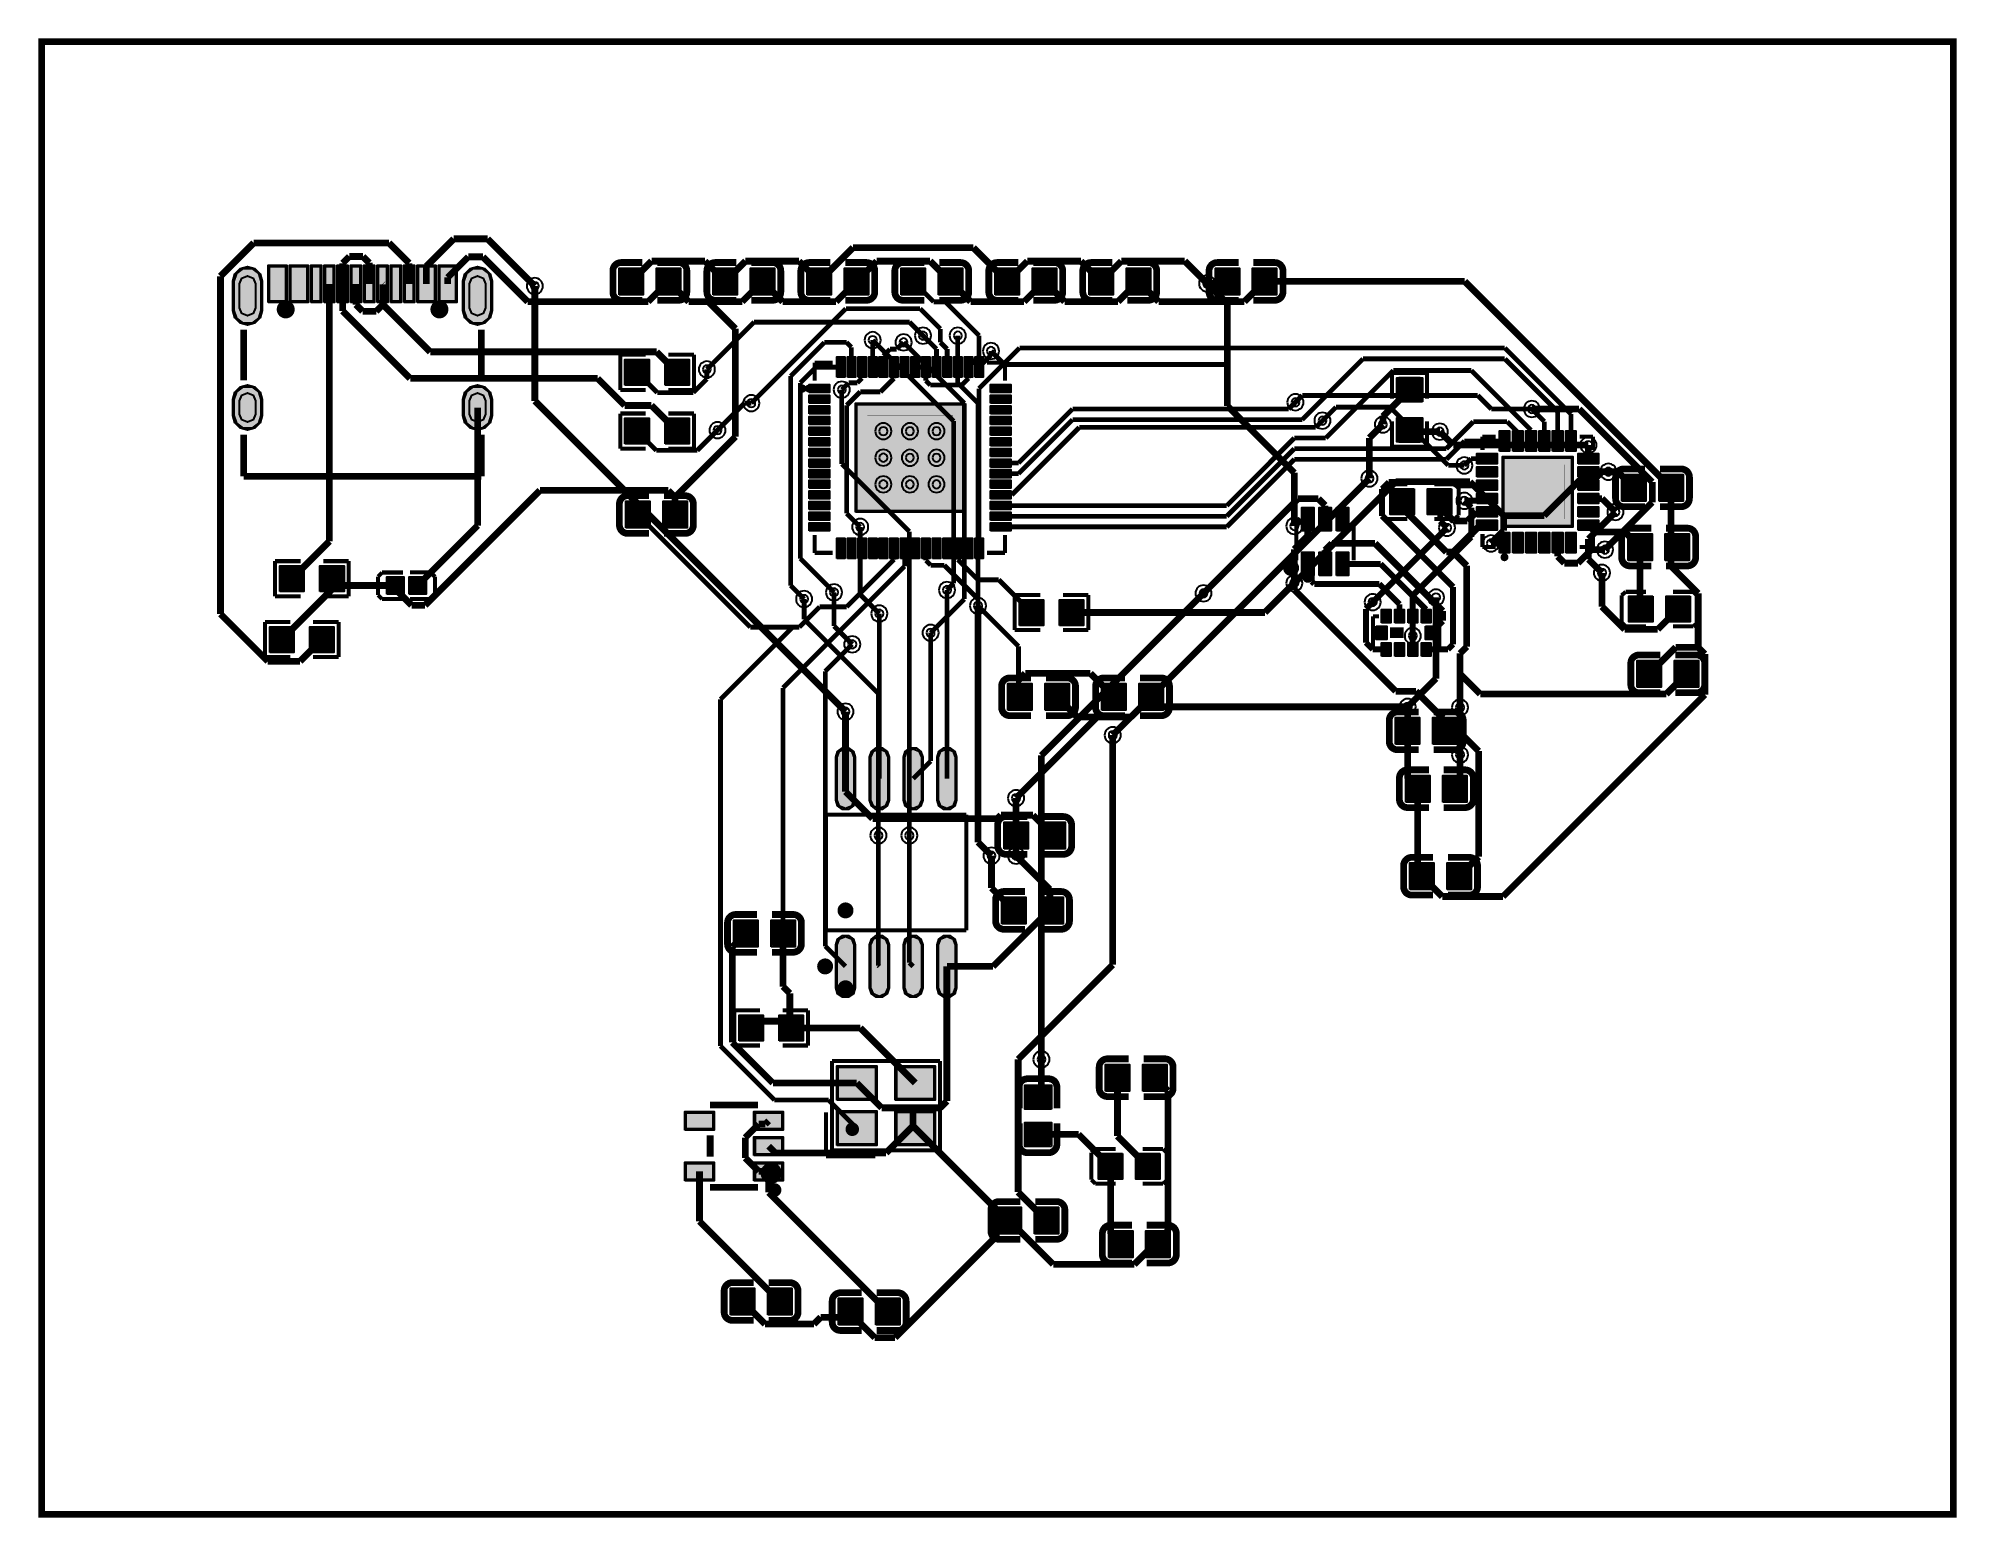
# Model space of a CAD drawing. Header units: millimetres. Extents: x 15 to 87.1, y 6.4 to 62.
import ezdxf

# ---------------------------------------------------------------- set-up
doc = ezdxf.new("R2010")
doc.units = ezdxf.units.MM
doc.header["$MEASUREMENT"] = 0
for name, color, linetype, true_color in [('Board-Outline-Layer', 7, 'Continuous', 0xff00ff), ('Bottom-Layer', 7, 'Continuous', 0x0000ff), ('Bottom-Paste-Mask-Layer', 7, 'Continuous', 0x800000), ('Bottom-Solder-Mask-Layer', 7, 'Continuous', 0xaa00ff), ('Document-Layer', 7, 'Continuous', 0xffffff), ('Hole-Layer', 7, 'Continuous', 0x222222), ('Multi-Layer', 7, 'Continuous', 0xc0c0c0), ('Top-Layer', 7, 'Continuous', 0xff0000), ('Top-Paste-Mask-Layer', 7, 'Continuous', 0x808080), ('Top-Silkscreen-Layer', 7, 'Continuous', 0xffcc00), ('Top-Solder-Mask-Layer', 7, 'Continuous', 0x800080)]:
    doc.layers.add(name, color=color, linetype=linetype, true_color=true_color)

msp = doc.modelspace()

# ---------------------------------------------------------------- hatches: boundary and pattern name
at = {"layer": 'Bottom-Layer'}
for points in [[(23.353, 51.744), (23.258, 51.45), (23.008, 51.269), (22.699, 51.269), (22.449, 51.45), (22.353, 51.744), (22.353, 52.844), (22.449, 53.138), (22.699, 53.32), (23.008, 53.32), (23.258, 53.138), (23.353, 52.844)], [(32.003, 51.744), (31.908, 51.45), (31.658, 51.269), (31.349, 51.269), (31.099, 51.45), (31.003, 51.744), (31.003, 52.844), (31.099, 53.138), (31.349, 53.32), (31.658, 53.32), (31.908, 53.138), (32.003, 52.844)], [(23.353, 47.794), (23.258, 47.5), (23.008, 47.319), (22.699, 47.319), (22.449, 47.5), (22.353, 47.794), (22.353, 48.394), (22.449, 48.688), (22.699, 48.87), (23.008, 48.87), (23.258, 48.688), (23.353, 48.394)], [(32.003, 47.794), (31.908, 47.5), (31.658, 47.319), (31.349, 47.319), (31.099, 47.5), (31.003, 47.794), (31.003, 48.394), (31.099, 48.688), (31.349, 48.87), (31.658, 48.87), (31.908, 48.688), (32.003, 48.394)]]:
    msp.add_hatch(color=256, dxfattribs=at).paths.add_polyline_path(points)
at = {"layer": 'Bottom-Paste-Mask-Layer'}
for points in [[(23.353, 51.744), (23.258, 51.45), (23.008, 51.269), (22.699, 51.269), (22.449, 51.45), (22.353, 51.744), (22.353, 52.844), (22.449, 53.138), (22.699, 53.32), (23.008, 53.32), (23.258, 53.138), (23.353, 52.844)], [(32.003, 51.744), (31.908, 51.45), (31.658, 51.269), (31.349, 51.269), (31.099, 51.45), (31.003, 51.744), (31.003, 52.844), (31.099, 53.138), (31.349, 53.32), (31.658, 53.32), (31.908, 53.138), (32.003, 52.844)], [(23.353, 47.794), (23.258, 47.5), (23.008, 47.319), (22.699, 47.319), (22.449, 47.5), (22.353, 47.794), (22.353, 48.394), (22.449, 48.688), (22.699, 48.87), (23.008, 48.87), (23.258, 48.688), (23.353, 48.394)], [(32.003, 47.794), (31.908, 47.5), (31.658, 47.319), (31.349, 47.319), (31.099, 47.5), (31.003, 47.794), (31.003, 48.394), (31.099, 48.688), (31.349, 48.87), (31.658, 48.87), (31.908, 48.688), (32.003, 48.394)]]:
    msp.add_hatch(color=256, dxfattribs=at).paths.add_polyline_path(points)
at = {"layer": 'Bottom-Solder-Mask-Layer'}
for points in [[(23.403, 51.744), (23.329, 51.469), (23.128, 51.268), (22.853, 51.194), (22.578, 51.268), (22.377, 51.469), (22.303, 51.744), (22.303, 52.844), (22.377, 53.119), (22.578, 53.32), (22.853, 53.394), (23.128, 53.32), (23.329, 53.119), (23.403, 52.844)], [(32.053, 51.744), (31.979, 51.469), (31.778, 51.268), (31.503, 51.194), (31.228, 51.268), (31.027, 51.469), (30.953, 51.744), (30.953, 52.844), (31.027, 53.119), (31.228, 53.32), (31.503, 53.394), (31.778, 53.32), (31.979, 53.119), (32.053, 52.844)], [(23.403, 47.794), (23.33, 47.519), (23.128, 47.318), (22.853, 47.244), (22.578, 47.318), (22.377, 47.519), (22.303, 47.794), (22.303, 48.394), (22.377, 48.669), (22.578, 48.87), (22.853, 48.944), (23.128, 48.87), (23.33, 48.669), (23.403, 48.394)], [(32.053, 47.794), (31.979, 47.519), (31.778, 47.318), (31.503, 47.244), (31.228, 47.318), (31.027, 47.519), (30.953, 47.794), (30.953, 48.394), (31.027, 48.669), (31.228, 48.87), (31.503, 48.944), (31.778, 48.87), (31.979, 48.669), (32.053, 48.394)]]:
    msp.add_hatch(color=256, dxfattribs=at).paths.add_polyline_path(points)
at = {"layer": 'Document-Layer'}
msp.add_hatch(color=256, dxfattribs=at).paths.add_polyline_path([(65.821, 39.824), (66.321, 39.824), (66.321, 39.424), (65.821, 39.424)])
msp.add_hatch(color=256, dxfattribs=at).paths.add_polyline_path([(65.821, 39.824), (66.321, 39.824), (66.321, 39.424), (65.821, 39.424)])
at = {"layer": 'Hole-Layer'}
for points in [[(23.153, 51.844), (23.065, 51.632), (22.853, 51.544), (22.641, 51.632), (22.553, 51.844), (22.553, 52.744), (22.641, 52.956), (22.853, 53.044), (23.065, 52.956), (23.153, 52.744)], [(31.803, 51.844), (31.715, 51.632), (31.503, 51.544), (31.291, 51.632), (31.203, 51.844), (31.203, 52.744), (31.291, 52.956), (31.503, 53.044), (31.715, 52.956), (31.803, 52.744)], [(23.153, 47.844), (23.065, 47.632), (22.853, 47.544), (22.641, 47.632), (22.553, 47.844), (22.553, 48.344), (22.641, 48.556), (22.853, 48.644), (23.065, 48.556), (23.153, 48.344)], [(31.803, 47.844), (31.715, 47.632), (31.503, 47.544), (31.291, 47.632), (31.203, 47.844), (31.203, 48.344), (31.291, 48.556), (31.503, 48.644), (31.715, 48.556), (31.803, 48.344)]]:
    msp.add_hatch(color=256, dxfattribs=at).paths.add_polyline_path(points)
at = {"layer": 'Multi-Layer'}
for points in [[(23.353, 51.744), (23.258, 51.45), (23.008, 51.269), (22.699, 51.269), (22.449, 51.45), (22.353, 51.744), (22.353, 52.844), (22.449, 53.138), (22.699, 53.32), (23.008, 53.32), (23.258, 53.138), (23.353, 52.844)], [(23.353, 51.744), (23.258, 51.45), (23.008, 51.269), (22.699, 51.269), (22.449, 51.45), (22.353, 51.744), (22.353, 52.844), (22.449, 53.138), (22.699, 53.32), (23.008, 53.32), (23.258, 53.138), (23.353, 52.844)], [(23.353, 51.744), (23.258, 51.45), (23.008, 51.269), (22.699, 51.269), (22.449, 51.45), (22.353, 51.744), (22.353, 52.844), (22.449, 53.138), (22.699, 53.32), (23.008, 53.32), (23.258, 53.138), (23.353, 52.844)], [(32.003, 51.744), (31.908, 51.45), (31.658, 51.269), (31.349, 51.269), (31.099, 51.45), (31.003, 51.744), (31.003, 52.844), (31.099, 53.138), (31.349, 53.32), (31.658, 53.32), (31.908, 53.138), (32.003, 52.844)], [(32.003, 51.744), (31.908, 51.45), (31.658, 51.269), (31.349, 51.269), (31.099, 51.45), (31.003, 51.744), (31.003, 52.844), (31.099, 53.138), (31.349, 53.32), (31.658, 53.32), (31.908, 53.138), (32.003, 52.844)], [(32.003, 51.744), (31.908, 51.45), (31.658, 51.269), (31.349, 51.269), (31.099, 51.45), (31.003, 51.744), (31.003, 52.844), (31.099, 53.138), (31.349, 53.32), (31.658, 53.32), (31.908, 53.138), (32.003, 52.844)], [(23.963, 51.784, 1), (24.613, 51.784, 1)], [(23.963, 51.784, 1), (24.613, 51.784, 1)], [(29.743, 51.784, 1), (30.393, 51.784, 1)], [(29.743, 51.784, 1), (30.393, 51.784, 1)], [(23.353, 47.794), (23.258, 47.5), (23.008, 47.319), (22.699, 47.319), (22.449, 47.5), (22.353, 47.794), (22.353, 48.394), (22.449, 48.688), (22.699, 48.87), (23.008, 48.87), (23.258, 48.688), (23.353, 48.394)], [(23.353, 47.794), (23.258, 47.5), (23.008, 47.319), (22.699, 47.319), (22.449, 47.5), (22.353, 47.794), (22.353, 48.394), (22.449, 48.688), (22.699, 48.87), (23.008, 48.87), (23.258, 48.688), (23.353, 48.394)], [(23.353, 47.794), (23.258, 47.5), (23.008, 47.319), (22.699, 47.319), (22.449, 47.5), (22.353, 47.794), (22.353, 48.394), (22.449, 48.688), (22.699, 48.87), (23.008, 48.87), (23.258, 48.688), (23.353, 48.394)], [(32.003, 47.794), (31.908, 47.5), (31.658, 47.319), (31.349, 47.319), (31.099, 47.5), (31.003, 47.794), (31.003, 48.394), (31.099, 48.688), (31.349, 48.87), (31.658, 48.87), (31.908, 48.688), (32.003, 48.394)], [(32.003, 47.794), (31.908, 47.5), (31.658, 47.319), (31.349, 47.319), (31.099, 47.5), (31.003, 47.794), (31.003, 48.394), (31.099, 48.688), (31.349, 48.87), (31.658, 48.87), (31.908, 48.688), (32.003, 48.394)], [(32.003, 47.794), (31.908, 47.5), (31.658, 47.319), (31.349, 47.319), (31.099, 47.5), (31.003, 47.794), (31.003, 48.394), (31.099, 48.688), (31.349, 48.87), (31.658, 48.87), (31.908, 48.688), (32.003, 48.394)]]:
    msp.add_hatch(color=256, dxfattribs=at).paths.add_polyline_path(points)
at = {"layer": 'Top-Layer'}
for points in [[(23.678, 52.094), (23.678, 53.394), (24.278, 53.394), (24.278, 52.094)], [(24.478, 52.094), (24.478, 53.394), (25.078, 53.394), (25.078, 52.094)], [(25.278, 52.094), (25.278, 53.394), (25.578, 53.394), (25.578, 52.094)], [(25.778, 52.094), (25.778, 53.394), (26.078, 53.394), (26.078, 52.094)], [(26.278, 52.094), (26.278, 53.394), (26.578, 53.394), (26.578, 52.094)], [(26.778, 52.094), (26.778, 53.394), (27.078, 53.394), (27.078, 52.094)], [(27.278, 52.094), (27.278, 53.394), (27.578, 53.394), (27.578, 52.094)], [(27.778, 52.094), (27.778, 53.394), (28.078, 53.394), (28.078, 52.094)], [(28.278, 52.094), (28.278, 53.394), (28.578, 53.394), (28.578, 52.094)], [(28.778, 52.094), (28.778, 53.394), (29.078, 53.394), (29.078, 52.094)], [(29.278, 52.094), (29.278, 53.394), (29.878, 53.394), (29.878, 52.094)], [(30.078, 52.094), (30.078, 53.394), (30.678, 53.394), (30.678, 52.094)], [(23.353, 51.744), (23.258, 51.45), (23.008, 51.269), (22.699, 51.269), (22.449, 51.45), (22.353, 51.744), (22.353, 52.844), (22.449, 53.138), (22.699, 53.32), (23.008, 53.32), (23.258, 53.138), (23.353, 52.844)], [(32.003, 51.744), (31.908, 51.45), (31.658, 51.269), (31.349, 51.269), (31.099, 51.45), (31.003, 51.744), (31.003, 52.844), (31.099, 53.138), (31.349, 53.32), (31.658, 53.32), (31.908, 53.138), (32.003, 52.844)], [(36.881, 52.387), (36.881, 53.287), (37.681, 53.287), (37.681, 52.387)], [(38.281, 52.387), (38.281, 53.287), (39.081, 53.287), (39.081, 52.387)], [(40.415, 52.387), (40.415, 53.287), (41.215, 53.287), (41.215, 52.387)], [(41.815, 52.387), (41.815, 53.287), (42.615, 53.287), (42.615, 52.387)], [(43.949, 52.387), (43.949, 53.287), (44.749, 53.287), (44.749, 52.387)], [(45.349, 52.387), (45.349, 53.287), (46.149, 53.287), (46.149, 52.387)], [(47.483, 52.387), (47.483, 53.287), (48.283, 53.287), (48.283, 52.387)], [(48.883, 52.387), (48.883, 53.287), (49.683, 53.287), (49.683, 52.387)], [(51.017, 52.387), (51.017, 53.287), (51.817, 53.287), (51.817, 52.387)], [(52.417, 52.387), (52.417, 53.287), (53.217, 53.287), (53.217, 52.387)], [(54.551, 52.387), (54.551, 53.287), (55.351, 53.287), (55.351, 52.387)], [(55.951, 52.387), (55.951, 53.287), (56.751, 53.287), (56.751, 52.387)], [(59.299, 52.387), (59.299, 53.287), (60.099, 53.287), (60.099, 52.387)], [(60.699, 52.387), (60.699, 53.287), (61.499, 53.287), (61.499, 52.387)], [(37.095, 48.986), (37.095, 49.85), (37.902, 49.85), (37.902, 48.986)], [(38.602, 48.986), (38.602, 49.85), (39.409, 49.85), (39.409, 48.986)], [(45.061, 49.282), (45.061, 49.947), (45.261, 49.947), (45.261, 49.282)], [(45.46, 49.282), (45.46, 49.947), (45.66, 49.947), (45.66, 49.282)], [(45.86, 49.282), (45.86, 49.947), (46.06, 49.947), (46.06, 49.282)], [(46.26, 49.282), (46.26, 49.947), (46.46, 49.947), (46.46, 49.282)], [(46.661, 49.282), (46.661, 49.947), (46.861, 49.947), (46.861, 49.282)], [(47.061, 49.282), (47.061, 49.947), (47.261, 49.947), (47.261, 49.282)], [(47.46, 49.282), (47.46, 49.947), (47.66, 49.947), (47.66, 49.282)], [(47.86, 49.282), (47.86, 49.947), (48.06, 49.947), (48.06, 49.282)], [(48.26, 49.282), (48.26, 49.947), (48.46, 49.947), (48.46, 49.282)], [(48.661, 49.282), (48.661, 49.947), (48.861, 49.947), (48.861, 49.282)], [(49.061, 49.282), (49.061, 49.947), (49.261, 49.947), (49.261, 49.282)], [(49.46, 49.282), (49.46, 49.947), (49.66, 49.947), (49.66, 49.282)], [(49.86, 49.282), (49.86, 49.947), (50.06, 49.947), (50.06, 49.282)], [(50.26, 49.282), (50.26, 49.947), (50.46, 49.947), (50.46, 49.282)], [(66.98, 48.356), (66.116, 48.356), (66.116, 49.163), (66.98, 49.163)], [(23.353, 47.794), (23.258, 47.5), (23.008, 47.319), (22.699, 47.319), (22.449, 47.5), (22.353, 47.794), (22.353, 48.394), (22.449, 48.688), (22.699, 48.87), (23.008, 48.87), (23.258, 48.688), (23.353, 48.394)], [(32.003, 47.794), (31.908, 47.5), (31.658, 47.319), (31.349, 47.319), (31.099, 47.5), (31.003, 47.794), (31.003, 48.394), (31.099, 48.688), (31.349, 48.87), (31.658, 48.87), (31.908, 48.688), (32.003, 48.394)], [(44.02, 48.707), (44.02, 48.907), (44.685, 48.907), (44.685, 48.707)], [(44.02, 48.307), (44.02, 48.507), (44.685, 48.507), (44.685, 48.307)], [(50.835, 48.707), (50.835, 48.907), (51.5, 48.907), (51.5, 48.707)], [(50.835, 48.307), (50.835, 48.507), (51.5, 48.507), (51.5, 48.307)], [(37.095, 46.776), (37.095, 47.64), (37.902, 47.64), (37.902, 46.776)], [(38.602, 46.776), (38.602, 47.64), (39.409, 47.64), (39.409, 46.776)], [(44.02, 47.907), (44.02, 48.107), (44.685, 48.107), (44.685, 47.907)], [(44.02, 47.507), (44.02, 47.707), (44.685, 47.707), (44.685, 47.507)], [(45.761, 44.207), (45.761, 48.207), (49.761, 48.207), (49.761, 44.207)], [(50.835, 47.907), (50.835, 48.107), (51.5, 48.107), (51.5, 47.907)], [(50.835, 47.507), (50.835, 47.707), (51.5, 47.707), (51.5, 47.507)], [(66.98, 46.849), (66.116, 46.849), (66.116, 47.656), (66.98, 47.656)], [(44.02, 47.107), (44.02, 47.307), (44.685, 47.307), (44.685, 47.107)], [(44.02, 46.707), (44.02, 46.907), (44.685, 46.907), (44.685, 46.707)], [(50.835, 47.107), (50.835, 47.307), (51.5, 47.307), (51.5, 47.107)], [(50.835, 46.707), (50.835, 46.907), (51.5, 46.907), (51.5, 46.707)], [(69.979, 46.497), (69.979, 47.162), (70.259, 47.162), (70.259, 46.497)], [(70.478, 46.497), (70.478, 47.162), (70.758, 47.162), (70.758, 46.497)], [(70.979, 46.497), (70.979, 47.162), (71.259, 47.162), (71.259, 46.497)], [(71.478, 46.497), (71.478, 47.162), (71.758, 47.162), (71.758, 46.497)], [(71.979, 46.497), (71.979, 47.162), (72.259, 47.162), (72.259, 46.497)], [(72.478, 46.497), (72.478, 47.162), (72.758, 47.162), (72.758, 46.497)], [(44.02, 46.307), (44.02, 46.507), (44.685, 46.507), (44.685, 46.307)], [(50.835, 46.307), (50.835, 46.507), (51.5, 46.507), (51.5, 46.307)], [(69.128, 46.032), (69.128, 46.312), (69.793, 46.312), (69.793, 46.032)], [(70.093, 43.647), (70.093, 46.197), (72.643, 46.197), (72.643, 43.647)], [(72.943, 46.032), (72.943, 46.312), (73.608, 46.312), (73.608, 46.032)], [(44.02, 45.907), (44.02, 46.107), (44.685, 46.107), (44.685, 45.907)], [(44.02, 45.507), (44.02, 45.707), (44.685, 45.707), (44.685, 45.507)], [(50.835, 45.907), (50.835, 46.107), (51.5, 46.107), (51.5, 45.907)], [(50.835, 45.507), (50.835, 45.707), (51.5, 45.707), (51.5, 45.507)], [(69.128, 45.532), (69.128, 45.812), (69.793, 45.812), (69.793, 45.532)], [(72.943, 45.532), (72.943, 45.812), (73.608, 45.812), (73.608, 45.532)], [(74.585, 44.625), (74.585, 45.525), (75.385, 45.525), (75.385, 44.625)], [(75.985, 44.625), (75.985, 45.525), (76.785, 45.525), (76.785, 44.625)], [(44.02, 45.107), (44.02, 45.307), (44.685, 45.307), (44.685, 45.107)], [(44.02, 44.707), (44.02, 44.907), (44.685, 44.907), (44.685, 44.707)], [(50.835, 45.107), (50.835, 45.307), (51.5, 45.307), (51.5, 45.107)], [(50.835, 44.707), (50.835, 44.907), (51.5, 44.907), (51.5, 44.707)], [(66.672, 44.988), (66.672, 44.124), (65.872, 44.124), (65.872, 44.988)], [(68.072, 44.988), (68.072, 44.124), (67.272, 44.124), (67.272, 44.988)], [(69.128, 45.032), (69.128, 45.312), (69.793, 45.312), (69.793, 45.032)], [(69.128, 44.532), (69.128, 44.812), (69.793, 44.812), (69.793, 44.532)], [(72.943, 45.032), (72.943, 45.312), (73.608, 45.312), (73.608, 45.032)], [(72.943, 44.532), (72.943, 44.812), (73.608, 44.812), (73.608, 44.532)], [(37.127, 43.619), (37.127, 44.519), (37.927, 44.519), (37.927, 43.619)], [(38.527, 43.619), (38.527, 44.519), (39.327, 44.519), (39.327, 43.619)], [(44.02, 44.307), (44.02, 44.507), (44.685, 44.507), (44.685, 44.307)], [(44.02, 43.907), (44.02, 44.107), (44.685, 44.107), (44.685, 43.907)], [(50.835, 44.307), (50.835, 44.507), (51.5, 44.507), (51.5, 44.307)], [(50.835, 43.907), (50.835, 44.107), (51.5, 44.107), (51.5, 43.907)], [(62.548, 43.503), (62.548, 44.283), (62.898, 44.283), (62.898, 43.503)], [(63.198, 43.503), (63.198, 44.283), (63.548, 44.283), (63.548, 43.503)], [(63.848, 43.503), (63.848, 44.283), (64.198, 44.283), (64.198, 43.503)], [(69.128, 44.032), (69.128, 44.312), (69.793, 44.312), (69.793, 44.032)], [(72.943, 44.032), (72.943, 44.312), (73.608, 44.312), (73.608, 44.032)], [(44.02, 43.507), (44.02, 43.707), (44.685, 43.707), (44.685, 43.507)], [(50.835, 43.507), (50.835, 43.707), (51.5, 43.707), (51.5, 43.507)], [(69.128, 43.532), (69.128, 43.812), (69.793, 43.812), (69.793, 43.532)], [(69.979, 42.682), (69.979, 43.347), (70.259, 43.347), (70.259, 42.682)], [(70.478, 42.682), (70.478, 43.347), (70.758, 43.347), (70.758, 42.682)], [(70.979, 42.682), (70.979, 43.347), (71.259, 43.347), (71.259, 42.682)], [(71.478, 42.682), (71.478, 43.347), (71.758, 43.347), (71.758, 42.682)], [(71.979, 42.682), (71.979, 43.347), (72.259, 43.347), (72.259, 42.682)], [(72.478, 42.682), (72.478, 43.347), (72.758, 43.347), (72.758, 42.682)], [(72.943, 43.532), (72.943, 43.812), (73.608, 43.812), (73.608, 43.532)], [(74.817, 42.398), (74.817, 43.298), (75.617, 43.298), (75.617, 42.398)], [(76.217, 42.398), (76.217, 43.298), (77.017, 43.298), (77.017, 42.398)], [(45.061, 42.466), (45.061, 43.131), (45.261, 43.131), (45.261, 42.466)], [(45.46, 42.466), (45.46, 43.131), (45.66, 43.131), (45.66, 42.466)], [(45.86, 42.466), (45.86, 43.131), (46.06, 43.131), (46.06, 42.466)], [(46.26, 42.466), (46.26, 43.131), (46.46, 43.131), (46.46, 42.466)], [(46.661, 42.466), (46.661, 43.131), (46.861, 43.131), (46.861, 42.466)], [(47.061, 42.466), (47.061, 43.131), (47.261, 43.131), (47.261, 42.466)], [(47.46, 42.466), (47.46, 43.131), (47.66, 43.131), (47.66, 42.466)], [(47.86, 42.466), (47.86, 43.131), (48.06, 43.131), (48.06, 42.466)], [(48.26, 42.466), (48.26, 43.131), (48.46, 43.131), (48.46, 42.466)], [(48.661, 42.466), (48.661, 43.131), (48.861, 43.131), (48.861, 42.466)], [(49.061, 42.466), (49.061, 43.131), (49.261, 43.131), (49.261, 42.466)], [(49.46, 42.466), (49.46, 43.131), (49.66, 43.131), (49.66, 42.466)], [(49.86, 42.466), (49.86, 43.131), (50.06, 43.131), (50.06, 42.466)], [(50.26, 42.466), (50.26, 43.131), (50.46, 43.131), (50.46, 42.466)], [(62.548, 41.823), (62.548, 42.603), (62.898, 42.603), (62.898, 41.823)], [(63.198, 41.823), (63.198, 42.603), (63.548, 42.603), (63.548, 41.823)], [(63.848, 41.823), (63.848, 42.603), (64.198, 42.603), (64.198, 41.823)], [(24.116, 41.224), (24.116, 42.088), (24.923, 42.088), (24.923, 41.224)], [(25.623, 41.224), (25.623, 42.088), (26.43, 42.088), (26.43, 41.224)], [(28.139, 41.132), (28.139, 41.672), (28.679, 41.672), (28.679, 41.132)], [(28.979, 41.132), (28.979, 41.672), (29.519, 41.672), (29.519, 41.132)], [(51.93, 39.954), (51.93, 40.818), (52.736, 40.818), (52.736, 39.954)], [(53.436, 39.954), (53.436, 40.818), (54.243, 40.818), (54.243, 39.954)], [(65.546, 40.049), (65.546, 40.449), (65.796, 40.449), (65.796, 40.049)], [(66.046, 40.049), (66.046, 40.449), (66.296, 40.449), (66.296, 40.049)], [(66.546, 40.049), (66.546, 40.449), (66.796, 40.449), (66.796, 40.049)], [(67.046, 40.049), (67.046, 40.449), (67.296, 40.449), (67.296, 40.049)], [(75.646, 40.945), (75.646, 40.081), (74.846, 40.081), (74.846, 40.945)], [(77.046, 40.945), (77.046, 40.081), (76.246, 40.081), (76.246, 40.945)], [(23.735, 38.938), (23.735, 39.802), (24.542, 39.802), (24.542, 38.938)], [(25.242, 38.938), (25.242, 39.802), (26.049, 39.802), (26.049, 38.938)], [(65.346, 39.824), (65.646, 39.824), (65.646, 39.424), (65.346, 39.424)], [(67.196, 39.824), (67.496, 39.824), (67.496, 39.424), (67.196, 39.424)], [(65.546, 38.799), (65.546, 39.199), (65.796, 39.199), (65.796, 38.799)], [(66.046, 38.799), (66.046, 39.199), (66.296, 39.199), (66.296, 38.799)], [(66.546, 38.799), (66.546, 39.199), (66.796, 39.199), (66.796, 38.799)], [(67.046, 38.799), (67.046, 39.199), (67.296, 39.199), (67.296, 38.799)], [(75.159, 37.629), (75.159, 38.529), (75.959, 38.529), (75.959, 37.629)], [(76.559, 37.629), (76.559, 38.529), (77.359, 38.529), (77.359, 37.629)], [(51.498, 36.766), (51.498, 37.666), (52.298, 37.666), (52.298, 36.766)], [(52.898, 36.766), (52.898, 37.666), (53.698, 37.666), (53.698, 36.766)], [(55.032, 36.766), (55.032, 37.666), (55.832, 37.666), (55.832, 36.766)], [(56.432, 36.766), (56.432, 37.666), (57.232, 37.666), (57.232, 36.766)], [(66.076, 35.485), (66.076, 36.385), (66.876, 36.385), (66.876, 35.485)], [(67.476, 35.485), (67.476, 36.385), (68.276, 36.385), (68.276, 35.485)], [(45.654, 33.327), (45.562, 33.104), (45.339, 33.012), (45.116, 33.104), (45.024, 33.327), (45.024, 34.947), (45.116, 35.17), (45.339, 35.262), (45.562, 35.17), (45.654, 34.947)], [(46.924, 33.327), (46.832, 33.104), (46.609, 33.012), (46.386, 33.104), (46.294, 33.327), (46.294, 34.947), (46.386, 35.17), (46.609, 35.262), (46.832, 35.17), (46.924, 34.947)], [(48.194, 33.327), (48.102, 33.104), (47.879, 33.012), (47.656, 33.104), (47.564, 33.327), (47.564, 34.947), (47.656, 35.17), (47.879, 35.262), (48.102, 35.17), (48.194, 34.947)], [(49.464, 33.327), (49.372, 33.104), (49.149, 33.012), (48.926, 33.104), (48.834, 33.327), (48.834, 34.947), (48.926, 35.17), (49.149, 35.262), (49.372, 35.17), (49.464, 34.947)], [(66.457, 33.311), (66.457, 34.211), (67.257, 34.211), (67.257, 33.311)], [(67.857, 33.311), (67.857, 34.211), (68.657, 34.211), (68.657, 33.311)], [(51.351, 31.554), (51.351, 32.454), (52.151, 32.454), (52.151, 31.554)], [(52.751, 31.554), (52.751, 32.454), (53.551, 32.454), (53.551, 31.554)], [(66.616, 30.02), (66.616, 30.92), (67.416, 30.92), (67.416, 30.02)], [(68.016, 30.02), (68.016, 30.92), (68.816, 30.92), (68.816, 30.02)], [(51.271, 28.735), (51.271, 29.635), (52.071, 29.635), (52.071, 28.735)], [(52.671, 28.735), (52.671, 29.635), (53.471, 29.635), (53.471, 28.735)], [(41.191, 27.871), (41.191, 28.771), (41.991, 28.771), (41.991, 27.871)], [(42.591, 27.871), (42.591, 28.771), (43.391, 28.771), (43.391, 27.871)], [(45.654, 26.267), (45.562, 26.044), (45.339, 25.952), (45.116, 26.044), (45.024, 26.267), (45.024, 27.887), (45.116, 28.11), (45.339, 28.202), (45.562, 28.11), (45.654, 27.887)], [(46.924, 26.267), (46.832, 26.044), (46.609, 25.952), (46.386, 26.044), (46.294, 26.267), (46.294, 27.887), (46.386, 28.11), (46.609, 28.202), (46.832, 28.11), (46.924, 27.887)], [(48.194, 26.267), (48.102, 26.044), (47.879, 25.952), (47.656, 26.044), (47.564, 26.267), (47.564, 27.887), (47.656, 28.11), (47.879, 28.202), (48.102, 28.11), (48.194, 27.887)], [(49.464, 26.267), (49.372, 26.044), (49.149, 25.952), (48.926, 26.044), (48.834, 26.267), (48.834, 27.887), (48.926, 28.11), (49.149, 28.202), (49.372, 28.11), (49.464, 27.887)], [(41.388, 24.333), (41.388, 25.197), (42.195, 25.197), (42.195, 24.333)], [(42.895, 24.333), (42.895, 25.197), (43.702, 25.197), (43.702, 24.333)], [(45.063, 22.094), (45.063, 23.294), (46.463, 23.294), (46.463, 22.094)], [(47.263, 22.094), (47.263, 23.294), (48.663, 23.294), (48.663, 22.094)], [(55.168, 22.443), (55.168, 23.343), (55.968, 23.343), (55.968, 22.443)], [(56.568, 22.443), (56.568, 23.343), (57.368, 23.343), (57.368, 22.443)], [(53.028, 21.763), (52.128, 21.763), (52.128, 22.563), (53.028, 22.563)], [(39.348, 20.97), (39.348, 21.57), (40.348, 21.57), (40.348, 20.97)], [(41.948, 20.97), (41.948, 21.57), (42.948, 21.57), (42.948, 20.97)], [(45.063, 20.394), (45.063, 21.594), (46.463, 21.594), (46.463, 20.394)], [(47.263, 20.394), (47.263, 21.594), (48.663, 21.594), (48.663, 20.394)], [(53.028, 20.363), (52.128, 20.363), (52.128, 21.163), (53.028, 21.163)], [(41.948, 20.02), (41.948, 20.62), (42.948, 20.62), (42.948, 20.02)], [(39.348, 19.07), (39.348, 19.67), (40.348, 19.67), (40.348, 19.07)], [(41.948, 19.07), (41.948, 19.67), (42.948, 19.67), (42.948, 19.07)], [(55.707, 19.99), (55.707, 19.126), (54.907, 19.126), (54.907, 19.99)], [(57.107, 19.99), (57.107, 19.126), (56.307, 19.126), (56.307, 19.99)], [(51.097, 17.076), (51.097, 17.976), (51.897, 17.976), (51.897, 17.076)], [(52.497, 17.076), (52.497, 17.976), (53.297, 17.976), (53.297, 17.076)], [(55.288, 16.187), (55.288, 17.087), (56.088, 17.087), (56.088, 16.187)], [(56.688, 16.187), (56.688, 17.087), (57.488, 17.087), (57.488, 16.187)], [(41.064, 14.028), (41.064, 14.928), (41.864, 14.928), (41.864, 14.028)], [(42.464, 14.028), (42.464, 14.928), (43.264, 14.928), (43.264, 14.028)], [(45.128, 13.647), (45.128, 14.547), (45.928, 14.547), (45.928, 13.647)], [(46.528, 13.647), (46.528, 14.547), (47.328, 14.547), (47.328, 13.647)]]:
    msp.add_hatch(color=256, dxfattribs=at).paths.add_polyline_path(points)
at = {"layer": 'Top-Paste-Mask-Layer'}
for points in [[(23.353, 51.744), (23.258, 51.45), (23.008, 51.269), (22.699, 51.269), (22.449, 51.45), (22.353, 51.744), (22.353, 52.844), (22.449, 53.138), (22.699, 53.32), (23.008, 53.32), (23.258, 53.138), (23.353, 52.844)], [(32.003, 51.744), (31.908, 51.45), (31.658, 51.269), (31.349, 51.269), (31.099, 51.45), (31.003, 51.744), (31.003, 52.844), (31.099, 53.138), (31.349, 53.32), (31.658, 53.32), (31.908, 53.138), (32.003, 52.844)], [(36.881, 52.387), (36.881, 53.287), (37.681, 53.287), (37.681, 52.387)], [(38.281, 52.387), (38.281, 53.287), (39.081, 53.287), (39.081, 52.387)], [(40.415, 52.387), (40.415, 53.287), (41.215, 53.287), (41.215, 52.387)], [(41.815, 52.387), (41.815, 53.287), (42.615, 53.287), (42.615, 52.387)], [(43.949, 52.387), (43.949, 53.287), (44.749, 53.287), (44.749, 52.387)], [(45.349, 52.387), (45.349, 53.287), (46.149, 53.287), (46.149, 52.387)], [(47.483, 52.387), (47.483, 53.287), (48.283, 53.287), (48.283, 52.387)], [(48.883, 52.387), (48.883, 53.287), (49.683, 53.287), (49.683, 52.387)], [(51.017, 52.387), (51.017, 53.287), (51.817, 53.287), (51.817, 52.387)], [(52.417, 52.387), (52.417, 53.287), (53.217, 53.287), (53.217, 52.387)], [(54.551, 52.387), (54.551, 53.287), (55.351, 53.287), (55.351, 52.387)], [(55.951, 52.387), (55.951, 53.287), (56.751, 53.287), (56.751, 52.387)], [(59.299, 52.387), (59.299, 53.287), (60.099, 53.287), (60.099, 52.387)], [(60.699, 52.387), (60.699, 53.287), (61.499, 53.287), (61.499, 52.387)], [(37.057, 48.968), (37.007, 49.018), (37.007, 49.818), (37.057, 49.868), (37.857, 49.868), (37.907, 49.818), (37.907, 49.576), (37.537, 49.576), (37.537, 49.246), (37.907, 49.246), (37.907, 49.018), (37.857, 48.968)], [(37.057, 48.968), (37.007, 49.018), (37.007, 49.818), (37.057, 49.868), (37.857, 49.868), (37.907, 49.818), (37.907, 49.576), (37.537, 49.576), (37.537, 49.246), (37.907, 49.246), (37.907, 49.018), (37.857, 48.968)], [(39.447, 49.868), (39.497, 49.818), (39.497, 49.018), (39.447, 48.968), (38.647, 48.968), (38.597, 49.018), (38.597, 49.26), (38.967, 49.26), (38.967, 49.59), (38.597, 49.59), (38.597, 49.818), (38.647, 49.868)], [(39.447, 49.868), (39.497, 49.818), (39.497, 49.018), (39.447, 48.968), (38.647, 48.968), (38.597, 49.018), (38.597, 49.26), (38.967, 49.26), (38.967, 49.59), (38.597, 49.59), (38.597, 49.818), (38.647, 49.868)], [(45.261, 49.282), (45.061, 49.282), (45.061, 49.947), (45.261, 49.947)], [(45.261, 49.282), (45.061, 49.282), (45.061, 49.947), (45.261, 49.947)], [(45.66, 49.282), (45.46, 49.282), (45.46, 49.947), (45.66, 49.947)], [(45.66, 49.282), (45.46, 49.282), (45.46, 49.947), (45.66, 49.947)], [(46.06, 49.282), (45.86, 49.282), (45.86, 49.947), (46.06, 49.947)], [(46.06, 49.282), (45.86, 49.282), (45.86, 49.947), (46.06, 49.947)], [(46.46, 49.282), (46.26, 49.282), (46.26, 49.947), (46.46, 49.947)], [(46.46, 49.282), (46.26, 49.282), (46.26, 49.947), (46.46, 49.947)], [(46.861, 49.282), (46.661, 49.282), (46.661, 49.947), (46.861, 49.947)], [(46.861, 49.282), (46.661, 49.282), (46.661, 49.947), (46.861, 49.947)], [(47.061, 49.947), (47.261, 49.947), (47.261, 49.282), (47.061, 49.282)], [(47.061, 49.947), (47.261, 49.947), (47.261, 49.282), (47.061, 49.282)], [(47.46, 49.947), (47.66, 49.947), (47.66, 49.282), (47.46, 49.282)], [(47.46, 49.947), (47.66, 49.947), (47.66, 49.282), (47.46, 49.282)], [(48.06, 49.282), (47.86, 49.282), (47.86, 49.947), (48.06, 49.947)], [(48.06, 49.282), (47.86, 49.282), (47.86, 49.947), (48.06, 49.947)], [(48.46, 49.282), (48.26, 49.282), (48.26, 49.947), (48.46, 49.947)], [(48.46, 49.282), (48.26, 49.282), (48.26, 49.947), (48.46, 49.947)], [(48.861, 49.282), (48.661, 49.282), (48.661, 49.947), (48.861, 49.947)], [(48.861, 49.282), (48.661, 49.282), (48.661, 49.947), (48.861, 49.947)], [(49.261, 49.282), (49.061, 49.282), (49.061, 49.947), (49.261, 49.947)], [(49.261, 49.282), (49.061, 49.282), (49.061, 49.947), (49.261, 49.947)], [(49.66, 49.282), (49.46, 49.282), (49.46, 49.947), (49.66, 49.947)], [(49.66, 49.282), (49.46, 49.282), (49.46, 49.947), (49.66, 49.947)], [(49.86, 49.947), (50.06, 49.947), (50.06, 49.282), (49.86, 49.282)], [(49.86, 49.947), (50.06, 49.947), (50.06, 49.282), (49.86, 49.282)], [(50.26, 49.947), (50.46, 49.947), (50.46, 49.282), (50.26, 49.282)], [(50.26, 49.947), (50.46, 49.947), (50.46, 49.282), (50.26, 49.282)], [(66.098, 49.201), (66.148, 49.251), (66.948, 49.251), (66.998, 49.201), (66.998, 48.401), (66.948, 48.351), (66.706, 48.351), (66.706, 48.721), (66.376, 48.721), (66.376, 48.351), (66.148, 48.351), (66.098, 48.401)], [(66.098, 49.201), (66.148, 49.251), (66.948, 49.251), (66.998, 49.201), (66.998, 48.401), (66.948, 48.351), (66.706, 48.351), (66.706, 48.721), (66.376, 48.721), (66.376, 48.351), (66.148, 48.351), (66.098, 48.401)], [(23.353, 47.794), (23.258, 47.5), (23.008, 47.319), (22.699, 47.319), (22.449, 47.5), (22.353, 47.794), (22.353, 48.394), (22.449, 48.688), (22.699, 48.87), (23.008, 48.87), (23.258, 48.688), (23.353, 48.394)], [(32.003, 47.794), (31.908, 47.5), (31.658, 47.319), (31.349, 47.319), (31.099, 47.5), (31.003, 47.794), (31.003, 48.394), (31.099, 48.688), (31.349, 48.87), (31.658, 48.87), (31.908, 48.688), (32.003, 48.394)], [(44.02, 48.907), (44.685, 48.907), (44.685, 48.707), (44.02, 48.707)], [(44.02, 48.907), (44.685, 48.907), (44.685, 48.707), (44.02, 48.707)], [(44.02, 48.507), (44.685, 48.507), (44.685, 48.307), (44.02, 48.307)], [(44.02, 48.507), (44.685, 48.507), (44.685, 48.307), (44.02, 48.307)], [(51.5, 48.707), (50.835, 48.707), (50.835, 48.907), (51.5, 48.907)], [(51.5, 48.707), (50.835, 48.707), (50.835, 48.907), (51.5, 48.907)], [(51.5, 48.307), (50.835, 48.307), (50.835, 48.507), (51.5, 48.507)], [(51.5, 48.307), (50.835, 48.307), (50.835, 48.507), (51.5, 48.507)], [(37.057, 46.758), (37.007, 46.808), (37.007, 47.608), (37.057, 47.658), (37.857, 47.658), (37.907, 47.608), (37.907, 47.366), (37.537, 47.366), (37.537, 47.036), (37.907, 47.036), (37.907, 46.808), (37.857, 46.758)], [(37.057, 46.758), (37.007, 46.808), (37.007, 47.608), (37.057, 47.658), (37.857, 47.658), (37.907, 47.608), (37.907, 47.366), (37.537, 47.366), (37.537, 47.036), (37.907, 47.036), (37.907, 46.808), (37.857, 46.758)], [(39.447, 47.658), (39.497, 47.608), (39.497, 46.808), (39.447, 46.758), (38.647, 46.758), (38.597, 46.808), (38.597, 47.05), (38.967, 47.05), (38.967, 47.38), (38.597, 47.38), (38.597, 47.608), (38.647, 47.658)], [(39.447, 47.658), (39.497, 47.608), (39.497, 46.808), (39.447, 46.758), (38.647, 46.758), (38.597, 46.808), (38.597, 47.05), (38.967, 47.05), (38.967, 47.38), (38.597, 47.38), (38.597, 47.608), (38.647, 47.658)], [(44.02, 48.107), (44.685, 48.107), (44.685, 47.907), (44.02, 47.907)], [(44.02, 48.107), (44.685, 48.107), (44.685, 47.907), (44.02, 47.907)], [(44.685, 47.507), (44.02, 47.507), (44.02, 47.707), (44.685, 47.707)], [(44.685, 47.507), (44.02, 47.507), (44.02, 47.707), (44.685, 47.707)], [(46.161, 47.807), (49.361, 47.807), (49.361, 44.607), (46.161, 44.607)], [(46.161, 47.807), (49.361, 47.807), (49.361, 44.607), (46.161, 44.607)], [(51.5, 47.907), (50.835, 47.907), (50.835, 48.107), (51.5, 48.107)], [(51.5, 47.907), (50.835, 47.907), (50.835, 48.107), (51.5, 48.107)], [(51.5, 47.507), (50.835, 47.507), (50.835, 47.707), (51.5, 47.707)], [(51.5, 47.507), (50.835, 47.507), (50.835, 47.707), (51.5, 47.707)], [(66.998, 46.811), (66.948, 46.761), (66.148, 46.761), (66.098, 46.811), (66.098, 47.611), (66.148, 47.661), (66.39, 47.661), (66.39, 47.291), (66.72, 47.291), (66.72, 47.661), (66.948, 47.661), (66.998, 47.611)], [(66.998, 46.811), (66.948, 46.761), (66.148, 46.761), (66.098, 46.811), (66.098, 47.611), (66.148, 47.661), (66.39, 47.661), (66.39, 47.291), (66.72, 47.291), (66.72, 47.661), (66.948, 47.661), (66.998, 47.611)], [(44.02, 47.307), (44.685, 47.307), (44.685, 47.107), (44.02, 47.107)], [(44.02, 47.307), (44.685, 47.307), (44.685, 47.107), (44.02, 47.107)], [(44.02, 46.907), (44.685, 46.907), (44.685, 46.707), (44.02, 46.707)], [(44.02, 46.907), (44.685, 46.907), (44.685, 46.707), (44.02, 46.707)], [(51.5, 47.107), (50.835, 47.107), (50.835, 47.307), (51.5, 47.307)], [(51.5, 47.107), (50.835, 47.107), (50.835, 47.307), (51.5, 47.307)], [(51.5, 46.707), (50.835, 46.707), (50.835, 46.907), (51.5, 46.907)], [(51.5, 46.707), (50.835, 46.707), (50.835, 46.907), (51.5, 46.907)], [(69.978, 47.162), (70.258, 47.162), (70.258, 46.497), (69.978, 46.497)], [(69.978, 47.162), (70.258, 47.162), (70.258, 46.497), (69.978, 46.497)], [(70.478, 47.162), (70.758, 47.162), (70.758, 46.497), (70.478, 46.497)], [(70.478, 47.162), (70.758, 47.162), (70.758, 46.497), (70.478, 46.497)], [(70.978, 47.162), (71.258, 47.162), (71.258, 46.497), (70.978, 46.497)], [(70.978, 47.162), (71.258, 47.162), (71.258, 46.497), (70.978, 46.497)], [(71.478, 47.162), (71.758, 47.162), (71.758, 46.497), (71.478, 46.497)], [(71.478, 47.162), (71.758, 47.162), (71.758, 46.497), (71.478, 46.497)], [(71.978, 47.162), (72.258, 47.162), (72.258, 46.497), (71.978, 46.497)], [(71.978, 47.162), (72.258, 47.162), (72.258, 46.497), (71.978, 46.497)], [(72.478, 47.162), (72.758, 47.162), (72.758, 46.497), (72.478, 46.497)], [(72.478, 47.162), (72.758, 47.162), (72.758, 46.497), (72.478, 46.497)], [(44.02, 46.507), (44.685, 46.507), (44.685, 46.307), (44.02, 46.307)], [(44.02, 46.507), (44.685, 46.507), (44.685, 46.307), (44.02, 46.307)], [(51.5, 46.307), (50.835, 46.307), (50.835, 46.507), (51.5, 46.507)], [(51.5, 46.307), (50.835, 46.307), (50.835, 46.507), (51.5, 46.507)], [(69.793, 46.032), (69.128, 46.032), (69.128, 46.312), (69.793, 46.312)], [(69.793, 46.032), (69.128, 46.032), (69.128, 46.312), (69.793, 46.312)], [(73.608, 46.032), (72.943, 46.032), (72.943, 46.312), (73.608, 46.312)], [(73.608, 46.032), (72.943, 46.032), (72.943, 46.312), (73.608, 46.312)], [(44.02, 46.107), (44.685, 46.107), (44.685, 45.907), (44.02, 45.907)], [(44.02, 46.107), (44.685, 46.107), (44.685, 45.907), (44.02, 45.907)], [(44.02, 45.707), (44.685, 45.707), (44.685, 45.507), (44.02, 45.507)], [(44.02, 45.707), (44.685, 45.707), (44.685, 45.507), (44.02, 45.507)], [(51.5, 45.907), (50.835, 45.907), (50.835, 46.107), (51.5, 46.107)], [(51.5, 45.907), (50.835, 45.907), (50.835, 46.107), (51.5, 46.107)], [(51.5, 45.507), (50.835, 45.507), (50.835, 45.707), (51.5, 45.707)], [(51.5, 45.507), (50.835, 45.507), (50.835, 45.707), (51.5, 45.707)], [(69.793, 45.532), (69.128, 45.532), (69.128, 45.812), (69.793, 45.812)], [(69.793, 45.532), (69.128, 45.532), (69.128, 45.812), (69.793, 45.812)], [(70.348, 45.942), (72.388, 45.942), (72.388, 43.902), (70.348, 43.902)], [(70.348, 45.942), (72.388, 45.942), (72.388, 43.902), (70.348, 43.902)], [(73.608, 45.532), (72.943, 45.532), (72.943, 45.812), (73.608, 45.812)], [(73.608, 45.532), (72.943, 45.532), (72.943, 45.812), (73.608, 45.812)], [(74.585, 44.625), (74.585, 45.525), (75.385, 45.525), (75.385, 44.625)], [(75.985, 44.625), (75.985, 45.525), (76.785, 45.525), (76.785, 44.625)], [(44.02, 45.307), (44.685, 45.307), (44.685, 45.107), (44.02, 45.107)], [(44.02, 45.307), (44.685, 45.307), (44.685, 45.107), (44.02, 45.107)], [(44.685, 44.707), (44.02, 44.707), (44.02, 44.907), (44.685, 44.907)], [(44.685, 44.707), (44.02, 44.707), (44.02, 44.907), (44.685, 44.907)], [(51.5, 45.107), (50.835, 45.107), (50.835, 45.307), (51.5, 45.307)], [(51.5, 45.107), (50.835, 45.107), (50.835, 45.307), (51.5, 45.307)], [(51.5, 44.707), (50.835, 44.707), (50.835, 44.907), (51.5, 44.907)], [(51.5, 44.707), (50.835, 44.707), (50.835, 44.907), (51.5, 44.907)], [(66.721, 44.699), (66.721, 44.422), (66.446, 44.128), (65.943, 44.128), (65.879, 44.192), (65.879, 44.928), (65.943, 44.992), (66.446, 44.992)], [(66.721, 44.699), (66.721, 44.422), (66.446, 44.128), (65.943, 44.128), (65.879, 44.192), (65.879, 44.928), (65.943, 44.992), (66.446, 44.992)], [(67.236, 44.71), (67.51, 45.004), (68.014, 45.004), (68.078, 44.939), (68.078, 44.204), (68.014, 44.139), (67.51, 44.139), (67.236, 44.433)], [(67.236, 44.71), (67.51, 45.004), (68.014, 45.004), (68.078, 44.939), (68.078, 44.204), (68.014, 44.139), (67.51, 44.139), (67.236, 44.433)], [(69.793, 45.032), (69.128, 45.032), (69.128, 45.312), (69.793, 45.312)], [(69.793, 45.032), (69.128, 45.032), (69.128, 45.312), (69.793, 45.312)], [(69.793, 44.532), (69.128, 44.532), (69.128, 44.812), (69.793, 44.812)], [(69.793, 44.532), (69.128, 44.532), (69.128, 44.812), (69.793, 44.812)], [(73.608, 45.032), (72.943, 45.032), (72.943, 45.312), (73.608, 45.312)], [(73.608, 45.032), (72.943, 45.032), (72.943, 45.312), (73.608, 45.312)], [(73.608, 44.532), (72.943, 44.532), (72.943, 44.812), (73.608, 44.812)], [(73.608, 44.532), (72.943, 44.532), (72.943, 44.812), (73.608, 44.812)], [(37.127, 43.619), (37.127, 44.519), (37.927, 44.519), (37.927, 43.619)], [(38.527, 43.619), (38.527, 44.519), (39.327, 44.519), (39.327, 43.619)], [(44.02, 44.507), (44.685, 44.507), (44.685, 44.307), (44.02, 44.307)], [(44.02, 44.507), (44.685, 44.507), (44.685, 44.307), (44.02, 44.307)], [(44.02, 44.107), (44.685, 44.107), (44.685, 43.907), (44.02, 43.907)], [(44.02, 44.107), (44.685, 44.107), (44.685, 43.907), (44.02, 43.907)], [(51.5, 44.307), (50.835, 44.307), (50.835, 44.507), (51.5, 44.507)], [(51.5, 44.307), (50.835, 44.307), (50.835, 44.507), (51.5, 44.507)], [(51.5, 43.907), (50.835, 43.907), (50.835, 44.107), (51.5, 44.107)], [(51.5, 43.907), (50.835, 43.907), (50.835, 44.107), (51.5, 44.107)], [(62.548, 43.503), (62.548, 44.283), (62.898, 44.283), (62.898, 43.503)], [(63.198, 43.503), (63.198, 44.283), (63.548, 44.283), (63.548, 43.503)], [(63.848, 43.503), (63.848, 44.283), (64.198, 44.283), (64.198, 43.503)], [(69.793, 44.032), (69.128, 44.032), (69.128, 44.312), (69.793, 44.312)], [(69.793, 44.032), (69.128, 44.032), (69.128, 44.312), (69.793, 44.312)], [(73.608, 44.032), (72.943, 44.032), (72.943, 44.312), (73.608, 44.312)], [(73.608, 44.032), (72.943, 44.032), (72.943, 44.312), (73.608, 44.312)], [(44.02, 43.707), (44.685, 43.707), (44.685, 43.507), (44.02, 43.507)], [(44.02, 43.707), (44.685, 43.707), (44.685, 43.507), (44.02, 43.507)], [(51.5, 43.507), (50.835, 43.507), (50.835, 43.707), (51.5, 43.707)], [(51.5, 43.507), (50.835, 43.507), (50.835, 43.707), (51.5, 43.707)], [(69.793, 43.532), (69.128, 43.532), (69.128, 43.812), (69.793, 43.812)], [(69.793, 43.532), (69.128, 43.532), (69.128, 43.812), (69.793, 43.812)], [(69.978, 42.682), (69.978, 43.347), (70.258, 43.347), (70.258, 42.682)], [(69.978, 42.682), (69.978, 43.347), (70.258, 43.347), (70.258, 42.682)], [(70.478, 42.682), (70.478, 43.347), (70.758, 43.347), (70.758, 42.682)], [(70.478, 42.682), (70.478, 43.347), (70.758, 43.347), (70.758, 42.682)], [(70.978, 42.682), (70.978, 43.347), (71.258, 43.347), (71.258, 42.682)], [(70.978, 42.682), (70.978, 43.347), (71.258, 43.347), (71.258, 42.682)], [(71.478, 42.682), (71.478, 43.347), (71.758, 43.347), (71.758, 42.682)], [(71.478, 42.682), (71.478, 43.347), (71.758, 43.347), (71.758, 42.682)], [(71.978, 42.682), (71.978, 43.347), (72.258, 43.347), (72.258, 42.682)], [(71.978, 42.682), (71.978, 43.347), (72.258, 43.347), (72.258, 42.682)], [(72.478, 42.682), (72.478, 43.347), (72.758, 43.347), (72.758, 42.682)], [(72.478, 42.682), (72.478, 43.347), (72.758, 43.347), (72.758, 42.682)], [(73.608, 43.532), (72.943, 43.532), (72.943, 43.812), (73.608, 43.812)], [(73.608, 43.532), (72.943, 43.532), (72.943, 43.812), (73.608, 43.812)], [(74.817, 42.398), (74.817, 43.298), (75.617, 43.298), (75.617, 42.398)], [(76.217, 42.398), (76.217, 43.298), (77.017, 43.298), (77.017, 42.398)], [(45.061, 43.131), (45.261, 43.131), (45.261, 42.466), (45.061, 42.466)], [(45.061, 43.131), (45.261, 43.131), (45.261, 42.466), (45.061, 42.466)], [(45.46, 43.131), (45.66, 43.131), (45.66, 42.466), (45.46, 42.466)], [(45.46, 43.131), (45.66, 43.131), (45.66, 42.466), (45.46, 42.466)], [(46.06, 42.466), (45.86, 42.466), (45.86, 43.131), (46.06, 43.131)], [(46.06, 42.466), (45.86, 42.466), (45.86, 43.131), (46.06, 43.131)], [(46.46, 42.466), (46.26, 42.466), (46.26, 43.131), (46.46, 43.131)], [(46.46, 42.466), (46.26, 42.466), (46.26, 43.131), (46.46, 43.131)], [(46.861, 42.466), (46.661, 42.466), (46.661, 43.131), (46.861, 43.131)], [(46.861, 42.466), (46.661, 42.466), (46.661, 43.131), (46.861, 43.131)], [(47.261, 42.466), (47.061, 42.466), (47.061, 43.131), (47.261, 43.131)], [(47.261, 42.466), (47.061, 42.466), (47.061, 43.131), (47.261, 43.131)], [(47.66, 42.466), (47.46, 42.466), (47.46, 43.131), (47.66, 43.131)], [(47.66, 42.466), (47.46, 42.466), (47.46, 43.131), (47.66, 43.131)], [(47.86, 43.131), (48.06, 43.131), (48.06, 42.466), (47.86, 42.466)], [(47.86, 43.131), (48.06, 43.131), (48.06, 42.466), (47.86, 42.466)], [(48.26, 43.131), (48.46, 43.131), (48.46, 42.466), (48.26, 42.466)], [(48.26, 43.131), (48.46, 43.131), (48.46, 42.466), (48.26, 42.466)], [(48.861, 42.466), (48.661, 42.466), (48.661, 43.131), (48.861, 43.131)], [(48.861, 42.466), (48.661, 42.466), (48.661, 43.131), (48.861, 43.131)], [(49.261, 42.466), (49.061, 42.466), (49.061, 43.131), (49.261, 43.131)], [(49.261, 42.466), (49.061, 42.466), (49.061, 43.131), (49.261, 43.131)], [(49.66, 42.466), (49.46, 42.466), (49.46, 43.131), (49.66, 43.131)], [(49.66, 42.466), (49.46, 42.466), (49.46, 43.131), (49.66, 43.131)], [(50.06, 42.466), (49.86, 42.466), (49.86, 43.131), (50.06, 43.131)], [(50.06, 42.466), (49.86, 42.466), (49.86, 43.131), (50.06, 43.131)], [(50.46, 42.466), (50.26, 42.466), (50.26, 43.131), (50.46, 43.131)], [(50.46, 42.466), (50.26, 42.466), (50.26, 43.131), (50.46, 43.131)], [(62.548, 41.823), (62.548, 42.603), (62.898, 42.603), (62.898, 41.823)], [(63.198, 41.823), (63.198, 42.603), (63.548, 42.603), (63.548, 41.823)], [(63.848, 41.823), (63.848, 42.603), (64.198, 42.603), (64.198, 41.823)], [(24.078, 41.206), (24.028, 41.256), (24.028, 42.056), (24.078, 42.106), (24.878, 42.106), (24.928, 42.056), (24.928, 41.814), (24.558, 41.814), (24.558, 41.484), (24.928, 41.484), (24.928, 41.256), (24.878, 41.206)], [(24.078, 41.206), (24.028, 41.256), (24.028, 42.056), (24.078, 42.106), (24.878, 42.106), (24.928, 42.056), (24.928, 41.814), (24.558, 41.814), (24.558, 41.484), (24.928, 41.484), (24.928, 41.256), (24.878, 41.206)], [(26.468, 42.106), (26.518, 42.056), (26.518, 41.256), (26.468, 41.206), (25.668, 41.206), (25.618, 41.256), (25.618, 41.498), (25.988, 41.498), (25.988, 41.828), (25.618, 41.828), (25.618, 42.056), (25.668, 42.106)], [(26.468, 42.106), (26.518, 42.056), (26.518, 41.256), (26.468, 41.206), (25.668, 41.206), (25.618, 41.256), (25.618, 41.498), (25.988, 41.498), (25.988, 41.828), (25.618, 41.828), (25.618, 42.056), (25.668, 42.106)], [(28.139, 41.132), (28.139, 41.672), (28.679, 41.672), (28.679, 41.132)], [(28.979, 41.132), (28.979, 41.672), (29.519, 41.672), (29.519, 41.132)], [(51.891, 39.936), (51.841, 39.986), (51.841, 40.786), (51.891, 40.836), (52.691, 40.836), (52.741, 40.786), (52.741, 40.544), (52.371, 40.544), (52.371, 40.214), (52.741, 40.214), (52.741, 39.986), (52.691, 39.936)], [(51.891, 39.936), (51.841, 39.986), (51.841, 40.786), (51.891, 40.836), (52.691, 40.836), (52.741, 40.786), (52.741, 40.544), (52.371, 40.544), (52.371, 40.214), (52.741, 40.214), (52.741, 39.986), (52.691, 39.936)], [(54.281, 40.836), (54.331, 40.786), (54.331, 39.986), (54.281, 39.936), (53.481, 39.936), (53.431, 39.986), (53.431, 40.228), (53.801, 40.228), (53.801, 40.558), (53.431, 40.558), (53.431, 40.786), (53.481, 40.836)], [(54.281, 40.836), (54.331, 40.786), (54.331, 39.986), (54.281, 39.936), (53.481, 39.936), (53.431, 39.986), (53.431, 40.228), (53.801, 40.228), (53.801, 40.558), (53.431, 40.558), (53.431, 40.786), (53.481, 40.836)], [(65.546, 40.049), (65.546, 40.449), (65.796, 40.449), (65.796, 40.049)], [(66.046, 40.049), (66.046, 40.449), (66.296, 40.449), (66.296, 40.049)], [(66.546, 40.049), (66.546, 40.449), (66.796, 40.449), (66.796, 40.049)], [(67.046, 40.049), (67.046, 40.449), (67.296, 40.449), (67.296, 40.049)], [(75.695, 40.656), (75.695, 40.38), (75.42, 40.086), (74.917, 40.086), (74.853, 40.15), (74.853, 40.886), (74.917, 40.95), (75.42, 40.95)], [(75.695, 40.656), (75.695, 40.38), (75.42, 40.086), (74.917, 40.086), (74.853, 40.15), (74.853, 40.886), (74.917, 40.95), (75.42, 40.95)], [(76.21, 40.667), (76.484, 40.961), (76.988, 40.961), (77.052, 40.897), (77.052, 40.161), (76.988, 40.097), (76.484, 40.097), (76.21, 40.391)], [(76.21, 40.667), (76.484, 40.961), (76.988, 40.961), (77.052, 40.897), (77.052, 40.161), (76.988, 40.097), (76.484, 40.097), (76.21, 40.391)], [(23.697, 38.92), (23.647, 38.97), (23.647, 39.77), (23.697, 39.82), (24.497, 39.82), (24.547, 39.77), (24.547, 39.528), (24.177, 39.528), (24.177, 39.198), (24.547, 39.198), (24.547, 38.97), (24.497, 38.92)], [(23.697, 38.92), (23.647, 38.97), (23.647, 39.77), (23.697, 39.82), (24.497, 39.82), (24.547, 39.77), (24.547, 39.528), (24.177, 39.528), (24.177, 39.198), (24.547, 39.198), (24.547, 38.97), (24.497, 38.92)], [(26.087, 39.82), (26.137, 39.77), (26.137, 38.97), (26.087, 38.92), (25.287, 38.92), (25.237, 38.97), (25.237, 39.212), (25.607, 39.212), (25.607, 39.542), (25.237, 39.542), (25.237, 39.77), (25.287, 39.82)], [(26.087, 39.82), (26.137, 39.77), (26.137, 38.97), (26.087, 38.92), (25.287, 38.92), (25.237, 38.97), (25.237, 39.212), (25.607, 39.212), (25.607, 39.542), (25.237, 39.542), (25.237, 39.77), (25.287, 39.82)], [(65.346, 39.824), (65.646, 39.824), (65.646, 39.424), (65.346, 39.424)], [(67.196, 39.824), (67.496, 39.824), (67.496, 39.424), (67.196, 39.424)], [(65.546, 38.799), (65.546, 39.199), (65.796, 39.199), (65.796, 38.799)], [(66.046, 38.799), (66.046, 39.199), (66.296, 39.199), (66.296, 38.799)], [(66.546, 38.799), (66.546, 39.199), (66.796, 39.199), (66.796, 38.799)], [(67.046, 38.799), (67.046, 39.199), (67.296, 39.199), (67.296, 38.799)], [(75.159, 37.629), (75.159, 38.529), (75.959, 38.529), (75.959, 37.629)], [(76.559, 37.629), (76.559, 38.529), (77.359, 38.529), (77.359, 37.629)], [(51.498, 36.766), (51.498, 37.666), (52.298, 37.666), (52.298, 36.766)], [(52.898, 36.766), (52.898, 37.666), (53.698, 37.666), (53.698, 36.766)], [(55.032, 36.766), (55.032, 37.666), (55.832, 37.666), (55.832, 36.766)], [(56.432, 36.766), (56.432, 37.666), (57.232, 37.666), (57.232, 36.766)], [(66.076, 35.485), (66.076, 36.385), (66.876, 36.385), (66.876, 35.485)], [(67.476, 35.485), (67.476, 36.385), (68.276, 36.385), (68.276, 35.485)], [(45.654, 33.327), (45.562, 33.104), (45.339, 33.012), (45.116, 33.104), (45.024, 33.327), (45.024, 34.947), (45.116, 35.17), (45.339, 35.262), (45.562, 35.17), (45.654, 34.947)], [(46.924, 33.327), (46.832, 33.104), (46.609, 33.012), (46.386, 33.104), (46.294, 33.327), (46.294, 34.947), (46.386, 35.17), (46.609, 35.262), (46.832, 35.17), (46.924, 34.947)], [(48.194, 33.327), (48.102, 33.104), (47.879, 33.012), (47.656, 33.104), (47.564, 33.327), (47.564, 34.947), (47.656, 35.17), (47.879, 35.262), (48.102, 35.17), (48.194, 34.947)], [(49.464, 33.327), (49.372, 33.104), (49.149, 33.012), (48.926, 33.104), (48.834, 33.327), (48.834, 34.947), (48.926, 35.17), (49.149, 35.262), (49.372, 35.17), (49.464, 34.947)], [(66.457, 33.311), (66.457, 34.211), (67.257, 34.211), (67.257, 33.311)], [(67.857, 33.311), (67.857, 34.211), (68.657, 34.211), (68.657, 33.311)], [(51.351, 31.554), (51.351, 32.454), (52.151, 32.454), (52.151, 31.554)], [(52.751, 31.554), (52.751, 32.454), (53.551, 32.454), (53.551, 31.554)], [(66.616, 30.02), (66.616, 30.92), (67.416, 30.92), (67.416, 30.02)], [(68.016, 30.02), (68.016, 30.92), (68.816, 30.92), (68.816, 30.02)], [(51.271, 28.735), (51.271, 29.635), (52.071, 29.635), (52.071, 28.735)], [(52.671, 28.735), (52.671, 29.635), (53.471, 29.635), (53.471, 28.735)], [(41.191, 27.871), (41.191, 28.771), (41.991, 28.771), (41.991, 27.871)], [(42.591, 27.871), (42.591, 28.771), (43.391, 28.771), (43.391, 27.871)], [(45.654, 26.267), (45.562, 26.044), (45.339, 25.952), (45.116, 26.044), (45.024, 26.267), (45.024, 27.887), (45.116, 28.11), (45.339, 28.202), (45.562, 28.11), (45.654, 27.887)], [(46.924, 26.267), (46.832, 26.044), (46.609, 25.952), (46.386, 26.044), (46.294, 26.267), (46.294, 27.887), (46.386, 28.11), (46.609, 28.202), (46.832, 28.11), (46.924, 27.887)], [(48.194, 26.267), (48.102, 26.044), (47.879, 25.952), (47.656, 26.044), (47.564, 26.267), (47.564, 27.887), (47.656, 28.11), (47.879, 28.202), (48.102, 28.11), (48.194, 27.887)], [(49.464, 26.267), (49.372, 26.044), (49.149, 25.952), (48.926, 26.044), (48.834, 26.267), (48.834, 27.887), (48.926, 28.11), (49.149, 28.202), (49.372, 28.11), (49.464, 27.887)], [(41.35, 24.315), (41.3, 24.365), (41.3, 25.165), (41.35, 25.215), (42.15, 25.215), (42.2, 25.165), (42.2, 24.923), (41.83, 24.923), (41.83, 24.593), (42.2, 24.593), (42.2, 24.365), (42.15, 24.315)], [(41.35, 24.315), (41.3, 24.365), (41.3, 25.165), (41.35, 25.215), (42.15, 25.215), (42.2, 25.165), (42.2, 24.923), (41.83, 24.923), (41.83, 24.593), (42.2, 24.593), (42.2, 24.365), (42.15, 24.315)], [(43.74, 25.215), (43.79, 25.165), (43.79, 24.365), (43.74, 24.315), (42.94, 24.315), (42.89, 24.365), (42.89, 24.607), (43.26, 24.607), (43.26, 24.937), (42.89, 24.937), (42.89, 25.165), (42.94, 25.215)], [(43.74, 25.215), (43.79, 25.165), (43.79, 24.365), (43.74, 24.315), (42.94, 24.315), (42.89, 24.365), (42.89, 24.607), (43.26, 24.607), (43.26, 24.937), (42.89, 24.937), (42.89, 25.165), (42.94, 25.215)], [(45.063, 22.094), (45.063, 23.294), (46.463, 23.294), (46.463, 22.094)], [(47.263, 22.094), (47.263, 23.294), (48.663, 23.294), (48.663, 22.094)], [(55.168, 22.443), (55.168, 23.343), (55.968, 23.343), (55.968, 22.443)], [(56.568, 22.443), (56.568, 23.343), (57.368, 23.343), (57.368, 22.443)], [(53.028, 21.763), (52.128, 21.763), (52.128, 22.563), (53.028, 22.563)], [(39.348, 20.97), (39.348, 21.57), (40.348, 21.57), (40.348, 20.97)], [(41.948, 20.97), (41.948, 21.57), (42.948, 21.57), (42.948, 20.97)], [(45.063, 20.394), (45.063, 21.594), (46.463, 21.594), (46.463, 20.394)], [(47.263, 20.394), (47.263, 21.594), (48.663, 21.594), (48.663, 20.394)], [(53.028, 20.363), (52.128, 20.363), (52.128, 21.163), (53.028, 21.163)], [(41.948, 20.02), (41.948, 20.62), (42.948, 20.62), (42.948, 20.02)], [(39.348, 19.07), (39.348, 19.67), (40.348, 19.67), (40.348, 19.07)], [(41.948, 19.07), (41.948, 19.67), (42.948, 19.67), (42.948, 19.07)], [(55.755, 19.701), (55.755, 19.425), (55.481, 19.131), (54.978, 19.131), (54.914, 19.195), (54.914, 19.931), (54.978, 19.995), (55.481, 19.995)], [(55.755, 19.701), (55.755, 19.425), (55.481, 19.131), (54.978, 19.131), (54.914, 19.195), (54.914, 19.931), (54.978, 19.995), (55.481, 19.995)], [(56.271, 19.712), (56.545, 20.006), (57.049, 20.006), (57.113, 19.942), (57.113, 19.206), (57.049, 19.142), (56.545, 19.142), (56.271, 19.436)], [(56.271, 19.712), (56.545, 20.006), (57.049, 20.006), (57.113, 19.942), (57.113, 19.206), (57.049, 19.142), (56.545, 19.142), (56.271, 19.436)], [(51.097, 17.076), (51.097, 17.976), (51.897, 17.976), (51.897, 17.076)], [(52.497, 17.076), (52.497, 17.976), (53.297, 17.976), (53.297, 17.076)], [(55.288, 16.187), (55.288, 17.087), (56.088, 17.087), (56.088, 16.187)], [(56.688, 16.187), (56.688, 17.087), (57.488, 17.087), (57.488, 16.187)], [(41.064, 14.028), (41.064, 14.928), (41.864, 14.928), (41.864, 14.028)], [(42.464, 14.028), (42.464, 14.928), (43.264, 14.928), (43.264, 14.028)], [(45.128, 13.647), (45.128, 14.547), (45.928, 14.547), (45.928, 13.647)], [(46.528, 13.647), (46.528, 14.547), (47.328, 14.547), (47.328, 13.647)]]:
    msp.add_hatch(color=256, dxfattribs=at).paths.add_polyline_path(points)
at = {"layer": 'Top-Silkscreen-Layer'}
msp.add_hatch(color=256, dxfattribs=at).paths.add_polyline_path([(65.821, 39.824), (66.321, 39.824), (66.321, 39.424), (65.821, 39.424)])
msp.add_hatch(color=256, dxfattribs=at).paths.add_polyline_path([(65.821, 39.824), (66.321, 39.824), (66.321, 39.424), (65.821, 39.424)])
at = {"layer": 'Top-Solder-Mask-Layer'}
for points in [[(23.403, 51.744), (23.329, 51.469), (23.128, 51.268), (22.853, 51.194), (22.578, 51.268), (22.377, 51.469), (22.303, 51.744), (22.303, 52.844), (22.377, 53.119), (22.578, 53.32), (22.853, 53.394), (23.128, 53.32), (23.329, 53.119), (23.403, 52.844)], [(23.628, 52.044), (23.628, 53.444), (24.328, 53.444), (24.328, 52.044)], [(24.428, 52.044), (24.428, 53.444), (25.128, 53.444), (25.128, 52.044)], [(25.228, 52.044), (25.228, 53.444), (25.628, 53.444), (25.628, 52.044)], [(25.728, 52.044), (25.728, 53.444), (26.128, 53.444), (26.128, 52.044)], [(26.228, 52.044), (26.228, 53.444), (26.628, 53.444), (26.628, 52.044)], [(26.728, 52.044), (26.728, 53.444), (27.128, 53.444), (27.128, 52.044)], [(27.228, 52.044), (27.228, 53.444), (27.628, 53.444), (27.628, 52.044)], [(27.728, 52.044), (27.728, 53.444), (28.128, 53.444), (28.128, 52.044)], [(28.228, 52.044), (28.228, 53.444), (28.628, 53.444), (28.628, 52.044)], [(28.728, 52.044), (28.728, 53.444), (29.128, 53.444), (29.128, 52.044)], [(29.228, 52.044), (29.228, 53.444), (29.928, 53.444), (29.928, 52.044)], [(30.028, 52.044), (30.028, 53.444), (30.728, 53.444), (30.728, 52.044)], [(32.053, 51.744), (31.979, 51.469), (31.778, 51.268), (31.503, 51.194), (31.228, 51.268), (31.027, 51.469), (30.953, 51.744), (30.953, 52.844), (31.027, 53.119), (31.228, 53.32), (31.503, 53.394), (31.778, 53.32), (31.979, 53.119), (32.053, 52.844)], [(36.831, 52.336), (36.831, 53.338), (37.732, 53.338), (37.732, 52.336)], [(38.231, 52.336), (38.231, 53.338), (39.132, 53.338), (39.132, 52.336)], [(40.365, 52.336), (40.365, 53.338), (41.266, 53.338), (41.266, 52.336)], [(41.765, 52.336), (41.765, 53.338), (42.666, 53.338), (42.666, 52.336)], [(43.898, 52.336), (43.898, 53.338), (44.8, 53.338), (44.8, 52.336)], [(45.298, 52.336), (45.298, 53.338), (46.2, 53.338), (46.2, 52.336)], [(47.432, 52.336), (47.432, 53.338), (48.334, 53.338), (48.334, 52.336)], [(48.832, 52.336), (48.832, 53.338), (49.734, 53.338), (49.734, 52.336)], [(50.966, 52.336), (50.966, 53.338), (51.868, 53.338), (51.868, 52.336)], [(52.366, 52.336), (52.366, 53.338), (53.268, 53.338), (53.268, 52.336)], [(54.5, 52.336), (54.5, 53.338), (55.402, 53.338), (55.402, 52.336)], [(55.9, 52.336), (55.9, 53.338), (56.802, 53.338), (56.802, 52.336)], [(59.248, 52.336), (59.248, 53.338), (60.15, 53.338), (60.15, 52.336)], [(60.649, 52.336), (60.649, 53.338), (61.55, 53.338), (61.55, 52.336)], [(37.045, 48.935), (37.045, 49.901), (37.953, 49.901), (37.953, 48.935)], [(38.551, 48.935), (38.551, 49.901), (39.459, 49.901), (39.459, 48.935)], [(45.01, 49.231), (45.01, 49.997), (45.311, 49.997), (45.311, 49.231)], [(45.41, 49.231), (45.41, 49.997), (45.711, 49.997), (45.711, 49.231)], [(45.81, 49.231), (45.81, 49.997), (46.111, 49.997), (46.111, 49.231)], [(46.21, 49.231), (46.21, 49.997), (46.511, 49.997), (46.511, 49.231)], [(46.61, 49.231), (46.61, 49.997), (46.911, 49.997), (46.911, 49.231)], [(47.01, 49.231), (47.01, 49.997), (47.311, 49.997), (47.311, 49.231)], [(47.41, 49.231), (47.41, 49.997), (47.711, 49.997), (47.711, 49.231)], [(47.81, 49.231), (47.81, 49.997), (48.111, 49.997), (48.111, 49.231)], [(48.21, 49.231), (48.21, 49.997), (48.511, 49.997), (48.511, 49.231)], [(48.61, 49.231), (48.61, 49.997), (48.911, 49.997), (48.911, 49.231)], [(49.01, 49.231), (49.01, 49.997), (49.311, 49.997), (49.311, 49.231)], [(49.41, 49.231), (49.41, 49.997), (49.711, 49.997), (49.711, 49.231)], [(49.81, 49.231), (49.81, 49.997), (50.111, 49.997), (50.111, 49.231)], [(50.21, 49.231), (50.21, 49.997), (50.511, 49.997), (50.511, 49.231)], [(67.031, 48.305), (66.065, 48.305), (66.065, 49.214), (67.031, 49.214)], [(23.403, 47.794), (23.33, 47.519), (23.128, 47.318), (22.853, 47.244), (22.578, 47.318), (22.377, 47.519), (22.303, 47.794), (22.303, 48.394), (22.377, 48.669), (22.578, 48.87), (22.853, 48.944), (23.128, 48.87), (23.33, 48.669), (23.403, 48.394)], [(32.053, 47.794), (31.979, 47.519), (31.778, 47.318), (31.503, 47.244), (31.228, 47.318), (31.027, 47.519), (30.953, 47.794), (30.953, 48.394), (31.027, 48.669), (31.228, 48.87), (31.503, 48.944), (31.778, 48.87), (31.979, 48.669), (32.053, 48.394)], [(43.97, 48.656), (43.97, 48.957), (44.736, 48.957), (44.736, 48.656)], [(43.97, 48.256), (43.97, 48.557), (44.736, 48.557), (44.736, 48.256)], [(50.785, 48.656), (50.785, 48.957), (51.551, 48.957), (51.551, 48.656)], [(50.785, 48.256), (50.785, 48.557), (51.551, 48.557), (51.551, 48.256)], [(37.045, 46.726), (37.045, 47.691), (37.953, 47.691), (37.953, 46.726)], [(38.551, 46.726), (38.551, 47.691), (39.459, 47.691), (39.459, 46.726)], [(43.97, 47.856), (43.97, 48.157), (44.736, 48.157), (44.736, 47.856)], [(43.97, 47.456), (43.97, 47.758), (44.736, 47.758), (44.736, 47.456)], [(45.71, 44.156), (45.71, 48.257), (49.811, 48.257), (49.811, 44.156)], [(50.785, 47.856), (50.785, 48.157), (51.551, 48.157), (51.551, 47.856)], [(50.785, 47.456), (50.785, 47.758), (51.551, 47.758), (51.551, 47.456)], [(67.031, 46.799), (66.065, 46.799), (66.065, 47.707), (67.031, 47.707)], [(43.97, 47.056), (43.97, 47.357), (44.736, 47.357), (44.736, 47.056)], [(43.97, 46.656), (43.97, 46.957), (44.736, 46.957), (44.736, 46.656)], [(50.785, 47.056), (50.785, 47.357), (51.551, 47.357), (51.551, 47.056)], [(50.785, 46.656), (50.785, 46.957), (51.551, 46.957), (51.551, 46.656)], [(69.928, 46.447), (69.928, 47.212), (70.309, 47.212), (70.309, 46.447)], [(70.428, 46.447), (70.428, 47.212), (70.808, 47.212), (70.808, 46.447)], [(70.928, 46.447), (70.928, 47.212), (71.309, 47.212), (71.309, 46.447)], [(71.428, 46.447), (71.428, 47.212), (71.808, 47.212), (71.808, 46.447)], [(71.928, 46.447), (71.928, 47.212), (72.309, 47.212), (72.309, 46.447)], [(72.428, 46.447), (72.428, 47.212), (72.808, 47.212), (72.808, 46.447)], [(43.97, 46.256), (43.97, 46.557), (44.736, 46.557), (44.736, 46.256)], [(50.785, 46.256), (50.785, 46.557), (51.551, 46.557), (51.551, 46.256)], [(69.078, 45.982), (69.078, 46.362), (69.843, 46.362), (69.843, 45.982)], [(70.043, 43.597), (70.043, 46.247), (72.693, 46.247), (72.693, 43.597)], [(72.893, 45.982), (72.893, 46.362), (73.659, 46.362), (73.659, 45.982)], [(43.97, 45.856), (43.97, 46.157), (44.736, 46.157), (44.736, 45.856)], [(43.97, 45.456), (43.97, 45.758), (44.736, 45.758), (44.736, 45.456)], [(50.785, 45.856), (50.785, 46.157), (51.551, 46.157), (51.551, 45.856)], [(50.785, 45.456), (50.785, 45.758), (51.551, 45.758), (51.551, 45.456)], [(69.078, 45.482), (69.078, 45.862), (69.843, 45.862), (69.843, 45.482)], [(72.893, 45.482), (72.893, 45.862), (73.659, 45.862), (73.659, 45.482)], [(74.534, 44.574), (74.534, 45.576), (75.436, 45.576), (75.436, 44.574)], [(75.934, 44.574), (75.934, 45.576), (76.836, 45.576), (76.836, 44.574)], [(43.97, 45.056), (43.97, 45.357), (44.736, 45.357), (44.736, 45.056)], [(43.97, 44.656), (43.97, 44.957), (44.736, 44.957), (44.736, 44.656)], [(50.785, 45.056), (50.785, 45.357), (51.551, 45.357), (51.551, 45.056)], [(50.785, 44.656), (50.785, 44.957), (51.551, 44.957), (51.551, 44.656)], [(66.723, 45.038), (66.723, 44.073), (65.822, 44.073), (65.822, 45.038)], [(68.123, 45.038), (68.123, 44.073), (67.221, 44.073), (67.221, 45.038)], [(69.078, 44.982), (69.078, 45.362), (69.843, 45.362), (69.843, 44.982)], [(69.078, 44.482), (69.078, 44.862), (69.843, 44.862), (69.843, 44.482)], [(72.893, 44.982), (72.893, 45.362), (73.659, 45.362), (73.659, 44.982)], [(72.893, 44.482), (72.893, 44.862), (73.659, 44.862), (73.659, 44.482)], [(37.076, 43.568), (37.076, 44.57), (37.978, 44.57), (37.978, 43.568)], [(38.476, 43.568), (38.476, 44.57), (39.378, 44.57), (39.378, 43.568)], [(43.97, 44.256), (43.97, 44.557), (44.736, 44.557), (44.736, 44.256)], [(43.97, 43.856), (43.97, 44.157), (44.736, 44.157), (44.736, 43.856)], [(50.785, 44.256), (50.785, 44.557), (51.551, 44.557), (51.551, 44.256)], [(50.785, 43.856), (50.785, 44.157), (51.551, 44.157), (51.551, 43.856)], [(62.497, 43.452), (62.497, 44.334), (62.949, 44.334), (62.949, 43.452)], [(63.147, 43.452), (63.147, 44.334), (63.599, 44.334), (63.599, 43.452)], [(63.797, 43.452), (63.797, 44.334), (64.249, 44.334), (64.249, 43.452)], [(69.078, 43.982), (69.078, 44.362), (69.843, 44.362), (69.843, 43.982)], [(72.893, 43.982), (72.893, 44.362), (73.659, 44.362), (73.659, 43.982)], [(43.97, 43.456), (43.97, 43.758), (44.736, 43.758), (44.736, 43.456)], [(50.785, 43.456), (50.785, 43.758), (51.551, 43.758), (51.551, 43.456)], [(69.078, 43.482), (69.078, 43.862), (69.843, 43.862), (69.843, 43.482)], [(69.928, 42.632), (69.928, 43.397), (70.309, 43.397), (70.309, 42.632)], [(70.428, 42.632), (70.428, 43.397), (70.808, 43.397), (70.808, 42.632)], [(70.928, 42.632), (70.928, 43.397), (71.309, 43.397), (71.309, 42.632)], [(71.428, 42.632), (71.428, 43.397), (71.808, 43.397), (71.808, 42.632)], [(71.928, 42.632), (71.928, 43.397), (72.309, 43.397), (72.309, 42.632)], [(72.428, 42.632), (72.428, 43.397), (72.808, 43.397), (72.808, 42.632)], [(72.893, 43.482), (72.893, 43.862), (73.659, 43.862), (73.659, 43.482)], [(74.766, 42.348), (74.766, 43.349), (75.668, 43.349), (75.668, 42.348)], [(76.166, 42.348), (76.166, 43.349), (77.068, 43.349), (77.068, 42.348)], [(45.01, 42.416), (45.01, 43.182), (45.311, 43.182), (45.311, 42.416)], [(45.41, 42.416), (45.41, 43.182), (45.711, 43.182), (45.711, 42.416)], [(45.81, 42.416), (45.81, 43.182), (46.111, 43.182), (46.111, 42.416)], [(46.21, 42.416), (46.21, 43.182), (46.511, 43.182), (46.511, 42.416)], [(46.61, 42.416), (46.61, 43.182), (46.911, 43.182), (46.911, 42.416)], [(47.01, 42.416), (47.01, 43.182), (47.311, 43.182), (47.311, 42.416)], [(47.41, 42.416), (47.41, 43.182), (47.711, 43.182), (47.711, 42.416)], [(47.81, 42.416), (47.81, 43.182), (48.111, 43.182), (48.111, 42.416)], [(48.21, 42.416), (48.21, 43.182), (48.511, 43.182), (48.511, 42.416)], [(48.61, 42.416), (48.61, 43.182), (48.911, 43.182), (48.911, 42.416)], [(49.01, 42.416), (49.01, 43.182), (49.311, 43.182), (49.311, 42.416)], [(49.41, 42.416), (49.41, 43.182), (49.711, 43.182), (49.711, 42.416)], [(49.81, 42.416), (49.81, 43.182), (50.111, 43.182), (50.111, 42.416)], [(50.21, 42.416), (50.21, 43.182), (50.511, 43.182), (50.511, 42.416)], [(62.497, 41.772), (62.497, 42.654), (62.949, 42.654), (62.949, 41.772)], [(63.147, 41.772), (63.147, 42.654), (63.599, 42.654), (63.599, 41.772)], [(63.797, 41.772), (63.797, 42.654), (64.249, 42.654), (64.249, 41.772)], [(24.066, 41.173), (24.066, 42.139), (24.974, 42.139), (24.974, 41.173)], [(25.572, 41.173), (25.572, 42.139), (26.48, 42.139), (26.48, 41.173)], [(28.088, 41.081), (28.088, 41.723), (28.73, 41.723), (28.73, 41.081)], [(28.928, 41.081), (28.928, 41.723), (29.57, 41.723), (29.57, 41.081)], [(51.879, 39.903), (51.879, 40.869), (52.787, 40.869), (52.787, 39.903)], [(53.385, 39.903), (53.385, 40.869), (54.294, 40.869), (54.294, 39.903)], [(65.495, 39.998), (65.495, 40.5), (65.847, 40.5), (65.847, 39.998)], [(65.995, 39.998), (65.995, 40.5), (66.347, 40.5), (66.347, 39.998)], [(66.495, 39.998), (66.495, 40.5), (66.847, 40.5), (66.847, 39.998)], [(66.995, 39.998), (66.995, 40.5), (67.347, 40.5), (67.347, 39.998)], [(75.697, 40.996), (75.697, 40.03), (74.795, 40.03), (74.795, 40.996)], [(77.097, 40.996), (77.097, 40.03), (76.195, 40.03), (76.195, 40.996)], [(23.685, 38.887), (23.685, 39.853), (24.593, 39.853), (24.593, 38.887)], [(25.191, 38.887), (25.191, 39.853), (26.099, 39.853), (26.099, 38.887)], [(65.295, 39.875), (65.697, 39.875), (65.697, 39.373), (65.295, 39.373)], [(67.145, 39.875), (67.547, 39.875), (67.547, 39.373), (67.145, 39.373)], [(65.495, 38.748), (65.495, 39.25), (65.847, 39.25), (65.847, 38.748)], [(65.995, 38.748), (65.995, 39.25), (66.347, 39.25), (66.347, 38.748)], [(66.495, 38.748), (66.495, 39.25), (66.847, 39.25), (66.847, 38.748)], [(66.995, 38.748), (66.995, 39.25), (67.347, 39.25), (67.347, 38.748)], [(75.108, 37.578), (75.108, 38.579), (76.01, 38.579), (76.01, 37.578)], [(76.508, 37.578), (76.508, 38.579), (77.41, 38.579), (77.41, 37.578)], [(51.447, 36.715), (51.447, 37.717), (52.348, 37.717), (52.348, 36.715)], [(52.847, 36.715), (52.847, 37.717), (53.749, 37.717), (53.749, 36.715)], [(54.981, 36.715), (54.981, 37.717), (55.882, 37.717), (55.882, 36.715)], [(56.381, 36.715), (56.381, 37.717), (57.282, 37.717), (57.282, 36.715)], [(66.025, 35.434), (66.025, 36.435), (66.927, 36.435), (66.927, 35.434)], [(67.425, 35.434), (67.425, 36.435), (68.327, 36.435), (68.327, 35.434)], [(45.705, 33.327), (45.635, 33.112), (45.452, 32.979), (45.226, 32.979), (45.043, 33.112), (44.973, 33.327), (44.973, 34.947), (45.043, 35.162), (45.226, 35.295), (45.452, 35.295), (45.635, 35.162), (45.705, 34.947)], [(46.975, 33.327), (46.905, 33.112), (46.722, 32.979), (46.496, 32.979), (46.313, 33.112), (46.243, 33.327), (46.243, 34.947), (46.313, 35.162), (46.496, 35.295), (46.722, 35.295), (46.905, 35.162), (46.975, 34.947)], [(48.245, 33.327), (48.175, 33.112), (47.992, 32.979), (47.766, 32.979), (47.583, 33.112), (47.513, 33.327), (47.513, 34.947), (47.583, 35.162), (47.766, 35.295), (47.992, 35.295), (48.175, 35.162), (48.245, 34.947)], [(49.515, 33.327), (49.445, 33.112), (49.262, 32.979), (49.036, 32.979), (48.853, 33.112), (48.783, 33.327), (48.783, 34.947), (48.853, 35.162), (49.036, 35.295), (49.262, 35.295), (49.445, 35.162), (49.515, 34.947)], [(66.406, 33.26), (66.406, 34.261), (67.308, 34.261), (67.308, 33.26)], [(67.806, 33.26), (67.806, 34.261), (68.708, 34.261), (68.708, 33.26)], [(51.3, 31.503), (51.3, 32.505), (52.202, 32.505), (52.202, 31.503)], [(52.7, 31.503), (52.7, 32.505), (53.602, 32.505), (53.602, 31.503)], [(66.565, 29.969), (66.565, 30.971), (67.467, 30.971), (67.467, 29.969)], [(67.965, 29.969), (67.965, 30.971), (68.867, 30.971), (68.867, 29.969)], [(51.22, 28.684), (51.22, 29.685), (52.122, 29.685), (52.122, 28.684)], [(52.62, 28.684), (52.62, 29.685), (53.522, 29.685), (53.522, 28.684)], [(41.14, 27.82), (41.14, 28.822), (42.042, 28.822), (42.042, 27.82)], [(42.54, 27.82), (42.54, 28.822), (43.442, 28.822), (43.442, 27.82)], [(45.705, 26.267), (45.635, 26.052), (45.452, 25.919), (45.226, 25.919), (45.043, 26.052), (44.973, 26.267), (44.973, 27.887), (45.043, 28.102), (45.226, 28.235), (45.452, 28.235), (45.635, 28.102), (45.705, 27.887)], [(46.975, 26.267), (46.905, 26.052), (46.722, 25.919), (46.496, 25.919), (46.313, 26.052), (46.243, 26.267), (46.243, 27.887), (46.313, 28.102), (46.496, 28.235), (46.722, 28.235), (46.905, 28.102), (46.975, 27.887)], [(48.245, 26.267), (48.175, 26.052), (47.992, 25.919), (47.766, 25.919), (47.583, 26.052), (47.513, 26.267), (47.513, 27.887), (47.583, 28.102), (47.766, 28.235), (47.992, 28.235), (48.175, 28.102), (48.245, 27.887)], [(49.515, 26.267), (49.445, 26.052), (49.262, 25.919), (49.036, 25.919), (48.853, 26.052), (48.783, 26.267), (48.783, 27.887), (48.853, 28.102), (49.036, 28.235), (49.262, 28.235), (49.445, 28.102), (49.515, 27.887)], [(41.338, 24.282), (41.338, 25.248), (42.246, 25.248), (42.246, 24.282)], [(42.844, 24.282), (42.844, 25.248), (43.752, 25.248), (43.752, 24.282)], [(45.012, 22.043), (45.012, 23.345), (46.514, 23.345), (46.514, 22.043)], [(47.212, 22.043), (47.212, 23.345), (48.714, 23.345), (48.714, 22.043)], [(55.118, 22.392), (55.118, 23.394), (56.019, 23.394), (56.019, 22.392)], [(56.518, 22.392), (56.518, 23.394), (57.419, 23.394), (57.419, 22.392)], [(53.079, 21.712), (52.077, 21.712), (52.077, 22.614), (53.079, 22.614)], [(45.012, 20.343), (45.012, 21.645), (46.514, 21.645), (46.514, 20.343)], [(47.212, 20.343), (47.212, 21.645), (48.714, 21.645), (48.714, 20.343)], [(39.297, 20.919), (39.297, 21.621), (40.399, 21.621), (40.399, 20.919)], [(41.897, 20.919), (41.897, 21.621), (42.999, 21.621), (42.999, 20.919)], [(53.079, 20.312), (52.077, 20.312), (52.077, 21.214), (53.079, 21.214)], [(41.897, 19.969), (41.897, 20.671), (42.999, 20.671), (42.999, 19.969)], [(39.297, 19.019), (39.297, 19.721), (40.399, 19.721), (40.399, 19.019)], [(41.897, 19.019), (41.897, 19.721), (42.999, 19.721), (42.999, 19.019)], [(55.758, 20.041), (55.758, 19.075), (54.856, 19.075), (54.856, 20.041)], [(57.158, 20.041), (57.158, 19.075), (56.256, 19.075), (56.256, 20.041)], [(51.046, 17.025), (51.046, 18.027), (51.948, 18.027), (51.948, 17.025)], [(52.446, 17.025), (52.446, 18.027), (53.348, 18.027), (53.348, 17.025)], [(55.237, 16.136), (55.237, 17.138), (56.139, 17.138), (56.139, 16.136)], [(56.637, 16.136), (56.637, 17.138), (57.539, 17.138), (57.539, 16.136)], [(41.013, 13.977), (41.013, 14.979), (41.915, 14.979), (41.915, 13.977)], [(42.413, 13.977), (42.413, 14.979), (43.315, 14.979), (43.315, 13.977)], [(45.077, 13.596), (45.077, 14.598), (45.979, 14.598), (45.979, 13.596)], [(46.477, 13.596), (46.477, 14.598), (47.379, 14.598), (47.379, 13.596)]]:
    msp.add_hatch(color=256, dxfattribs=at).paths.add_polyline_path(points)

# ---------------------------------------------------------------- linework, layer by layer
at = {"layer": 'Board-Outline-Layer', "const_width": 0.254}
msp.add_lwpolyline([(15.113, 6.477), (15.113, 61.849), (86.995, 61.849), (86.995, 6.477)], close=True, dxfattribs=at)
at = {"layer": 'Bottom-Layer'}
for points in [[(23.353, 51.744), (23.258, 51.45), (23.008, 51.269), (22.699, 51.269), (22.449, 51.45), (22.353, 51.744), (22.353, 52.844), (22.449, 53.138), (22.699, 53.32), (23.008, 53.32), (23.258, 53.138), (23.353, 52.844)], [(32.003, 51.744), (31.908, 51.45), (31.658, 51.269), (31.349, 51.269), (31.099, 51.45), (31.003, 51.744), (31.003, 52.844), (31.099, 53.138), (31.349, 53.32), (31.658, 53.32), (31.908, 53.138), (32.003, 52.844)], [(23.353, 47.794), (23.258, 47.5), (23.008, 47.319), (22.699, 47.319), (22.449, 47.5), (22.353, 47.794), (22.353, 48.394), (22.449, 48.688), (22.699, 48.87), (23.008, 48.87), (23.258, 48.688), (23.353, 48.394)], [(32.003, 47.794), (31.908, 47.5), (31.658, 47.319), (31.349, 47.319), (31.099, 47.5), (31.003, 47.794), (31.003, 48.394), (31.099, 48.688), (31.349, 48.87), (31.658, 48.87), (31.908, 48.688), (32.003, 48.394)]]:
    msp.add_lwpolyline(points, close=True, dxfattribs=at)
for points, const_width in [([(33.655, 48.343), (33.655, 52.661)], 0.254), ([(59.699, 51.997), (58.937, 52.759)], 0.254), ([(59.699, 48.155), (59.699, 51.997)], 0.254), ([(41.902, 51.306), (40.125, 49.528)], 0.18), ([(47.745, 51.306), (41.902, 51.306)], 0.18), ([(48.252, 50.798), (47.745, 51.306)], 0.18), ([(46.361, 50.63), (49.408, 47.582)], 0.18), ([(47.522, 50.544), (49.808, 48.258)], 0.18), ([(49.56, 50.798), (49.56, 49.021)], 0.18), ([(51.317, 49.711), (50.809, 50.219)], 0.18), ([(59.699, 49.711), (51.317, 49.711)], 0.18), ([(49.56, 49.021), (50.322, 48.258)], 0.18), ([(45.339, 36.659), (33.655, 48.343)], 0.254), ([(41.541, 48.258), (40.525, 47.242)], 0.18), ([(41.795, 48.258), (41.541, 48.258)], 0.18), ([(45.198, 48.766), (45.198, 45.972)], 0.18), ([(49.808, 48.258), (49.808, 40.892)], 0.18), ([(50.322, 48.258), (50.322, 40.638)], 0.18), ([(62.258, 48.292), (62.512, 48.546)], 0.18), ([(62.512, 48.546), (69.116, 48.546)], 0.18), ([(69.116, 48.546), (69.624, 48.038)], 0.18), ([(49.408, 47.582), (49.408, 41.486)], 0.18), ([(62.215, 45.639), (59.699, 48.155)], 0.254), ([(63.274, 47.601), (63.782, 48.109)], 0.18), ([(63.782, 48.109), (65.814, 48.109)], 0.18), ([(65.814, 48.109), (68.005, 45.918)], 0.18), ([(69.624, 48.038), (71.148, 48.038)], 0.18), ([(71.148, 48.038), (72.926, 48.038)], 0.252), ([(72.926, 48.038), (75.675, 45.29)], 0.252), ([(65.039, 46.95), (65.547, 47.458)], 0.254), ([(65.039, 45.426), (65.039, 46.95)], 0.254), ([(68.196, 46.68), (67.688, 47.188)], 0.252), ([(73.276, 46.68), (68.196, 46.68)], 0.252), ([(45.198, 45.972), (47.738, 43.432)], 0.18), ([(65.039, 45.426), (55.387, 35.774)], 0.254), ([(62.215, 43.639), (62.215, 45.639)], 0.254), ([(68.005, 45.918), (68.608, 45.918)], 0.18), ([(71.613, 44.031), (73.262, 45.68)], 0.252), ([(73.262, 45.68), (74.025, 45.68)], 0.252), ([(62.215, 41.491), (66.025, 45.301)], 0.252), ([(66.025, 45.301), (68.819, 45.301)], 0.252), ([(68.819, 45.301), (70.089, 44.031)], 0.252), ([(75.675, 45.29), (75.675, 44.528)], 0.252), ([(68.868, 44.333), (68.614, 44.587)], 0.225), ([(68.868, 43.228), (68.868, 44.333)], 0.225), ([(70.089, 44.031), (70.089, 43.464)], 0.252), ([(70.089, 44.031), (71.613, 44.031)], 0.252), ([(74.292, 44.165), (73.276, 43.148)], 0.252), ([(75.675, 44.528), (73.897, 42.75)], 0.252), ([(45.891, 43.604), (45.891, 41.064)], 0.18), ([(47.738, 43.432), (47.738, 32.002)], 0.18), ([(65.163, 40.777), (67.957, 43.571)], 0.225), ([(66.671, 41.031), (68.868, 43.228)], 0.225), ([(70.089, 43.464), (69.611, 42.985)], 0.252), ([(73.276, 43.148), (73.276, 42.386)], 0.252), ([(73.276, 42.386), (73.784, 41.878)], 0.252), ([(44.907, 41.146), (44.907, 39.876)], 0.18), ([(45.891, 41.064), (46.609, 40.345)], 0.18), ([(49.408, 41.486), (49.155, 41.232)], 0.18), ([(58.801, 41.108), (52.705, 35.012)], 0.254), ([(66.671, 39.507), (66.671, 41.031)], 0.225), ([(43.782, 40.892), (43.782, 40.131)], 0.18), ([(49.808, 40.892), (48.538, 39.622)], 0.18), ([(50.322, 40.638), (50.322, 31.748)], 0.254), ([(67.542, 40.952), (67.542, 37.904)], 0.254), ([(43.782, 40.131), (46.576, 37.336)], 0.18), ([(44.907, 39.876), (45.593, 39.19)], 0.18), ([(67.542, 37.904), (66.476, 36.838)], 0.254), ([(46.576, 37.336), (46.576, 32.002)], 0.18), ([(68.445, 36.815), (68.445, 35.036)], 0.252), ([(52.705, 35.012), (52.705, 23.582)], 0.254), ([(51.752, 33.406), (51.752, 31.243)], 0.254), ([(50.322, 31.748), (50.83, 31.241)], 0.254)]:
    msp.add_lwpolyline(points, dxfattribs=dict(at, const_width=const_width))
at = {"layer": 'Bottom-Paste-Mask-Layer'}
for points in [[(23.353, 51.744), (23.258, 51.45), (23.008, 51.269), (22.699, 51.269), (22.449, 51.45), (22.353, 51.744), (22.353, 52.844), (22.449, 53.138), (22.699, 53.32), (23.008, 53.32), (23.258, 53.138), (23.353, 52.844)], [(32.003, 51.744), (31.908, 51.45), (31.658, 51.269), (31.349, 51.269), (31.099, 51.45), (31.003, 51.744), (31.003, 52.844), (31.099, 53.138), (31.349, 53.32), (31.658, 53.32), (31.908, 53.138), (32.003, 52.844)], [(23.353, 47.794), (23.258, 47.5), (23.008, 47.319), (22.699, 47.319), (22.449, 47.5), (22.353, 47.794), (22.353, 48.394), (22.449, 48.688), (22.699, 48.87), (23.008, 48.87), (23.258, 48.688), (23.353, 48.394)], [(32.003, 47.794), (31.908, 47.5), (31.658, 47.319), (31.349, 47.319), (31.099, 47.5), (31.003, 47.794), (31.003, 48.394), (31.099, 48.688), (31.349, 48.87), (31.658, 48.87), (31.908, 48.688), (32.003, 48.394)]]:
    msp.add_lwpolyline(points, close=True, dxfattribs=at)
at = {"layer": 'Bottom-Solder-Mask-Layer'}
for points in [[(23.403, 51.744), (23.329, 51.469), (23.128, 51.268), (22.853, 51.194), (22.578, 51.268), (22.377, 51.469), (22.303, 51.744), (22.303, 52.844), (22.377, 53.119), (22.578, 53.32), (22.853, 53.394), (23.128, 53.32), (23.329, 53.119), (23.403, 52.844)], [(32.053, 51.744), (31.979, 51.469), (31.778, 51.268), (31.503, 51.194), (31.228, 51.268), (31.027, 51.469), (30.953, 51.744), (30.953, 52.844), (31.027, 53.119), (31.228, 53.32), (31.503, 53.394), (31.778, 53.32), (31.979, 53.119), (32.053, 52.844)], [(23.403, 47.794), (23.33, 47.519), (23.128, 47.318), (22.853, 47.244), (22.578, 47.318), (22.377, 47.519), (22.303, 47.794), (22.303, 48.394), (22.377, 48.669), (22.578, 48.87), (22.853, 48.944), (23.128, 48.87), (23.33, 48.669), (23.403, 48.394)], [(32.053, 47.794), (31.979, 47.519), (31.778, 47.318), (31.503, 47.244), (31.228, 47.318), (31.027, 47.519), (30.953, 47.794), (30.953, 48.394), (31.027, 48.669), (31.228, 48.87), (31.503, 48.944), (31.778, 48.87), (31.979, 48.669), (32.053, 48.394)]]:
    msp.add_lwpolyline(points, close=True, dxfattribs=at)
at = {"layer": 'Document-Layer', "const_width": 0.15}
msp.add_lwpolyline([(43.886, 48.807, 1), (44.035, 48.807), (44.035, 48.807, 1), (43.886, 48.807)], format="xyb", dxfattribs=at)
msp.add_lwpolyline([(43.886, 48.807, 1), (44.035, 48.807), (44.035, 48.807, 1), (43.886, 48.807)], format="xyb", dxfattribs=at)
at = {"layer": 'Document-Layer'}
for points, const_width in [([(70.044, 42.965, 1), (70.193, 42.965, 1)], 0.15), ([(70.044, 42.965, 1), (70.193, 42.965, 1)], 0.15), ([(62.623, 41.703, 1), (62.823, 41.703, 1)], 0.2), ([(62.623, 41.703, 1), (62.823, 41.703, 1)], 0.2), ([(45.189, 26.257, 1), (45.489, 26.257, 1)], 0.3), ([(45.189, 26.257, 1), (45.489, 26.257, 1)], 0.3), ([(45.466, 20.955, 1), (45.72, 20.955, 1)], 0.254), ([(45.466, 20.955, 1), (45.72, 20.955, 1)], 0.254), ([(42.345, 19.304, 1), (42.745, 19.304, 1)], 0.4), ([(42.345, 19.304, 1), (42.745, 19.304, 1)], 0.4)]:
    msp.add_lwpolyline(points, format="xyb", close=True, dxfattribs=dict(at, const_width=const_width))
at = {"layer": 'Document-Layer', "const_width": 0.00508}
msp.add_lwpolyline([(65.821, 39.824), (66.321, 39.824), (66.321, 39.424), (65.821, 39.424)], close=True, dxfattribs=at)
msp.add_lwpolyline([(65.821, 39.824), (66.321, 39.824), (66.321, 39.424), (65.821, 39.424)], close=True, dxfattribs=at)
at = {"layer": 'Hole-Layer'}
for points in [[(23.153, 51.844), (23.065, 51.632), (22.853, 51.544), (22.641, 51.632), (22.553, 51.844), (22.553, 52.744), (22.641, 52.956), (22.853, 53.044), (23.065, 52.956), (23.153, 52.744)], [(31.803, 51.844), (31.715, 51.632), (31.503, 51.544), (31.291, 51.632), (31.203, 51.844), (31.203, 52.744), (31.291, 52.956), (31.503, 53.044), (31.715, 52.956), (31.803, 52.744)], [(23.153, 47.844), (23.065, 47.632), (22.853, 47.544), (22.641, 47.632), (22.553, 47.844), (22.553, 48.344), (22.641, 48.556), (22.853, 48.644), (23.065, 48.556), (23.153, 48.344)], [(31.803, 47.844), (31.715, 47.632), (31.503, 47.544), (31.291, 47.632), (31.203, 47.844), (31.203, 48.344), (31.291, 48.556), (31.503, 48.644), (31.715, 48.556), (31.803, 48.344)]]:
    msp.add_lwpolyline(points, close=True, dxfattribs=at)
for points in [[(33.503, 52.661, 1), (33.808, 52.661), (33.808, 52.661, 1), (33.503, 52.661)], [(58.785, 52.759, 1), (59.09, 52.759), (59.09, 52.759, 1), (58.785, 52.759)], [(46.208, 50.63, 1), (46.513, 50.63), (46.513, 50.63, 1), (46.208, 50.63)], [(47.37, 50.544, 1), (47.675, 50.544), (47.675, 50.544, 1), (47.37, 50.544)], [(48.1, 50.798, 1), (48.405, 50.798), (48.405, 50.798, 1), (48.1, 50.798)], [(49.408, 50.798, 1), (49.713, 50.798), (49.713, 50.798, 1), (49.408, 50.798)], [(50.657, 50.219, 1), (50.962, 50.219), (50.962, 50.219, 1), (50.657, 50.219)], [(39.972, 49.528, 1), (40.277, 49.528), (40.277, 49.528, 1), (39.972, 49.528)], [(41.642, 48.258, 1), (41.947, 48.258), (41.947, 48.258, 1), (41.642, 48.258)], [(45.046, 48.766, 1), (45.351, 48.766), (45.351, 48.766, 1), (45.046, 48.766)], [(62.106, 48.292, 1), (62.411, 48.292), (62.411, 48.292, 1), (62.106, 48.292)], [(63.122, 47.601, 1), (63.427, 47.601), (63.427, 47.601, 1), (63.122, 47.601)], [(65.395, 47.458, 1), (65.7, 47.458), (65.7, 47.458, 1), (65.395, 47.458)], [(70.996, 48.038, 1), (71.301, 48.038), (71.301, 48.038, 1), (70.996, 48.038)], [(40.372, 47.242, 1), (40.677, 47.242), (40.677, 47.242, 1), (40.372, 47.242)], [(46.608, 47.206, 1), (46.913, 47.206), (46.913, 47.206, 1), (46.608, 47.206)], [(47.608, 47.206, 1), (47.913, 47.206), (47.913, 47.206, 1), (47.608, 47.206)], [(48.608, 47.206, 1), (48.913, 47.206), (48.913, 47.206, 1), (48.608, 47.206)], [(67.536, 47.188, 1), (67.841, 47.188), (67.841, 47.188, 1), (67.536, 47.188)], [(46.608, 46.207, 1), (46.913, 46.207), (46.913, 46.207, 1), (46.608, 46.207)], [(47.608, 46.206, 1), (47.913, 46.206), (47.913, 46.206, 1), (47.608, 46.206)], [(48.608, 46.206, 1), (48.913, 46.206), (48.913, 46.206, 1), (48.608, 46.206)], [(73.123, 46.68, 1), (73.429, 46.68), (73.429, 46.68, 1), (73.123, 46.68)], [(64.887, 45.426, 1), (65.192, 45.426), (65.192, 45.426, 1), (64.887, 45.426)], [(68.456, 45.918, 1), (68.761, 45.918), (68.761, 45.918, 1), (68.456, 45.918)], [(73.872, 45.68, 1), (74.177, 45.68), (74.177, 45.68, 1), (73.872, 45.68)], [(46.608, 45.206, 1), (46.913, 45.206), (46.913, 45.206, 1), (46.608, 45.206)], [(47.609, 45.207, 1), (47.913, 45.207), (47.913, 45.207, 1), (47.609, 45.207)], [(48.608, 45.206, 1), (48.913, 45.206), (48.913, 45.206, 1), (48.608, 45.206)], [(68.461, 44.587, 1), (68.766, 44.587), (68.766, 44.587, 1), (68.461, 44.587)], [(74.139, 44.165, 1), (74.444, 44.165), (74.444, 44.165, 1), (74.139, 44.165)], [(45.738, 43.604, 1), (46.043, 43.604), (46.043, 43.604, 1), (45.738, 43.604)], [(62.063, 43.639, 1), (62.368, 43.639), (62.368, 43.639, 1), (62.063, 43.639)], [(67.804, 43.571, 1), (68.11, 43.571), (68.11, 43.571, 1), (67.804, 43.571)], [(69.458, 42.985, 1), (69.763, 42.985), (69.763, 42.985, 1), (69.458, 42.985)], [(73.744, 42.75, 1), (74.049, 42.75), (74.049, 42.75, 1), (73.744, 42.75)], [(73.631, 41.878, 1), (73.937, 41.878), (73.937, 41.878, 1), (73.631, 41.878)], [(44.754, 41.146, 1), (45.059, 41.146), (45.059, 41.146, 1), (44.754, 41.146)], [(49.002, 41.232, 1), (49.307, 41.232), (49.307, 41.232, 1), (49.002, 41.232)], [(58.649, 41.108, 1), (58.954, 41.108), (58.954, 41.108, 1), (58.649, 41.108)], [(62.063, 41.491, 1), (62.368, 41.491), (62.368, 41.491, 1), (62.063, 41.491)], [(43.63, 40.892, 1), (43.935, 40.892), (43.935, 40.892, 1), (43.63, 40.892)], [(46.457, 40.345, 1), (46.762, 40.345), (46.762, 40.345, 1), (46.457, 40.345)], [(50.17, 40.638, 1), (50.475, 40.638), (50.475, 40.638, 1), (50.17, 40.638)], [(65.01, 40.777, 1), (65.316, 40.777), (65.316, 40.777, 1), (65.01, 40.777)], [(67.39, 40.952, 1), (67.695, 40.952), (67.695, 40.952, 1), (67.39, 40.952)], [(48.386, 39.622, 1), (48.691, 39.622), (48.691, 39.622, 1), (48.386, 39.622)], [(45.441, 39.19, 1), (45.746, 39.19), (45.746, 39.19, 1), (45.441, 39.19)], [(66.519, 39.507, 1), (66.824, 39.507), (66.824, 39.507, 1), (66.519, 39.507)], [(45.187, 36.659, 1), (45.492, 36.659), (45.492, 36.659, 1), (45.187, 36.659)], [(66.323, 36.838, 1), (66.629, 36.838), (66.629, 36.838, 1), (66.323, 36.838)], [(68.292, 36.815, 1), (68.597, 36.815), (68.597, 36.815, 1), (68.292, 36.815)], [(55.235, 35.774, 1), (55.54, 35.774), (55.54, 35.774, 1), (55.235, 35.774)], [(68.292, 35.036, 1), (68.597, 35.036), (68.597, 35.036, 1), (68.292, 35.036)], [(51.599, 33.406, 1), (51.904, 33.406), (51.904, 33.406, 1), (51.599, 33.406)], [(46.424, 32.002, 1), (46.729, 32.002), (46.729, 32.002, 1), (46.424, 32.002)], [(47.586, 32.002, 1), (47.891, 32.002), (47.891, 32.002, 1), (47.586, 32.002)], [(50.678, 31.241, 1), (50.983, 31.241), (50.983, 31.241, 1), (50.678, 31.241)], [(51.599, 31.243, 1), (51.904, 31.243), (51.904, 31.243, 1), (51.599, 31.243)], [(52.553, 23.582, 1), (52.858, 23.582), (52.858, 23.582, 1), (52.553, 23.582)]]:
    msp.add_lwpolyline(points, format="xyb", dxfattribs=at)
at = {"layer": 'Multi-Layer'}
for points in [[(23.353, 51.744), (23.258, 51.45), (23.008, 51.269), (22.699, 51.269), (22.449, 51.45), (22.353, 51.744), (22.353, 52.844), (22.449, 53.138), (22.699, 53.32), (23.008, 53.32), (23.258, 53.138), (23.353, 52.844)], [(23.353, 51.744), (23.258, 51.45), (23.008, 51.269), (22.699, 51.269), (22.449, 51.45), (22.353, 51.744), (22.353, 52.844), (22.449, 53.138), (22.699, 53.32), (23.008, 53.32), (23.258, 53.138), (23.353, 52.844)], [(23.353, 51.744), (23.258, 51.45), (23.008, 51.269), (22.699, 51.269), (22.449, 51.45), (22.353, 51.744), (22.353, 52.844), (22.449, 53.138), (22.699, 53.32), (23.008, 53.32), (23.258, 53.138), (23.353, 52.844)], [(32.003, 51.744), (31.908, 51.45), (31.658, 51.269), (31.349, 51.269), (31.099, 51.45), (31.003, 51.744), (31.003, 52.844), (31.099, 53.138), (31.349, 53.32), (31.658, 53.32), (31.908, 53.138), (32.003, 52.844)], [(32.003, 51.744), (31.908, 51.45), (31.658, 51.269), (31.349, 51.269), (31.099, 51.45), (31.003, 51.744), (31.003, 52.844), (31.099, 53.138), (31.349, 53.32), (31.658, 53.32), (31.908, 53.138), (32.003, 52.844)], [(32.003, 51.744), (31.908, 51.45), (31.658, 51.269), (31.349, 51.269), (31.099, 51.45), (31.003, 51.744), (31.003, 52.844), (31.099, 53.138), (31.349, 53.32), (31.658, 53.32), (31.908, 53.138), (32.003, 52.844)], [(23.353, 47.794), (23.258, 47.5), (23.008, 47.319), (22.699, 47.319), (22.449, 47.5), (22.353, 47.794), (22.353, 48.394), (22.449, 48.688), (22.699, 48.87), (23.008, 48.87), (23.258, 48.688), (23.353, 48.394)], [(23.353, 47.794), (23.258, 47.5), (23.008, 47.319), (22.699, 47.319), (22.449, 47.5), (22.353, 47.794), (22.353, 48.394), (22.449, 48.688), (22.699, 48.87), (23.008, 48.87), (23.258, 48.688), (23.353, 48.394)], [(23.353, 47.794), (23.258, 47.5), (23.008, 47.319), (22.699, 47.319), (22.449, 47.5), (22.353, 47.794), (22.353, 48.394), (22.449, 48.688), (22.699, 48.87), (23.008, 48.87), (23.258, 48.688), (23.353, 48.394)], [(32.003, 47.794), (31.908, 47.5), (31.658, 47.319), (31.349, 47.319), (31.099, 47.5), (31.003, 47.794), (31.003, 48.394), (31.099, 48.688), (31.349, 48.87), (31.658, 48.87), (31.908, 48.688), (32.003, 48.394)], [(32.003, 47.794), (31.908, 47.5), (31.658, 47.319), (31.349, 47.319), (31.099, 47.5), (31.003, 47.794), (31.003, 48.394), (31.099, 48.688), (31.349, 48.87), (31.658, 48.87), (31.908, 48.688), (32.003, 48.394)], [(32.003, 47.794), (31.908, 47.5), (31.658, 47.319), (31.349, 47.319), (31.099, 47.5), (31.003, 47.794), (31.003, 48.394), (31.099, 48.688), (31.349, 48.87), (31.658, 48.87), (31.908, 48.688), (32.003, 48.394)]]:
    msp.add_lwpolyline(points, close=True, dxfattribs=at)
for points in [[(33.35, 52.661, 1), (33.96, 52.661), (33.96, 52.661, 1), (33.35, 52.661)], [(58.632, 52.759, 1), (59.242, 52.759), (59.242, 52.759, 1), (58.632, 52.759)], [(46.056, 50.63, 1), (46.666, 50.63), (46.666, 50.63, 1), (46.056, 50.63)], [(47.217, 50.544, 1), (47.827, 50.544), (47.827, 50.544, 1), (47.217, 50.544)], [(47.947, 50.798, 1), (48.557, 50.798), (48.557, 50.798, 1), (47.947, 50.798)], [(49.255, 50.798, 1), (49.865, 50.798), (49.865, 50.798, 1), (49.255, 50.798)], [(50.504, 50.219, 1), (51.114, 50.219), (51.114, 50.219, 1), (50.504, 50.219)], [(39.82, 49.528, 1), (40.43, 49.528), (40.43, 49.528, 1), (39.82, 49.528)], [(44.893, 48.766, 1), (45.503, 48.766), (45.503, 48.766, 1), (44.893, 48.766)], [(41.49, 48.258, 1), (42.1, 48.258), (42.1, 48.258, 1), (41.49, 48.258)], [(61.953, 48.292, 1), (62.563, 48.292), (62.563, 48.292, 1), (61.953, 48.292)], [(70.843, 48.038, 1), (71.453, 48.038), (71.453, 48.038, 1), (70.843, 48.038)], [(62.969, 47.601, 1), (63.579, 47.601), (63.579, 47.601, 1), (62.969, 47.601)], [(65.242, 47.458, 1), (65.852, 47.458), (65.852, 47.458, 1), (65.242, 47.458)], [(40.22, 47.242, 1), (40.83, 47.242), (40.83, 47.242, 1), (40.22, 47.242)], [(46.456, 47.206, 1), (47.066, 47.206), (47.066, 47.206, 1), (46.456, 47.206)], [(47.456, 47.206, 1), (48.065, 47.206), (48.065, 47.206, 1), (47.456, 47.206)], [(48.456, 47.206, 1), (49.065, 47.206), (49.065, 47.206, 1), (48.456, 47.206)], [(67.383, 47.188, 1), (67.993, 47.188), (67.993, 47.188, 1), (67.383, 47.188)], [(72.971, 46.68, 1), (73.581, 46.68), (73.581, 46.68, 1), (72.971, 46.68)], [(46.456, 46.207, 1), (47.066, 46.207), (47.066, 46.207, 1), (46.456, 46.207)], [(47.456, 46.206, 1), (48.065, 46.206), (48.065, 46.206, 1), (47.456, 46.206)], [(48.456, 46.206, 1), (49.065, 46.206), (49.065, 46.206, 1), (48.456, 46.206)], [(68.303, 45.918, 1), (68.913, 45.918), (68.913, 45.918, 1), (68.303, 45.918)], [(46.456, 45.206, 1), (47.065, 45.206), (47.065, 45.206, 1), (46.456, 45.206)], [(47.456, 45.207, 1), (48.066, 45.207), (48.066, 45.207, 1), (47.456, 45.207)], [(48.456, 45.206, 1), (49.065, 45.206), (49.065, 45.206, 1), (48.456, 45.206)], [(64.734, 45.426, 1), (65.344, 45.426), (65.344, 45.426, 1), (64.734, 45.426)], [(73.72, 45.68, 1), (74.33, 45.68), (74.33, 45.68, 1), (73.72, 45.68)], [(68.309, 44.587, 1), (68.919, 44.587), (68.919, 44.587, 1), (68.309, 44.587)], [(73.987, 44.165, 1), (74.597, 44.165), (74.597, 44.165, 1), (73.987, 44.165)], [(45.586, 43.604, 1), (46.196, 43.604), (46.196, 43.604, 1), (45.586, 43.604)], [(61.91, 43.639, 1), (62.52, 43.639), (62.52, 43.639, 1), (61.91, 43.639)], [(67.652, 43.571, 1), (68.262, 43.571), (68.262, 43.571, 1), (67.652, 43.571)], [(69.306, 42.985, 1), (69.916, 42.985), (69.916, 42.985, 1), (69.306, 42.985)], [(73.592, 42.75, 1), (74.202, 42.75), (74.202, 42.75, 1), (73.592, 42.75)], [(73.479, 41.878, 1), (74.089, 41.878), (74.089, 41.878, 1), (73.479, 41.878)], [(43.477, 40.892, 1), (44.087, 40.892), (44.087, 40.892, 1), (43.477, 40.892)], [(44.602, 41.146, 1), (45.212, 41.146), (45.212, 41.146, 1), (44.602, 41.146)], [(48.85, 41.232, 1), (49.46, 41.232), (49.46, 41.232, 1), (48.85, 41.232)], [(58.496, 41.108, 1), (59.106, 41.108), (59.106, 41.108, 1), (58.496, 41.108)], [(61.91, 41.491, 1), (62.52, 41.491), (62.52, 41.491, 1), (61.91, 41.491)], [(67.237, 40.952, 1), (67.847, 40.952), (67.847, 40.952, 1), (67.237, 40.952)], [(46.304, 40.345, 1), (46.914, 40.345), (46.914, 40.345, 1), (46.304, 40.345)], [(50.017, 40.638, 1), (50.627, 40.638), (50.627, 40.638, 1), (50.017, 40.638)], [(64.858, 40.777, 1), (65.468, 40.777), (65.468, 40.777, 1), (64.858, 40.777)], [(48.233, 39.622, 1), (48.843, 39.622), (48.843, 39.622, 1), (48.233, 39.622)], [(66.366, 39.507, 1), (66.976, 39.507), (66.976, 39.507, 1), (66.366, 39.507)], [(45.288, 39.19, 1), (45.898, 39.19), (45.898, 39.19, 1), (45.288, 39.19)], [(45.034, 36.659, 1), (45.644, 36.659), (45.644, 36.659, 1), (45.034, 36.659)], [(66.171, 36.838, 1), (66.781, 36.838), (66.781, 36.838, 1), (66.171, 36.838)], [(68.14, 36.815, 1), (68.75, 36.815), (68.75, 36.815, 1), (68.14, 36.815)], [(55.082, 35.774, 1), (55.692, 35.774), (55.692, 35.774, 1), (55.082, 35.774)], [(68.14, 35.036, 1), (68.75, 35.036), (68.75, 35.036, 1), (68.14, 35.036)], [(51.447, 33.406, 1), (52.057, 33.406), (52.057, 33.406, 1), (51.447, 33.406)], [(46.271, 32.002, 1), (46.881, 32.002), (46.881, 32.002, 1), (46.271, 32.002)], [(47.433, 32.002, 1), (48.043, 32.002), (48.043, 32.002, 1), (47.433, 32.002)], [(50.525, 31.241, 1), (51.135, 31.241), (51.135, 31.241, 1), (50.525, 31.241)], [(51.447, 31.243, 1), (52.057, 31.243), (52.057, 31.243, 1), (51.447, 31.243)], [(52.4, 23.582, 1), (53.01, 23.582), (53.01, 23.582, 1), (52.4, 23.582)]]:
    msp.add_lwpolyline(points, format="xyb", dxfattribs=at)
at = {"layer": 'Multi-Layer', "const_width": 0.0254}
for points in [[(23.963, 51.784, 1), (24.613, 51.784), (24.613, 51.784, 1), (23.963, 51.784)], [(23.963, 51.784, 1), (24.613, 51.784), (24.613, 51.784, 1), (23.963, 51.784)], [(29.743, 51.784, 1), (30.393, 51.784), (30.393, 51.784, 1), (29.743, 51.784)], [(29.743, 51.784, 1), (30.393, 51.784), (30.393, 51.784, 1), (29.743, 51.784)]]:
    msp.add_lwpolyline(points, format="xyb", dxfattribs=at)
at = {"layer": 'Top-Layer'}
for points, const_width in [([(23.086, 54.283), (21.835, 53.032)], 0.254), ([(28.166, 54.283), (23.086, 54.283)], 0.254), ([(28.928, 53.521), (28.166, 54.283)], 0.254), ([(30.607, 54.439), (29.578, 53.41)], 0.254), ([(31.877, 54.439), (30.607, 54.439)], 0.254), ([(33.655, 52.661), (31.877, 54.439)], 0.254), ([(45.619, 54.107), (44.349, 52.837)], 0.254), ([(50.147, 54.107), (45.619, 54.107)], 0.254), ([(51.417, 52.837), (50.147, 54.107)], 0.254), ([(26.428, 53.521), (26.682, 53.775)], 0.254), ([(26.428, 52.744), (26.428, 53.521)], 0.254), ([(26.682, 53.775), (27.19, 53.775)], 0.254), ([(27.19, 53.775), (27.428, 53.537)], 0.254), ([(27.428, 53.537), (27.428, 52.744)], 0.254), ([(28.928, 52.744), (28.928, 53.521)], 0.254), ([(29.578, 53.41), (29.578, 52.744)], 0.254), ([(31.154, 53.76), (30.378, 52.984)], 0.254), ([(31.704, 53.76), (31.154, 53.76)], 0.254), ([(33.389, 52.075), (31.704, 53.76)], 0.254), ([(38.043, 53.599), (37.281, 52.837)], 0.254), ([(40.053, 53.599), (38.043, 53.599)], 0.254), ([(40.815, 52.837), (40.053, 53.599)], 0.254), ([(41.577, 53.599), (40.815, 52.837)], 0.254), ([(43.587, 53.599), (41.577, 53.599)], 0.254), ([(44.349, 52.837), (43.587, 53.599)], 0.254), ([(46.511, 53.599), (45.749, 52.837)], 0.254), ([(48.521, 53.599), (46.511, 53.599)], 0.254), ([(49.283, 52.837), (48.521, 53.599)], 0.254), ([(52.179, 53.599), (51.417, 52.837)], 0.254), ([(54.189, 53.599), (52.179, 53.599)], 0.254), ([(54.951, 52.837), (54.189, 53.599)], 0.254), ([(55.713, 53.599), (54.951, 52.837)], 0.254), ([(58.097, 53.599), (55.713, 53.599)], 0.254), ([(58.937, 52.759), (58.097, 53.599)], 0.254), ([(21.835, 53.032), (21.835, 40.332)], 0.254), ([(25.928, 52.744), (25.928, 43.065)], 0.254), ([(26.428, 52.744), (26.428, 51.728)], 0.254), ([(26.928, 52.744), (26.928, 51.967)], 0.254), ([(27.944, 52.728), (27.928, 52.744)], 0.254), ([(27.944, 51.967), (27.944, 52.728)], 0.254), ([(30.378, 52.984), (30.378, 52.744)], 0.254), ([(38.681, 52.837), (37.919, 52.075)], 0.254), ([(39.443, 52.075), (38.681, 52.837)], 0.254), ([(42.215, 52.837), (41.453, 52.075)], 0.254), ([(42.977, 52.075), (42.215, 52.837)], 0.254), ([(45.749, 52.837), (44.987, 52.075)], 0.254), ([(48.652, 52.068), (47.883, 52.837)], 0.18), ([(50.045, 52.075), (49.283, 52.837)], 0.254), ([(52.817, 52.837), (52.055, 52.075)], 0.254), ([(53.579, 52.075), (52.817, 52.837)], 0.254), ([(56.351, 52.837), (55.589, 52.075)], 0.254), ([(57.113, 52.075), (56.351, 52.837)], 0.254), ([(58.937, 52.759), (59.621, 52.759)], 0.254), ([(59.621, 52.759), (59.699, 52.837)], 0.254), ([(61.099, 52.837), (60.337, 52.075)], 0.254), ([(68.623, 52.837), (61.099, 52.837)], 0.254), ([(76.385, 45.075), (68.623, 52.837)], 0.254), ([(26.928, 51.967), (27.182, 51.713)], 0.254), ([(27.69, 51.713), (27.944, 51.967)], 0.254), ([(27.944, 51.967), (29.722, 50.189)], 0.254), ([(37.919, 52.075), (33.389, 52.075)], 0.254), ([(41.453, 52.075), (39.443, 52.075)], 0.254), ([(40.183, 52.075), (41.199, 51.059)], 0.254), ([(44.987, 52.075), (42.977, 52.075)], 0.254), ([(49.091, 52.068), (48.652, 52.068)], 0.18), ([(50.361, 50.798), (49.091, 52.068)], 0.18), ([(52.055, 52.075), (50.045, 52.075)], 0.254), ([(55.589, 52.075), (53.579, 52.075)], 0.254), ([(60.337, 52.075), (57.113, 52.075)], 0.254), ([(26.428, 51.728), (28.968, 49.188)], 0.254), ([(27.182, 51.713), (27.69, 51.713)], 0.254), ([(45.351, 51.814), (41.795, 48.258)], 0.18), ([(48.145, 51.814), (45.351, 51.814)], 0.18), ([(48.907, 51.052), (48.145, 51.814)], 0.18), ([(41.199, 51.059), (41.199, 46.995)], 0.254), ([(44.544, 50.544), (43.274, 49.274)], 0.18), ([(45.38, 50.544), (44.544, 50.544)], 0.18), ([(45.56, 50.364), (45.38, 50.544)], 0.18), ([(46.361, 49.614), (46.361, 50.63)], 0.18), ([(47.268, 50.291), (47.522, 50.544)], 0.18), ([(48.761, 50.291), (48.252, 50.798)], 0.18), ([(48.907, 50.544), (48.907, 51.052)], 0.18), ([(49.161, 50.291), (48.907, 50.544)], 0.18), ([(49.56, 49.614), (49.56, 50.798)], 0.18), ([(50.361, 50.036), (50.361, 50.798)], 0.18), ([(29.722, 50.189), (38.234, 50.189)], 0.254), ([(38.234, 50.189), (39.005, 49.418)], 0.254), ([(45.56, 49.614), (45.56, 50.364)], 0.18), ([(46.761, 50.036), (47.015, 50.291)], 0.18), ([(46.761, 49.614), (46.761, 50.036)], 0.18), ([(47.015, 50.291), (47.268, 50.291)], 0.18), ([(48.761, 49.614), (48.761, 50.291)], 0.18), ([(49.161, 49.614), (49.161, 50.291)], 0.18), ([(50.361, 50.014), (49.96, 49.614)], 0.18), ([(50.361, 48.809), (51.885, 50.334)], 0.18), ([(50.809, 50.063), (50.361, 49.614)], 0.18), ([(50.361, 49.614), (50.361, 50.036)], 0.18), ([(50.361, 50.036), (50.361, 50.014)], 0.18), ([(50.809, 50.219), (50.809, 50.063)], 0.18), ([(51.885, 50.334), (70.131, 50.334)], 0.18), ([(62.512, 47.639), (64.798, 49.925)], 0.18), ([(64.798, 49.925), (70.132, 49.925)], 0.18), ([(70.131, 50.334), (72.618, 47.846)], 0.18), ([(70.132, 49.925), (72.119, 47.938)], 0.18), ([(28.968, 49.188), (36.016, 49.188)], 0.254), ([(36.016, 49.188), (37.032, 48.172)], 0.254), ([(38.261, 48.656), (37.499, 49.418)], 0.18), ([(40.125, 49.164), (39.616, 48.656)], 0.18), ([(40.125, 49.528), (40.125, 49.164)], 0.18), ([(43.274, 49.274), (43.274, 41.401)], 0.18), ([(44.23, 49.614), (43.637, 49.021)], 0.18), ([(43.637, 49.021), (43.637, 42.416)], 0.18), ([(45.161, 49.614), (44.23, 49.614)], 0.18), ([(45.452, 49.021), (45.198, 48.766)], 0.18), ([(45.78, 49.021), (45.452, 49.021)], 0.18), ([(45.96, 49.201), (45.78, 49.021)], 0.18), ([(45.96, 49.614), (45.96, 49.201)], 0.18), ([(47.161, 49.192), (46.653, 48.684)], 0.18), ([(47.161, 49.614), (47.161, 49.192)], 0.18), ([(48.361, 49.614), (47.96, 49.614)], 0.18), ([(48.361, 49.106), (48.361, 49.614)], 0.18), ([(48.529, 48.938), (48.361, 49.106)], 0.18), ([(49.96, 49.192), (49.706, 48.938)], 0.18), ([(49.96, 49.614), (49.96, 49.192)], 0.18), ([(63.399, 46.946), (65.939, 49.486)], 0.18), ([(65.939, 49.486), (68.876, 49.486)], 0.18), ([(68.876, 49.486), (71.119, 47.244)], 0.18), ([(39.616, 48.656), (38.261, 48.656)], 0.18), ([(45.891, 48.684), (45.383, 48.176)], 0.18), ([(46.653, 48.684), (45.891, 48.684)], 0.18), ([(49.706, 48.938), (48.529, 48.938)], 0.18), ([(50.361, 42.799), (50.361, 48.809)], 0.18), ([(62.004, 48.038), (62.258, 48.292)], 0.18), ([(65.547, 47.758), (66.548, 48.759)], 0.254), ([(31.503, 48.094), (31.503, 43.656)], 0.254), ([(37.032, 48.172), (38.042, 48.172)], 0.254), ([(38.042, 48.172), (39.005, 47.208)], 0.254), ([(45.383, 48.176), (45.383, 44.112)], 0.18), ([(51.844, 46.006), (53.876, 48.038)], 0.18), ([(51.844, 45.607), (53.876, 47.639)], 0.18), ([(53.876, 48.038), (62.004, 48.038)], 0.18), ([(53.876, 47.639), (62.512, 47.639)], 0.18), ([(63.02, 47.347), (63.274, 47.601)], 0.18), ([(65.547, 47.458), (65.547, 47.758)], 0.254), ([(67.932, 46.546), (68.948, 47.562)], 0.18), ([(68.948, 47.562), (70.218, 47.562)], 0.18), ([(70.218, 47.562), (70.618, 47.162)], 0.18), ([(71.148, 48.038), (71.618, 47.568)], 0.18), ([(71.618, 47.568), (71.618, 46.83)], 0.18), ([(72.119, 47.938), (72.119, 46.83)], 0.18), ([(72.618, 47.846), (72.618, 46.83)], 0.18), ([(38.226, 46.481), (37.499, 47.208)], 0.18), ([(41.199, 46.995), (38.927, 44.723)], 0.254), ([(40.525, 47.242), (39.763, 46.481)], 0.18), ([(51.59, 44.807), (54.13, 47.347)], 0.18), ([(54.13, 47.347), (63.02, 47.347)], 0.18), ([(59.676, 44.406), (62.216, 46.946)], 0.18), ([(62.216, 46.946), (63.399, 46.946)], 0.18), ([(66.612, 47.188), (66.548, 47.253)], 0.252), ([(67.688, 47.188), (66.612, 47.188)], 0.252), ([(67.932, 46.147), (68.615, 46.83)], 0.18), ([(68.615, 46.83), (70.119, 46.83)], 0.18), ([(70.618, 47.162), (70.618, 46.83)], 0.18), ([(71.119, 47.244), (71.119, 46.83)], 0.18), ([(39.763, 46.481), (38.226, 46.481)], 0.18), ([(59.676, 44.006), (62.216, 46.546)], 0.18), ([(59.676, 43.607), (62.216, 46.147)], 0.18), ([(62.216, 46.546), (67.932, 46.546)], 0.18), ([(62.216, 46.147), (67.932, 46.147)], 0.18), ([(68.608, 45.918), (68.862, 46.172)], 0.18), ([(68.862, 46.172), (69.461, 46.172)], 0.18), ([(73.276, 46.172), (73.276, 46.68)], 0.252), ([(51.168, 46.006), (51.844, 46.006)], 0.18), ([(51.168, 45.607), (51.844, 45.607)], 0.18), ([(64.023, 44.41), (65.039, 45.426)], 0.254), ([(73.784, 45.68), (73.276, 45.172)], 0.252), ([(73.276, 45.172), (73.276, 45.672)], 0.252), ([(74.025, 45.68), (73.784, 45.68)], 0.252), ([(74.025, 45.68), (74.38, 45.68)], 0.252), ([(74.38, 45.68), (74.985, 45.075)], 0.252), ([(33.847, 44.977), (29.529, 40.659)], 0.254), ([(38.673, 44.977), (33.847, 44.977)], 0.254), ([(38.927, 44.723), (38.673, 44.977)], 0.254), ([(38.927, 44.723), (38.927, 44.069)], 0.254), ([(51.168, 44.807), (51.59, 44.807)], 0.18), ([(62.357, 44.664), (58.801, 41.108)], 0.254), ([(63.119, 44.664), (62.357, 44.664)], 0.254), ([(63.373, 44.41), (63.119, 44.664)], 0.254), ([(65.515, 45.036), (65.769, 45.29)], 0.225), ([(65.515, 44.02), (65.515, 45.036)], 0.225), ([(65.769, 45.29), (68.191, 45.29)], 0.225), ([(68.191, 45.29), (68.309, 45.172)], 0.225), ([(68.309, 45.172), (69.461, 45.172)], 0.225), ([(69.375, 44.587), (69.461, 44.672)], 0.225), ([(73.276, 44.672), (73.784, 44.672)], 0.252), ([(73.784, 44.672), (74.292, 44.165)], 0.252), ([(76.385, 42.125), (76.385, 45.075)], 0.254), ([(41.76, 39.836), (37.527, 44.069)], 0.18), ([(45.383, 44.112), (45.891, 43.604)], 0.18), ([(51.168, 44.406), (59.676, 44.406)], 0.18), ([(51.168, 44.006), (59.676, 44.006)], 0.18), ([(62.469, 43.893), (62.215, 43.639)], 0.254), ([(62.723, 43.893), (62.469, 43.893)], 0.254), ([(62.723, 43.893), (62.723, 43.269)], 0.252), ([(63.373, 43.893), (63.373, 44.41)], 0.254), ([(64.023, 43.893), (64.023, 44.41)], 0.254), ([(68.187, 41.348), (65.515, 44.02)], 0.225), ([(66.272, 44.321), (66.272, 44.555)], 0.252), ([(67.937, 42.656), (66.272, 44.321)], 0.252), ([(67.703, 44.333), (67.672, 44.555)], 0.225), ([(67.703, 44.333), (68.211, 43.825)], 0.252), ([(67.703, 43.825), (67.703, 44.333)], 0.225), ([(68.614, 44.587), (69.375, 44.587)], 0.225), ([(68.719, 43.825), (69.066, 44.172)], 0.252), ([(69.066, 44.172), (69.461, 44.172)], 0.252), ([(31.503, 43.656), (29.249, 41.402)], 0.254), ([(51.168, 43.607), (59.676, 43.607)], 0.18), ([(62.723, 43.269), (62.215, 42.761)], 0.252), ([(67.957, 43.571), (67.703, 43.825)], 0.225), ([(69.207, 43.672), (68.191, 42.656)], 0.252), ([(68.211, 43.825), (68.719, 43.825)], 0.252), ([(69.461, 43.672), (69.207, 43.672)], 0.252), ([(73.276, 43.672), (73.53, 43.418)], 0.252), ([(73.53, 43.418), (74.647, 43.418)], 0.252), ([(74.647, 43.418), (75.217, 42.848)], 0.252), ([(25.928, 43.065), (24.52, 41.656)], 0.254), ([(47.161, 42.799), (47.161, 42.376)], 0.18), ([(47.56, 42.799), (47.56, 42.122)], 0.18), ([(48.361, 42.342), (48.361, 42.799)], 0.18), ([(49.56, 42.799), (49.56, 42.376)], 0.18), ([(62.215, 42.761), (62.215, 41.491)], 0.252), ([(63.373, 42.73), (63.627, 42.984)], 0.254), ([(63.373, 42.213), (63.373, 42.73)], 0.254), ([(63.627, 42.984), (65.256, 42.984)], 0.254), ([(65.256, 42.984), (67.796, 40.444)], 0.254), ([(68.191, 42.656), (67.937, 42.656)], 0.252), ([(68.191, 42.656), (68.699, 42.148)], 0.252), ([(69.611, 42.985), (70.089, 42.985)], 0.252), ([(70.089, 42.985), (70.119, 43.015)], 0.252), ([(72.119, 42.496), (72.119, 43.015)], 0.252), ([(72.373, 42.242), (72.119, 42.496)], 0.252), ([(73.389, 42.75), (72.881, 42.242)], 0.252), ([(73.897, 42.75), (73.389, 42.75)], 0.252), ([(75.217, 42.848), (75.217, 40.542)], 0.254), ([(76.385, 42.887), (76.578, 42.887)], 0.254), ([(76.578, 42.887), (76.617, 42.848)], 0.254), ([(47.56, 42.122), (42.991, 37.553)], 0.18), ([(43.637, 42.416), (44.907, 41.146)], 0.18), ([(47.161, 42.376), (45.383, 40.599)], 0.18), ([(48.541, 42.162), (48.361, 42.342)], 0.18), ([(49.052, 42.162), (48.541, 42.162)], 0.18), ([(50.322, 40.892), (49.052, 42.162)], 0.18), ([(49.56, 42.376), (50.322, 41.615)], 0.18), ([(62.869, 42.067), (62.723, 42.213)], 0.225), ([(62.869, 41.559), (62.869, 42.067)], 0.225), ([(65.461, 42.213), (64.023, 42.213)], 0.225), ([(67.171, 40.503), (65.461, 42.213)], 0.225), ([(68.699, 42.148), (68.699, 39.101)], 0.252), ([(72.881, 42.242), (72.373, 42.242)], 0.252), ([(73.784, 41.878), (73.784, 40.608)], 0.252), ([(77.401, 41.109), (76.385, 42.125)], 0.254), ([(26.026, 41.258), (24.139, 39.37)], 0.254), ([(26.281, 41.402), (26.026, 41.656)], 0.254), ([(26.026, 41.656), (26.026, 41.258)], 0.254), ([(28.409, 41.402), (26.281, 41.402)], 0.254), ([(28.409, 41.271), (28.409, 41.402)], 0.254), ([(29.021, 40.659), (28.409, 41.271)], 0.254), ([(43.274, 41.401), (43.782, 40.892)], 0.18), ([(49.155, 41.232), (49.155, 34.143)], 0.18), ([(50.322, 41.615), (51.104, 41.615)], 0.18), ([(51.104, 41.615), (52.333, 40.386)], 0.18), ([(62.215, 41.491), (61.11, 40.386)], 0.254), ([(62.215, 41.491), (62.215, 41.237)], 0.252), ([(62.215, 41.237), (66.025, 37.427)], 0.252), ([(62.968, 41.461), (62.869, 41.559)], 0.225), ([(65.409, 41.461), (62.968, 41.461)], 0.225), ([(66.171, 40.699), (65.409, 41.461)], 0.225), ([(68.187, 39.194), (68.187, 41.348)], 0.225), ([(77.401, 39.077), (77.401, 41.109)], 0.254), ([(21.835, 40.332), (23.613, 38.554)], 0.254), ([(29.529, 40.659), (29.021, 40.659)], 0.254), ([(44.367, 40.599), (43.605, 39.836)], 0.18), ([(45.383, 40.599), (44.367, 40.599)], 0.18), ([(46.609, 40.345), (46.609, 34.137)], 0.18), ([(50.322, 40.638), (50.322, 40.892)], 0.18), ([(50.322, 40.638), (51.846, 39.114)], 0.18), ([(61.11, 40.386), (53.839, 40.386)], 0.254), ([(64.909, 40.523), (65.163, 40.777)], 0.225), ([(64.909, 39.253), (64.909, 40.523)], 0.225), ([(66.171, 40.249), (66.171, 40.699)], 0.225), ([(67.171, 40.249), (67.171, 40.503)], 0.225), ([(67.542, 40.698), (67.542, 40.952)], 0.254), ([(67.796, 40.444), (67.796, 40.074)], 0.254), ([(73.784, 40.608), (74.641, 39.751)], 0.252), ([(75.217, 40.542), (75.246, 40.513)], 0.254), ([(75.884, 39.751), (76.646, 40.513)], 0.252), ([(43.351, 39.836), (40.636, 37.122)], 0.18), ([(43.605, 39.836), (41.76, 39.836)], 0.18), ([(48.538, 39.622), (48.538, 34.797)], 0.18), ([(67.796, 40.074), (67.346, 39.624)], 0.254), ([(74.641, 39.751), (75.884, 39.751)], 0.252), ([(24.83, 38.554), (25.645, 39.37)], 0.254), ([(45.593, 39.19), (44.577, 38.174)], 0.18), ([(51.846, 39.114), (51.846, 37.267)], 0.18), ([(65.163, 38.999), (64.909, 39.253)], 0.225), ([(65.671, 38.999), (65.163, 38.999)], 0.225), ([(66.671, 38.999), (66.671, 39.507)], 0.225), ([(67.171, 38.999), (67.992, 38.999)], 0.225), ([(67.992, 38.999), (68.187, 39.194)], 0.225), ([(68.699, 39.101), (68.445, 38.846)], 0.252), ([(68.445, 38.846), (68.445, 36.815)], 0.252), ([(76.558, 39.077), (75.559, 38.078)], 0.254), ([(77.401, 39.077), (76.558, 39.077)], 0.254), ([(77.655, 38.823), (77.401, 39.077)], 0.254), ([(23.613, 38.554), (24.83, 38.554)], 0.254), ([(44.577, 38.174), (44.577, 27.839)], 0.18), ([(77.655, 37.299), (77.655, 38.823)], 0.254), ([(42.991, 37.553), (42.991, 28.321)], 0.18), ([(51.846, 37.844), (52.1, 38.098)], 0.254), ([(52.1, 38.098), (54.549, 38.098)], 0.254), ([(54.549, 38.098), (55.432, 37.216)], 0.254), ([(66.025, 37.427), (66.787, 37.427)], 0.252), ([(66.787, 37.427), (67.803, 36.411)], 0.252), ([(68.445, 38.085), (69.207, 37.322)], 0.252), ([(76.203, 37.322), (76.959, 38.078)], 0.252), ([(40.636, 37.122), (40.636, 24.089)], 0.18), ([(51.846, 37.267), (51.898, 37.216)], 0.18), ([(54.06, 36.454), (53.298, 37.216)], 0.254), ([(56.832, 37.216), (56.07, 36.454)], 0.254), ([(57.21, 36.838), (56.832, 37.216)], 0.254), ([(66.476, 36.838), (57.21, 36.838)], 0.254), ([(66.476, 36.838), (66.476, 35.935)], 0.254), ([(69.207, 37.322), (76.203, 37.322)], 0.252), ([(70.064, 29.708), (77.655, 37.299)], 0.254), ([(45.339, 34.137), (45.339, 36.659)], 0.254), ([(54.8, 36.454), (51.752, 33.406)], 0.254), ([(56.07, 36.454), (54.06, 36.454)], 0.254), ([(67.803, 36.411), (67.803, 36.008)], 0.252), ([(67.803, 36.008), (67.876, 35.935)], 0.252), ([(55.387, 35.774), (55.387, 27.138)], 0.254), ([(66.476, 35.935), (66.476, 34.142)], 0.254), ([(67.876, 35.935), (68.384, 35.935)], 0.254), ([(68.384, 35.935), (69.146, 35.173)], 0.254), ([(48.538, 34.797), (47.879, 34.137)], 0.18), ([(68.445, 35.036), (68.445, 33.948)], 0.252), ([(69.146, 35.173), (69.146, 31.2)], 0.254), ([(45.339, 34.137), (45.339, 33.647)], 0.254), ([(66.476, 34.142), (66.857, 33.761)], 0.254), ([(68.445, 33.948), (68.257, 33.761)], 0.252), ([(45.339, 33.647), (46.355, 32.631)], 0.254), ([(66.857, 33.761), (66.857, 30.629)], 0.254), ([(46.355, 32.631), (51.046, 32.631)], 0.254), ([(51.046, 32.631), (51.181, 32.766)], 0.254), ([(51.181, 32.766), (52.389, 32.766)], 0.254), ([(52.389, 32.766), (53.151, 32.004)], 0.254), ([(46.576, 32.002), (46.576, 27.11)], 0.18), ([(47.738, 32.002), (47.738, 27.218)], 0.18), ([(51.752, 31.243), (51.751, 32.004)], 0.254), ([(50.83, 31.241), (50.83, 30.025)], 0.254), ([(51.752, 31.243), (53.022, 29.973)], 0.254), ([(69.146, 31.2), (68.416, 30.47)], 0.254), ([(66.857, 30.629), (67.016, 30.47)], 0.254), ([(67.016, 30.47), (67.778, 29.708)], 0.254), ([(50.83, 30.025), (51.671, 29.185)], 0.254), ([(53.022, 29.973), (53.022, 29.211)], 0.254), ([(67.778, 29.708), (70.064, 29.708)], 0.254), ([(53.022, 29.211), (50.888, 27.077)], 0.254), ([(53.022, 29.211), (53.071, 29.185)], 0.254), ([(41.083, 27.813), (41.591, 28.321)], 0.254), ([(42.991, 28.321), (42.991, 26.321)], 0.254), ([(41.083, 24.218), (41.083, 27.813)], 0.254), ([(44.577, 27.839), (45.339, 27.077)], 0.18), ([(46.576, 27.11), (46.609, 27.077)], 0.18), ([(47.738, 27.218), (47.879, 27.077)], 0.18), ([(50.888, 27.077), (49.149, 27.077)], 0.254), ([(49.149, 27.077), (49.149, 22.015)], 0.254), ([(55.387, 27.138), (51.831, 23.582)], 0.254), ([(42.991, 26.321), (43.245, 26.067)], 0.254), ([(43.245, 26.067), (43.245, 25.019)], 0.254), ([(42.046, 25.019), (41.792, 24.765)], 0.254), ([(43.245, 25.019), (42.046, 25.019)], 0.254), ([(43.245, 25.019), (43.298, 24.765)], 0.254), ([(43.298, 24.765), (45.892, 24.765)], 0.254), ([(45.892, 24.765), (47.963, 22.694)], 0.254), ([(40.636, 24.089), (42.668, 22.056)], 0.18), ([(42.607, 22.694), (41.083, 24.218)], 0.254), ([(51.831, 23.582), (51.831, 18.592)], 0.254), ([(52.705, 23.582), (52.705, 22.29)], 0.254), ([(45.763, 22.694), (42.607, 22.694)], 0.254), ([(46.696, 21.761), (45.763, 22.694)], 0.254), ([(52.705, 22.29), (52.578, 22.163)], 0.254), ([(55.568, 22.893), (55.568, 20.697)], 0.254), ([(57.466, 22.395), (56.968, 22.893)], 0.254), ([(57.466, 17.145), (57.466, 22.395)], 0.254), ([(42.668, 22.056), (44.701, 22.056)], 0.18), ([(44.701, 22.056), (45.763, 20.994)], 0.18), ([(48.895, 21.761), (46.696, 21.761)], 0.254), ([(47.879, 21.761), (47.879, 21.078)], 0.254), ([(49.149, 22.015), (48.895, 21.761)], 0.254), ([(41.567, 20.64), (42.075, 21.148)], 0.254), ([(42.075, 21.148), (42.326, 21.148)], 0.254), ([(42.326, 21.148), (42.448, 21.27)], 0.254), ([(47.879, 21.078), (46.863, 20.062)], 0.254), ([(47.879, 21.078), (47.963, 20.994)], 0.254), ([(47.963, 20.994), (51.431, 17.526)], 0.254), ([(41.567, 19.878), (41.567, 20.64)], 0.254), ([(42.706, 20.062), (42.448, 20.32)], 0.254), ([(52.578, 20.763), (54.102, 20.763)], 0.254), ([(54.102, 20.763), (55.307, 19.558)], 0.254), ([(55.568, 20.697), (56.707, 19.558)], 0.254), ([(39.848, 19.37), (39.848, 17.494)], 0.254), ([(42.075, 19.37), (41.567, 19.878)], 0.254), ([(42.448, 19.37), (42.075, 19.37)], 0.254), ([(42.448, 19.37), (42.448, 18.577)], 0.254), ([(46.863, 20.062), (42.706, 20.062)], 0.254), ([(55.307, 19.558), (55.307, 17.018)], 0.254), ([(42.448, 18.577), (46.928, 14.097)], 0.254), ([(51.011, 17.946), (51.011, 16.93)], 0.254), ([(51.831, 18.592), (52.897, 17.526)], 0.254), ([(39.848, 17.494), (42.864, 14.478)], 0.254), ([(51.431, 17.526), (51.497, 17.526)], 0.254), ([(51.497, 17.526), (53.148, 15.875)], 0.254), ([(51.011, 16.93), (47.201, 13.12)], 0.254), ([(55.307, 17.018), (55.688, 16.637)], 0.254), ([(56.196, 15.875), (56.958, 16.637)], 0.254), ([(56.958, 16.637), (57.466, 17.145)], 0.254), ([(56.958, 16.637), (57.088, 16.637)], 0.254), ([(53.148, 15.875), (56.196, 15.875)], 0.254), ([(42.314, 13.628), (41.464, 14.478)], 0.254), ([(44.153, 13.628), (42.314, 13.628)], 0.254), ([(44.407, 13.882), (44.153, 13.628)], 0.254), ([(45.677, 13.882), (44.407, 13.882)], 0.254), ([(45.423, 13.882), (45.528, 14.097)], 0.254), ([(46.439, 13.12), (45.677, 13.882)], 0.254), ([(47.201, 13.12), (46.439, 13.12)], 0.254)]:
    msp.add_lwpolyline(points, dxfattribs=dict(at, const_width=const_width))
for points in [[(23.678, 52.094), (23.678, 53.394), (24.278, 53.394), (24.278, 52.094)], [(24.478, 52.094), (24.478, 53.394), (25.078, 53.394), (25.078, 52.094)], [(25.278, 52.094), (25.278, 53.394), (25.578, 53.394), (25.578, 52.094)], [(25.778, 52.094), (25.778, 53.394), (26.078, 53.394), (26.078, 52.094)], [(26.278, 52.094), (26.278, 53.394), (26.578, 53.394), (26.578, 52.094)], [(26.778, 52.094), (26.778, 53.394), (27.078, 53.394), (27.078, 52.094)], [(27.278, 52.094), (27.278, 53.394), (27.578, 53.394), (27.578, 52.094)], [(27.778, 52.094), (27.778, 53.394), (28.078, 53.394), (28.078, 52.094)], [(28.278, 52.094), (28.278, 53.394), (28.578, 53.394), (28.578, 52.094)], [(28.778, 52.094), (28.778, 53.394), (29.078, 53.394), (29.078, 52.094)], [(29.278, 52.094), (29.278, 53.394), (29.878, 53.394), (29.878, 52.094)], [(30.078, 52.094), (30.078, 53.394), (30.678, 53.394), (30.678, 52.094)], [(23.353, 51.744), (23.258, 51.45), (23.008, 51.269), (22.699, 51.269), (22.449, 51.45), (22.353, 51.744), (22.353, 52.844), (22.449, 53.138), (22.699, 53.32), (23.008, 53.32), (23.258, 53.138), (23.353, 52.844)], [(32.003, 51.744), (31.908, 51.45), (31.658, 51.269), (31.349, 51.269), (31.099, 51.45), (31.003, 51.744), (31.003, 52.844), (31.099, 53.138), (31.349, 53.32), (31.658, 53.32), (31.908, 53.138), (32.003, 52.844)], [(36.881, 52.387), (36.881, 53.287), (37.681, 53.287), (37.681, 52.387)], [(38.281, 52.387), (38.281, 53.287), (39.081, 53.287), (39.081, 52.387)], [(40.415, 52.387), (40.415, 53.287), (41.215, 53.287), (41.215, 52.387)], [(41.815, 52.387), (41.815, 53.287), (42.615, 53.287), (42.615, 52.387)], [(43.949, 52.387), (43.949, 53.287), (44.749, 53.287), (44.749, 52.387)], [(45.349, 52.387), (45.349, 53.287), (46.149, 53.287), (46.149, 52.387)], [(47.483, 52.387), (47.483, 53.287), (48.283, 53.287), (48.283, 52.387)], [(48.883, 52.387), (48.883, 53.287), (49.683, 53.287), (49.683, 52.387)], [(51.017, 52.387), (51.017, 53.287), (51.817, 53.287), (51.817, 52.387)], [(52.417, 52.387), (52.417, 53.287), (53.217, 53.287), (53.217, 52.387)], [(54.551, 52.387), (54.551, 53.287), (55.351, 53.287), (55.351, 52.387)], [(55.951, 52.387), (55.951, 53.287), (56.751, 53.287), (56.751, 52.387)], [(59.299, 52.387), (59.299, 53.287), (60.099, 53.287), (60.099, 52.387)], [(60.699, 52.387), (60.699, 53.287), (61.499, 53.287), (61.499, 52.387)], [(37.095, 48.986), (37.095, 49.85), (37.902, 49.85), (37.902, 48.986)], [(38.602, 48.986), (38.602, 49.85), (39.409, 49.85), (39.409, 48.986)], [(45.061, 49.282), (45.061, 49.947), (45.261, 49.947), (45.261, 49.282)], [(45.46, 49.282), (45.46, 49.947), (45.66, 49.947), (45.66, 49.282)], [(45.86, 49.282), (45.86, 49.947), (46.06, 49.947), (46.06, 49.282)], [(46.26, 49.282), (46.26, 49.947), (46.46, 49.947), (46.46, 49.282)], [(46.661, 49.282), (46.661, 49.947), (46.861, 49.947), (46.861, 49.282)], [(47.061, 49.282), (47.061, 49.947), (47.261, 49.947), (47.261, 49.282)], [(47.46, 49.282), (47.46, 49.947), (47.66, 49.947), (47.66, 49.282)], [(47.86, 49.282), (47.86, 49.947), (48.06, 49.947), (48.06, 49.282)], [(48.26, 49.282), (48.26, 49.947), (48.46, 49.947), (48.46, 49.282)], [(48.661, 49.282), (48.661, 49.947), (48.861, 49.947), (48.861, 49.282)], [(49.061, 49.282), (49.061, 49.947), (49.261, 49.947), (49.261, 49.282)], [(49.46, 49.282), (49.46, 49.947), (49.66, 49.947), (49.66, 49.282)], [(49.86, 49.282), (49.86, 49.947), (50.06, 49.947), (50.06, 49.282)], [(50.26, 49.282), (50.26, 49.947), (50.46, 49.947), (50.46, 49.282)], [(66.98, 48.356), (66.116, 48.356), (66.116, 49.163), (66.98, 49.163)], [(23.353, 47.794), (23.258, 47.5), (23.008, 47.319), (22.699, 47.319), (22.449, 47.5), (22.353, 47.794), (22.353, 48.394), (22.449, 48.688), (22.699, 48.87), (23.008, 48.87), (23.258, 48.688), (23.353, 48.394)], [(32.003, 47.794), (31.908, 47.5), (31.658, 47.319), (31.349, 47.319), (31.099, 47.5), (31.003, 47.794), (31.003, 48.394), (31.099, 48.688), (31.349, 48.87), (31.658, 48.87), (31.908, 48.688), (32.003, 48.394)], [(44.02, 48.707), (44.02, 48.907), (44.685, 48.907), (44.685, 48.707)], [(44.02, 48.307), (44.02, 48.507), (44.685, 48.507), (44.685, 48.307)], [(50.835, 48.707), (50.835, 48.907), (51.5, 48.907), (51.5, 48.707)], [(50.835, 48.307), (50.835, 48.507), (51.5, 48.507), (51.5, 48.307)], [(37.095, 46.776), (37.095, 47.64), (37.902, 47.64), (37.902, 46.776)], [(38.602, 46.776), (38.602, 47.64), (39.409, 47.64), (39.409, 46.776)], [(44.02, 47.907), (44.02, 48.107), (44.685, 48.107), (44.685, 47.907)], [(44.02, 47.507), (44.02, 47.707), (44.685, 47.707), (44.685, 47.507)], [(45.761, 44.207), (45.761, 48.207), (49.761, 48.207), (49.761, 44.207)], [(50.835, 47.907), (50.835, 48.107), (51.5, 48.107), (51.5, 47.907)], [(50.835, 47.507), (50.835, 47.707), (51.5, 47.707), (51.5, 47.507)], [(66.98, 46.849), (66.116, 46.849), (66.116, 47.656), (66.98, 47.656)], [(44.02, 47.107), (44.02, 47.307), (44.685, 47.307), (44.685, 47.107)], [(44.02, 46.707), (44.02, 46.907), (44.685, 46.907), (44.685, 46.707)], [(50.835, 47.107), (50.835, 47.307), (51.5, 47.307), (51.5, 47.107)], [(50.835, 46.707), (50.835, 46.907), (51.5, 46.907), (51.5, 46.707)], [(69.979, 46.497), (69.979, 47.162), (70.259, 47.162), (70.259, 46.497)], [(70.478, 46.497), (70.478, 47.162), (70.758, 47.162), (70.758, 46.497)], [(70.979, 46.497), (70.979, 47.162), (71.259, 47.162), (71.259, 46.497)], [(71.478, 46.497), (71.478, 47.162), (71.758, 47.162), (71.758, 46.497)], [(71.979, 46.497), (71.979, 47.162), (72.259, 47.162), (72.259, 46.497)], [(72.478, 46.497), (72.478, 47.162), (72.758, 47.162), (72.758, 46.497)], [(44.02, 46.307), (44.02, 46.507), (44.685, 46.507), (44.685, 46.307)], [(50.835, 46.307), (50.835, 46.507), (51.5, 46.507), (51.5, 46.307)], [(69.128, 46.032), (69.128, 46.312), (69.793, 46.312), (69.793, 46.032)], [(70.093, 43.647), (70.093, 46.197), (72.643, 46.197), (72.643, 43.647)], [(72.943, 46.032), (72.943, 46.312), (73.608, 46.312), (73.608, 46.032)], [(44.02, 45.907), (44.02, 46.107), (44.685, 46.107), (44.685, 45.907)], [(44.02, 45.507), (44.02, 45.707), (44.685, 45.707), (44.685, 45.507)], [(50.835, 45.907), (50.835, 46.107), (51.5, 46.107), (51.5, 45.907)], [(50.835, 45.507), (50.835, 45.707), (51.5, 45.707), (51.5, 45.507)], [(69.128, 45.532), (69.128, 45.812), (69.793, 45.812), (69.793, 45.532)], [(72.943, 45.532), (72.943, 45.812), (73.608, 45.812), (73.608, 45.532)], [(74.585, 44.625), (74.585, 45.525), (75.385, 45.525), (75.385, 44.625)], [(75.985, 44.625), (75.985, 45.525), (76.785, 45.525), (76.785, 44.625)], [(44.02, 45.107), (44.02, 45.307), (44.685, 45.307), (44.685, 45.107)], [(44.02, 44.707), (44.02, 44.907), (44.685, 44.907), (44.685, 44.707)], [(50.835, 45.107), (50.835, 45.307), (51.5, 45.307), (51.5, 45.107)], [(50.835, 44.707), (50.835, 44.907), (51.5, 44.907), (51.5, 44.707)], [(66.672, 44.988), (66.672, 44.124), (65.872, 44.124), (65.872, 44.988)], [(68.072, 44.988), (68.072, 44.124), (67.272, 44.124), (67.272, 44.988)], [(69.128, 45.032), (69.128, 45.312), (69.793, 45.312), (69.793, 45.032)], [(69.128, 44.532), (69.128, 44.812), (69.793, 44.812), (69.793, 44.532)], [(72.943, 45.032), (72.943, 45.312), (73.608, 45.312), (73.608, 45.032)], [(72.943, 44.532), (72.943, 44.812), (73.608, 44.812), (73.608, 44.532)], [(37.127, 43.619), (37.127, 44.519), (37.927, 44.519), (37.927, 43.619)], [(38.527, 43.619), (38.527, 44.519), (39.327, 44.519), (39.327, 43.619)], [(44.02, 44.307), (44.02, 44.507), (44.685, 44.507), (44.685, 44.307)], [(44.02, 43.907), (44.02, 44.107), (44.685, 44.107), (44.685, 43.907)], [(50.835, 44.307), (50.835, 44.507), (51.5, 44.507), (51.5, 44.307)], [(50.835, 43.907), (50.835, 44.107), (51.5, 44.107), (51.5, 43.907)], [(62.548, 43.503), (62.548, 44.283), (62.898, 44.283), (62.898, 43.503)], [(63.198, 43.503), (63.198, 44.283), (63.548, 44.283), (63.548, 43.503)], [(63.848, 43.503), (63.848, 44.283), (64.198, 44.283), (64.198, 43.503)], [(69.128, 44.032), (69.128, 44.312), (69.793, 44.312), (69.793, 44.032)], [(72.943, 44.032), (72.943, 44.312), (73.608, 44.312), (73.608, 44.032)], [(44.02, 43.507), (44.02, 43.707), (44.685, 43.707), (44.685, 43.507)], [(50.835, 43.507), (50.835, 43.707), (51.5, 43.707), (51.5, 43.507)], [(69.128, 43.532), (69.128, 43.812), (69.793, 43.812), (69.793, 43.532)], [(69.979, 42.682), (69.979, 43.347), (70.259, 43.347), (70.259, 42.682)], [(70.478, 42.682), (70.478, 43.347), (70.758, 43.347), (70.758, 42.682)], [(70.979, 42.682), (70.979, 43.347), (71.259, 43.347), (71.259, 42.682)], [(71.478, 42.682), (71.478, 43.347), (71.758, 43.347), (71.758, 42.682)], [(71.979, 42.682), (71.979, 43.347), (72.259, 43.347), (72.259, 42.682)], [(72.478, 42.682), (72.478, 43.347), (72.758, 43.347), (72.758, 42.682)], [(72.943, 43.532), (72.943, 43.812), (73.608, 43.812), (73.608, 43.532)], [(74.817, 42.398), (74.817, 43.298), (75.617, 43.298), (75.617, 42.398)], [(76.217, 42.398), (76.217, 43.298), (77.017, 43.298), (77.017, 42.398)], [(45.061, 42.466), (45.061, 43.131), (45.261, 43.131), (45.261, 42.466)], [(45.46, 42.466), (45.46, 43.131), (45.66, 43.131), (45.66, 42.466)], [(45.86, 42.466), (45.86, 43.131), (46.06, 43.131), (46.06, 42.466)], [(46.26, 42.466), (46.26, 43.131), (46.46, 43.131), (46.46, 42.466)], [(46.661, 42.466), (46.661, 43.131), (46.861, 43.131), (46.861, 42.466)], [(47.061, 42.466), (47.061, 43.131), (47.261, 43.131), (47.261, 42.466)], [(47.46, 42.466), (47.46, 43.131), (47.66, 43.131), (47.66, 42.466)], [(47.86, 42.466), (47.86, 43.131), (48.06, 43.131), (48.06, 42.466)], [(48.26, 42.466), (48.26, 43.131), (48.46, 43.131), (48.46, 42.466)], [(48.661, 42.466), (48.661, 43.131), (48.861, 43.131), (48.861, 42.466)], [(49.061, 42.466), (49.061, 43.131), (49.261, 43.131), (49.261, 42.466)], [(49.46, 42.466), (49.46, 43.131), (49.66, 43.131), (49.66, 42.466)], [(49.86, 42.466), (49.86, 43.131), (50.06, 43.131), (50.06, 42.466)], [(50.26, 42.466), (50.26, 43.131), (50.46, 43.131), (50.46, 42.466)], [(62.548, 41.823), (62.548, 42.603), (62.898, 42.603), (62.898, 41.823)], [(63.198, 41.823), (63.198, 42.603), (63.548, 42.603), (63.548, 41.823)], [(63.848, 41.823), (63.848, 42.603), (64.198, 42.603), (64.198, 41.823)], [(24.116, 41.224), (24.116, 42.088), (24.923, 42.088), (24.923, 41.224)], [(25.623, 41.224), (25.623, 42.088), (26.43, 42.088), (26.43, 41.224)], [(28.139, 41.132), (28.139, 41.672), (28.679, 41.672), (28.679, 41.132)], [(28.979, 41.132), (28.979, 41.672), (29.519, 41.672), (29.519, 41.132)], [(51.93, 39.954), (51.93, 40.818), (52.736, 40.818), (52.736, 39.954)], [(53.436, 39.954), (53.436, 40.818), (54.243, 40.818), (54.243, 39.954)], [(65.546, 40.049), (65.546, 40.449), (65.796, 40.449), (65.796, 40.049)], [(66.046, 40.049), (66.046, 40.449), (66.296, 40.449), (66.296, 40.049)], [(66.546, 40.049), (66.546, 40.449), (66.796, 40.449), (66.796, 40.049)], [(67.046, 40.049), (67.046, 40.449), (67.296, 40.449), (67.296, 40.049)], [(75.646, 40.945), (75.646, 40.081), (74.846, 40.081), (74.846, 40.945)], [(77.046, 40.945), (77.046, 40.081), (76.246, 40.081), (76.246, 40.945)], [(23.735, 38.938), (23.735, 39.802), (24.542, 39.802), (24.542, 38.938)], [(25.242, 38.938), (25.242, 39.802), (26.049, 39.802), (26.049, 38.938)], [(65.346, 39.824), (65.646, 39.824), (65.646, 39.424), (65.346, 39.424)], [(67.196, 39.824), (67.496, 39.824), (67.496, 39.424), (67.196, 39.424)], [(65.546, 38.799), (65.546, 39.199), (65.796, 39.199), (65.796, 38.799)], [(66.046, 38.799), (66.046, 39.199), (66.296, 39.199), (66.296, 38.799)], [(66.546, 38.799), (66.546, 39.199), (66.796, 39.199), (66.796, 38.799)], [(67.046, 38.799), (67.046, 39.199), (67.296, 39.199), (67.296, 38.799)], [(75.159, 37.629), (75.159, 38.529), (75.959, 38.529), (75.959, 37.629)], [(76.559, 37.629), (76.559, 38.529), (77.359, 38.529), (77.359, 37.629)], [(51.498, 36.766), (51.498, 37.666), (52.298, 37.666), (52.298, 36.766)], [(52.898, 36.766), (52.898, 37.666), (53.698, 37.666), (53.698, 36.766)], [(55.032, 36.766), (55.032, 37.666), (55.832, 37.666), (55.832, 36.766)], [(56.432, 36.766), (56.432, 37.666), (57.232, 37.666), (57.232, 36.766)], [(66.076, 35.485), (66.076, 36.385), (66.876, 36.385), (66.876, 35.485)], [(67.476, 35.485), (67.476, 36.385), (68.276, 36.385), (68.276, 35.485)], [(45.654, 33.327), (45.562, 33.104), (45.339, 33.012), (45.116, 33.104), (45.024, 33.327), (45.024, 34.947), (45.116, 35.17), (45.339, 35.262), (45.562, 35.17), (45.654, 34.947)], [(46.924, 33.327), (46.832, 33.104), (46.609, 33.012), (46.386, 33.104), (46.294, 33.327), (46.294, 34.947), (46.386, 35.17), (46.609, 35.262), (46.832, 35.17), (46.924, 34.947)], [(48.194, 33.327), (48.102, 33.104), (47.879, 33.012), (47.656, 33.104), (47.564, 33.327), (47.564, 34.947), (47.656, 35.17), (47.879, 35.262), (48.102, 35.17), (48.194, 34.947)], [(49.464, 33.327), (49.372, 33.104), (49.149, 33.012), (48.926, 33.104), (48.834, 33.327), (48.834, 34.947), (48.926, 35.17), (49.149, 35.262), (49.372, 35.17), (49.464, 34.947)], [(66.457, 33.311), (66.457, 34.211), (67.257, 34.211), (67.257, 33.311)], [(67.857, 33.311), (67.857, 34.211), (68.657, 34.211), (68.657, 33.311)], [(51.351, 31.554), (51.351, 32.454), (52.151, 32.454), (52.151, 31.554)], [(52.751, 31.554), (52.751, 32.454), (53.551, 32.454), (53.551, 31.554)], [(66.616, 30.02), (66.616, 30.92), (67.416, 30.92), (67.416, 30.02)], [(68.016, 30.02), (68.016, 30.92), (68.816, 30.92), (68.816, 30.02)], [(51.271, 28.735), (51.271, 29.635), (52.071, 29.635), (52.071, 28.735)], [(52.671, 28.735), (52.671, 29.635), (53.471, 29.635), (53.471, 28.735)], [(41.191, 27.871), (41.191, 28.771), (41.991, 28.771), (41.991, 27.871)], [(42.591, 27.871), (42.591, 28.771), (43.391, 28.771), (43.391, 27.871)], [(45.654, 26.267), (45.562, 26.044), (45.339, 25.952), (45.116, 26.044), (45.024, 26.267), (45.024, 27.887), (45.116, 28.11), (45.339, 28.202), (45.562, 28.11), (45.654, 27.887)], [(46.924, 26.267), (46.832, 26.044), (46.609, 25.952), (46.386, 26.044), (46.294, 26.267), (46.294, 27.887), (46.386, 28.11), (46.609, 28.202), (46.832, 28.11), (46.924, 27.887)], [(48.194, 26.267), (48.102, 26.044), (47.879, 25.952), (47.656, 26.044), (47.564, 26.267), (47.564, 27.887), (47.656, 28.11), (47.879, 28.202), (48.102, 28.11), (48.194, 27.887)], [(49.464, 26.267), (49.372, 26.044), (49.149, 25.952), (48.926, 26.044), (48.834, 26.267), (48.834, 27.887), (48.926, 28.11), (49.149, 28.202), (49.372, 28.11), (49.464, 27.887)], [(41.388, 24.333), (41.388, 25.197), (42.195, 25.197), (42.195, 24.333)], [(42.895, 24.333), (42.895, 25.197), (43.702, 25.197), (43.702, 24.333)], [(45.063, 22.094), (45.063, 23.294), (46.463, 23.294), (46.463, 22.094)], [(47.263, 22.094), (47.263, 23.294), (48.663, 23.294), (48.663, 22.094)], [(55.168, 22.443), (55.168, 23.343), (55.968, 23.343), (55.968, 22.443)], [(56.568, 22.443), (56.568, 23.343), (57.368, 23.343), (57.368, 22.443)], [(53.028, 21.763), (52.128, 21.763), (52.128, 22.563), (53.028, 22.563)], [(39.348, 20.97), (39.348, 21.57), (40.348, 21.57), (40.348, 20.97)], [(41.948, 20.97), (41.948, 21.57), (42.948, 21.57), (42.948, 20.97)], [(45.063, 20.394), (45.063, 21.594), (46.463, 21.594), (46.463, 20.394)], [(47.263, 20.394), (47.263, 21.594), (48.663, 21.594), (48.663, 20.394)], [(53.028, 20.363), (52.128, 20.363), (52.128, 21.163), (53.028, 21.163)], [(41.948, 20.02), (41.948, 20.62), (42.948, 20.62), (42.948, 20.02)], [(39.348, 19.07), (39.348, 19.67), (40.348, 19.67), (40.348, 19.07)], [(41.948, 19.07), (41.948, 19.67), (42.948, 19.67), (42.948, 19.07)], [(55.707, 19.99), (55.707, 19.126), (54.907, 19.126), (54.907, 19.99)], [(57.107, 19.99), (57.107, 19.126), (56.307, 19.126), (56.307, 19.99)], [(51.097, 17.076), (51.097, 17.976), (51.897, 17.976), (51.897, 17.076)], [(52.497, 17.076), (52.497, 17.976), (53.297, 17.976), (53.297, 17.076)], [(55.288, 16.187), (55.288, 17.087), (56.088, 17.087), (56.088, 16.187)], [(56.688, 16.187), (56.688, 17.087), (57.488, 17.087), (57.488, 16.187)], [(41.064, 14.028), (41.064, 14.928), (41.864, 14.928), (41.864, 14.028)], [(42.464, 14.028), (42.464, 14.928), (43.264, 14.928), (43.264, 14.028)], [(45.128, 13.647), (45.128, 14.547), (45.928, 14.547), (45.928, 13.647)], [(46.528, 13.647), (46.528, 14.547), (47.328, 14.547), (47.328, 13.647)]]:
    msp.add_lwpolyline(points, close=True, dxfattribs=at)
at = {"layer": 'Top-Paste-Mask-Layer'}
for points in [[(23.353, 51.744), (23.258, 51.45), (23.008, 51.269), (22.699, 51.269), (22.449, 51.45), (22.353, 51.744), (22.353, 52.844), (22.449, 53.138), (22.699, 53.32), (23.008, 53.32), (23.258, 53.138), (23.353, 52.844)], [(32.003, 51.744), (31.908, 51.45), (31.658, 51.269), (31.349, 51.269), (31.099, 51.45), (31.003, 51.744), (31.003, 52.844), (31.099, 53.138), (31.349, 53.32), (31.658, 53.32), (31.908, 53.138), (32.003, 52.844)], [(36.881, 52.387), (36.881, 53.287), (37.681, 53.287), (37.681, 52.387)], [(38.281, 52.387), (38.281, 53.287), (39.081, 53.287), (39.081, 52.387)], [(40.415, 52.387), (40.415, 53.287), (41.215, 53.287), (41.215, 52.387)], [(41.815, 52.387), (41.815, 53.287), (42.615, 53.287), (42.615, 52.387)], [(43.949, 52.387), (43.949, 53.287), (44.749, 53.287), (44.749, 52.387)], [(45.349, 52.387), (45.349, 53.287), (46.149, 53.287), (46.149, 52.387)], [(47.483, 52.387), (47.483, 53.287), (48.283, 53.287), (48.283, 52.387)], [(48.883, 52.387), (48.883, 53.287), (49.683, 53.287), (49.683, 52.387)], [(51.017, 52.387), (51.017, 53.287), (51.817, 53.287), (51.817, 52.387)], [(52.417, 52.387), (52.417, 53.287), (53.217, 53.287), (53.217, 52.387)], [(54.551, 52.387), (54.551, 53.287), (55.351, 53.287), (55.351, 52.387)], [(55.951, 52.387), (55.951, 53.287), (56.751, 53.287), (56.751, 52.387)], [(59.299, 52.387), (59.299, 53.287), (60.099, 53.287), (60.099, 52.387)], [(60.699, 52.387), (60.699, 53.287), (61.499, 53.287), (61.499, 52.387)], [(23.353, 47.794), (23.258, 47.5), (23.008, 47.319), (22.699, 47.319), (22.449, 47.5), (22.353, 47.794), (22.353, 48.394), (22.449, 48.688), (22.699, 48.87), (23.008, 48.87), (23.258, 48.688), (23.353, 48.394)], [(32.003, 47.794), (31.908, 47.5), (31.658, 47.319), (31.349, 47.319), (31.099, 47.5), (31.003, 47.794), (31.003, 48.394), (31.099, 48.688), (31.349, 48.87), (31.658, 48.87), (31.908, 48.688), (32.003, 48.394)], [(74.585, 44.625), (74.585, 45.525), (75.385, 45.525), (75.385, 44.625)], [(75.985, 44.625), (75.985, 45.525), (76.785, 45.525), (76.785, 44.625)], [(37.127, 43.619), (37.127, 44.519), (37.927, 44.519), (37.927, 43.619)], [(38.527, 43.619), (38.527, 44.519), (39.327, 44.519), (39.327, 43.619)], [(62.548, 43.503), (62.548, 44.283), (62.898, 44.283), (62.898, 43.503)], [(63.198, 43.503), (63.198, 44.283), (63.548, 44.283), (63.548, 43.503)], [(63.848, 43.503), (63.848, 44.283), (64.198, 44.283), (64.198, 43.503)], [(74.817, 42.398), (74.817, 43.298), (75.617, 43.298), (75.617, 42.398)], [(76.217, 42.398), (76.217, 43.298), (77.017, 43.298), (77.017, 42.398)], [(62.548, 41.823), (62.548, 42.603), (62.898, 42.603), (62.898, 41.823)], [(63.198, 41.823), (63.198, 42.603), (63.548, 42.603), (63.548, 41.823)], [(63.848, 41.823), (63.848, 42.603), (64.198, 42.603), (64.198, 41.823)], [(28.139, 41.132), (28.139, 41.672), (28.679, 41.672), (28.679, 41.132)], [(28.979, 41.132), (28.979, 41.672), (29.519, 41.672), (29.519, 41.132)], [(65.546, 40.049), (65.546, 40.449), (65.796, 40.449), (65.796, 40.049)], [(66.046, 40.049), (66.046, 40.449), (66.296, 40.449), (66.296, 40.049)], [(66.546, 40.049), (66.546, 40.449), (66.796, 40.449), (66.796, 40.049)], [(67.046, 40.049), (67.046, 40.449), (67.296, 40.449), (67.296, 40.049)], [(65.346, 39.824), (65.646, 39.824), (65.646, 39.424), (65.346, 39.424)], [(67.196, 39.824), (67.496, 39.824), (67.496, 39.424), (67.196, 39.424)], [(65.546, 38.799), (65.546, 39.199), (65.796, 39.199), (65.796, 38.799)], [(66.046, 38.799), (66.046, 39.199), (66.296, 39.199), (66.296, 38.799)], [(66.546, 38.799), (66.546, 39.199), (66.796, 39.199), (66.796, 38.799)], [(67.046, 38.799), (67.046, 39.199), (67.296, 39.199), (67.296, 38.799)], [(75.159, 37.629), (75.159, 38.529), (75.959, 38.529), (75.959, 37.629)], [(76.559, 37.629), (76.559, 38.529), (77.359, 38.529), (77.359, 37.629)], [(51.498, 36.766), (51.498, 37.666), (52.298, 37.666), (52.298, 36.766)], [(52.898, 36.766), (52.898, 37.666), (53.698, 37.666), (53.698, 36.766)], [(55.032, 36.766), (55.032, 37.666), (55.832, 37.666), (55.832, 36.766)], [(56.432, 36.766), (56.432, 37.666), (57.232, 37.666), (57.232, 36.766)], [(66.076, 35.485), (66.076, 36.385), (66.876, 36.385), (66.876, 35.485)], [(67.476, 35.485), (67.476, 36.385), (68.276, 36.385), (68.276, 35.485)], [(45.654, 33.327), (45.562, 33.104), (45.339, 33.012), (45.116, 33.104), (45.024, 33.327), (45.024, 34.947), (45.116, 35.17), (45.339, 35.262), (45.562, 35.17), (45.654, 34.947)], [(46.924, 33.327), (46.832, 33.104), (46.609, 33.012), (46.386, 33.104), (46.294, 33.327), (46.294, 34.947), (46.386, 35.17), (46.609, 35.262), (46.832, 35.17), (46.924, 34.947)], [(48.194, 33.327), (48.102, 33.104), (47.879, 33.012), (47.656, 33.104), (47.564, 33.327), (47.564, 34.947), (47.656, 35.17), (47.879, 35.262), (48.102, 35.17), (48.194, 34.947)], [(49.464, 33.327), (49.372, 33.104), (49.149, 33.012), (48.926, 33.104), (48.834, 33.327), (48.834, 34.947), (48.926, 35.17), (49.149, 35.262), (49.372, 35.17), (49.464, 34.947)], [(66.457, 33.311), (66.457, 34.211), (67.257, 34.211), (67.257, 33.311)], [(67.857, 33.311), (67.857, 34.211), (68.657, 34.211), (68.657, 33.311)], [(51.351, 31.554), (51.351, 32.454), (52.151, 32.454), (52.151, 31.554)], [(52.751, 31.554), (52.751, 32.454), (53.551, 32.454), (53.551, 31.554)], [(66.616, 30.02), (66.616, 30.92), (67.416, 30.92), (67.416, 30.02)], [(68.016, 30.02), (68.016, 30.92), (68.816, 30.92), (68.816, 30.02)], [(51.271, 28.735), (51.271, 29.635), (52.071, 29.635), (52.071, 28.735)], [(52.671, 28.735), (52.671, 29.635), (53.471, 29.635), (53.471, 28.735)], [(41.191, 27.871), (41.191, 28.771), (41.991, 28.771), (41.991, 27.871)], [(42.591, 27.871), (42.591, 28.771), (43.391, 28.771), (43.391, 27.871)], [(45.654, 26.267), (45.562, 26.044), (45.339, 25.952), (45.116, 26.044), (45.024, 26.267), (45.024, 27.887), (45.116, 28.11), (45.339, 28.202), (45.562, 28.11), (45.654, 27.887)], [(46.924, 26.267), (46.832, 26.044), (46.609, 25.952), (46.386, 26.044), (46.294, 26.267), (46.294, 27.887), (46.386, 28.11), (46.609, 28.202), (46.832, 28.11), (46.924, 27.887)], [(48.194, 26.267), (48.102, 26.044), (47.879, 25.952), (47.656, 26.044), (47.564, 26.267), (47.564, 27.887), (47.656, 28.11), (47.879, 28.202), (48.102, 28.11), (48.194, 27.887)], [(49.464, 26.267), (49.372, 26.044), (49.149, 25.952), (48.926, 26.044), (48.834, 26.267), (48.834, 27.887), (48.926, 28.11), (49.149, 28.202), (49.372, 28.11), (49.464, 27.887)], [(45.063, 22.094), (45.063, 23.294), (46.463, 23.294), (46.463, 22.094)], [(47.263, 22.094), (47.263, 23.294), (48.663, 23.294), (48.663, 22.094)], [(55.168, 22.443), (55.168, 23.343), (55.968, 23.343), (55.968, 22.443)], [(56.568, 22.443), (56.568, 23.343), (57.368, 23.343), (57.368, 22.443)], [(53.028, 21.763), (52.128, 21.763), (52.128, 22.563), (53.028, 22.563)], [(39.348, 20.97), (39.348, 21.57), (40.348, 21.57), (40.348, 20.97)], [(41.948, 20.97), (41.948, 21.57), (42.948, 21.57), (42.948, 20.97)], [(45.063, 20.394), (45.063, 21.594), (46.463, 21.594), (46.463, 20.394)], [(47.263, 20.394), (47.263, 21.594), (48.663, 21.594), (48.663, 20.394)], [(53.028, 20.363), (52.128, 20.363), (52.128, 21.163), (53.028, 21.163)], [(41.948, 20.02), (41.948, 20.62), (42.948, 20.62), (42.948, 20.02)], [(39.348, 19.07), (39.348, 19.67), (40.348, 19.67), (40.348, 19.07)], [(41.948, 19.07), (41.948, 19.67), (42.948, 19.67), (42.948, 19.07)], [(51.097, 17.076), (51.097, 17.976), (51.897, 17.976), (51.897, 17.076)], [(52.497, 17.076), (52.497, 17.976), (53.297, 17.976), (53.297, 17.076)], [(55.288, 16.187), (55.288, 17.087), (56.088, 17.087), (56.088, 16.187)], [(56.688, 16.187), (56.688, 17.087), (57.488, 17.087), (57.488, 16.187)], [(41.064, 14.028), (41.064, 14.928), (41.864, 14.928), (41.864, 14.028)], [(42.464, 14.028), (42.464, 14.928), (43.264, 14.928), (43.264, 14.028)], [(45.128, 13.647), (45.128, 14.547), (45.928, 14.547), (45.928, 13.647)], [(46.528, 13.647), (46.528, 14.547), (47.328, 14.547), (47.328, 13.647)]]:
    msp.add_lwpolyline(points, close=True, dxfattribs=at)
at = {"layer": 'Top-Paste-Mask-Layer', "const_width": 0.00508}
for points in [[(37.057, 48.968), (37.007, 49.018), (37.007, 49.818), (37.057, 49.868), (37.857, 49.868), (37.907, 49.818), (37.907, 49.576), (37.537, 49.576), (37.537, 49.246), (37.907, 49.246), (37.907, 49.018), (37.857, 48.968)], [(37.057, 48.968), (37.007, 49.018), (37.007, 49.818), (37.057, 49.868), (37.857, 49.868), (37.907, 49.818), (37.907, 49.576), (37.537, 49.576), (37.537, 49.246), (37.907, 49.246), (37.907, 49.018), (37.857, 48.968)], [(39.447, 49.868), (39.497, 49.818), (39.497, 49.018), (39.447, 48.968), (38.647, 48.968), (38.597, 49.018), (38.597, 49.26), (38.967, 49.26), (38.967, 49.59), (38.597, 49.59), (38.597, 49.818), (38.647, 49.868)], [(39.447, 49.868), (39.497, 49.818), (39.497, 49.018), (39.447, 48.968), (38.647, 48.968), (38.597, 49.018), (38.597, 49.26), (38.967, 49.26), (38.967, 49.59), (38.597, 49.59), (38.597, 49.818), (38.647, 49.868)], [(45.261, 49.282), (45.061, 49.282), (45.061, 49.947), (45.261, 49.947)], [(45.261, 49.282), (45.061, 49.282), (45.061, 49.947), (45.261, 49.947)], [(45.66, 49.282), (45.46, 49.282), (45.46, 49.947), (45.66, 49.947)], [(45.66, 49.282), (45.46, 49.282), (45.46, 49.947), (45.66, 49.947)], [(46.06, 49.282), (45.86, 49.282), (45.86, 49.947), (46.06, 49.947)], [(46.06, 49.282), (45.86, 49.282), (45.86, 49.947), (46.06, 49.947)], [(46.46, 49.282), (46.26, 49.282), (46.26, 49.947), (46.46, 49.947)], [(46.46, 49.282), (46.26, 49.282), (46.26, 49.947), (46.46, 49.947)], [(46.861, 49.282), (46.661, 49.282), (46.661, 49.947), (46.861, 49.947)], [(46.861, 49.282), (46.661, 49.282), (46.661, 49.947), (46.861, 49.947)], [(47.061, 49.947), (47.261, 49.947), (47.261, 49.282), (47.061, 49.282)], [(47.061, 49.947), (47.261, 49.947), (47.261, 49.282), (47.061, 49.282)], [(47.46, 49.947), (47.66, 49.947), (47.66, 49.282), (47.46, 49.282)], [(47.46, 49.947), (47.66, 49.947), (47.66, 49.282), (47.46, 49.282)], [(48.06, 49.282), (47.86, 49.282), (47.86, 49.947), (48.06, 49.947)], [(48.06, 49.282), (47.86, 49.282), (47.86, 49.947), (48.06, 49.947)], [(48.46, 49.282), (48.26, 49.282), (48.26, 49.947), (48.46, 49.947)], [(48.46, 49.282), (48.26, 49.282), (48.26, 49.947), (48.46, 49.947)], [(48.861, 49.282), (48.661, 49.282), (48.661, 49.947), (48.861, 49.947)], [(48.861, 49.282), (48.661, 49.282), (48.661, 49.947), (48.861, 49.947)], [(49.261, 49.282), (49.061, 49.282), (49.061, 49.947), (49.261, 49.947)], [(49.261, 49.282), (49.061, 49.282), (49.061, 49.947), (49.261, 49.947)], [(49.66, 49.282), (49.46, 49.282), (49.46, 49.947), (49.66, 49.947)], [(49.66, 49.282), (49.46, 49.282), (49.46, 49.947), (49.66, 49.947)], [(49.86, 49.947), (50.06, 49.947), (50.06, 49.282), (49.86, 49.282)], [(49.86, 49.947), (50.06, 49.947), (50.06, 49.282), (49.86, 49.282)], [(50.26, 49.947), (50.46, 49.947), (50.46, 49.282), (50.26, 49.282)], [(50.26, 49.947), (50.46, 49.947), (50.46, 49.282), (50.26, 49.282)], [(66.098, 49.201), (66.148, 49.251), (66.948, 49.251), (66.998, 49.201), (66.998, 48.401), (66.948, 48.351), (66.706, 48.351), (66.706, 48.721), (66.376, 48.721), (66.376, 48.351), (66.148, 48.351), (66.098, 48.401)], [(66.098, 49.201), (66.148, 49.251), (66.948, 49.251), (66.998, 49.201), (66.998, 48.401), (66.948, 48.351), (66.706, 48.351), (66.706, 48.721), (66.376, 48.721), (66.376, 48.351), (66.148, 48.351), (66.098, 48.401)], [(44.02, 48.907), (44.685, 48.907), (44.685, 48.707), (44.02, 48.707)], [(44.02, 48.907), (44.685, 48.907), (44.685, 48.707), (44.02, 48.707)], [(44.02, 48.507), (44.685, 48.507), (44.685, 48.307), (44.02, 48.307)], [(44.02, 48.507), (44.685, 48.507), (44.685, 48.307), (44.02, 48.307)], [(51.5, 48.707), (50.835, 48.707), (50.835, 48.907), (51.5, 48.907)], [(51.5, 48.707), (50.835, 48.707), (50.835, 48.907), (51.5, 48.907)], [(51.5, 48.307), (50.835, 48.307), (50.835, 48.507), (51.5, 48.507)], [(51.5, 48.307), (50.835, 48.307), (50.835, 48.507), (51.5, 48.507)], [(37.057, 46.758), (37.007, 46.808), (37.007, 47.608), (37.057, 47.658), (37.857, 47.658), (37.907, 47.608), (37.907, 47.366), (37.537, 47.366), (37.537, 47.036), (37.907, 47.036), (37.907, 46.808), (37.857, 46.758)], [(37.057, 46.758), (37.007, 46.808), (37.007, 47.608), (37.057, 47.658), (37.857, 47.658), (37.907, 47.608), (37.907, 47.366), (37.537, 47.366), (37.537, 47.036), (37.907, 47.036), (37.907, 46.808), (37.857, 46.758)], [(39.447, 47.658), (39.497, 47.608), (39.497, 46.808), (39.447, 46.758), (38.647, 46.758), (38.597, 46.808), (38.597, 47.05), (38.967, 47.05), (38.967, 47.38), (38.597, 47.38), (38.597, 47.608), (38.647, 47.658)], [(39.447, 47.658), (39.497, 47.608), (39.497, 46.808), (39.447, 46.758), (38.647, 46.758), (38.597, 46.808), (38.597, 47.05), (38.967, 47.05), (38.967, 47.38), (38.597, 47.38), (38.597, 47.608), (38.647, 47.658)], [(44.02, 48.107), (44.685, 48.107), (44.685, 47.907), (44.02, 47.907)], [(44.02, 48.107), (44.685, 48.107), (44.685, 47.907), (44.02, 47.907)], [(44.685, 47.507), (44.02, 47.507), (44.02, 47.707), (44.685, 47.707)], [(44.685, 47.507), (44.02, 47.507), (44.02, 47.707), (44.685, 47.707)], [(46.161, 47.807), (49.361, 47.807), (49.361, 44.607), (46.161, 44.607)], [(46.161, 47.807), (49.361, 47.807), (49.361, 44.607), (46.161, 44.607)], [(51.5, 47.907), (50.835, 47.907), (50.835, 48.107), (51.5, 48.107)], [(51.5, 47.907), (50.835, 47.907), (50.835, 48.107), (51.5, 48.107)], [(51.5, 47.507), (50.835, 47.507), (50.835, 47.707), (51.5, 47.707)], [(51.5, 47.507), (50.835, 47.507), (50.835, 47.707), (51.5, 47.707)], [(66.998, 46.811), (66.948, 46.761), (66.148, 46.761), (66.098, 46.811), (66.098, 47.611), (66.148, 47.661), (66.39, 47.661), (66.39, 47.291), (66.72, 47.291), (66.72, 47.661), (66.948, 47.661), (66.998, 47.611)], [(66.998, 46.811), (66.948, 46.761), (66.148, 46.761), (66.098, 46.811), (66.098, 47.611), (66.148, 47.661), (66.39, 47.661), (66.39, 47.291), (66.72, 47.291), (66.72, 47.661), (66.948, 47.661), (66.998, 47.611)], [(44.02, 47.307), (44.685, 47.307), (44.685, 47.107), (44.02, 47.107)], [(44.02, 47.307), (44.685, 47.307), (44.685, 47.107), (44.02, 47.107)], [(44.02, 46.907), (44.685, 46.907), (44.685, 46.707), (44.02, 46.707)], [(44.02, 46.907), (44.685, 46.907), (44.685, 46.707), (44.02, 46.707)], [(51.5, 47.107), (50.835, 47.107), (50.835, 47.307), (51.5, 47.307)], [(51.5, 47.107), (50.835, 47.107), (50.835, 47.307), (51.5, 47.307)], [(51.5, 46.707), (50.835, 46.707), (50.835, 46.907), (51.5, 46.907)], [(51.5, 46.707), (50.835, 46.707), (50.835, 46.907), (51.5, 46.907)], [(69.978, 47.162), (70.258, 47.162), (70.258, 46.497), (69.978, 46.497)], [(69.978, 47.162), (70.258, 47.162), (70.258, 46.497), (69.978, 46.497)], [(70.478, 47.162), (70.758, 47.162), (70.758, 46.497), (70.478, 46.497)], [(70.478, 47.162), (70.758, 47.162), (70.758, 46.497), (70.478, 46.497)], [(70.978, 47.162), (71.258, 47.162), (71.258, 46.497), (70.978, 46.497)], [(70.978, 47.162), (71.258, 47.162), (71.258, 46.497), (70.978, 46.497)], [(71.478, 47.162), (71.758, 47.162), (71.758, 46.497), (71.478, 46.497)], [(71.478, 47.162), (71.758, 47.162), (71.758, 46.497), (71.478, 46.497)], [(71.978, 47.162), (72.258, 47.162), (72.258, 46.497), (71.978, 46.497)], [(71.978, 47.162), (72.258, 47.162), (72.258, 46.497), (71.978, 46.497)], [(72.478, 47.162), (72.758, 47.162), (72.758, 46.497), (72.478, 46.497)], [(72.478, 47.162), (72.758, 47.162), (72.758, 46.497), (72.478, 46.497)], [(44.02, 46.507), (44.685, 46.507), (44.685, 46.307), (44.02, 46.307)], [(44.02, 46.507), (44.685, 46.507), (44.685, 46.307), (44.02, 46.307)], [(51.5, 46.307), (50.835, 46.307), (50.835, 46.507), (51.5, 46.507)], [(51.5, 46.307), (50.835, 46.307), (50.835, 46.507), (51.5, 46.507)], [(69.793, 46.032), (69.128, 46.032), (69.128, 46.312), (69.793, 46.312)], [(69.793, 46.032), (69.128, 46.032), (69.128, 46.312), (69.793, 46.312)], [(73.608, 46.032), (72.943, 46.032), (72.943, 46.312), (73.608, 46.312)], [(73.608, 46.032), (72.943, 46.032), (72.943, 46.312), (73.608, 46.312)], [(44.02, 46.107), (44.685, 46.107), (44.685, 45.907), (44.02, 45.907)], [(44.02, 46.107), (44.685, 46.107), (44.685, 45.907), (44.02, 45.907)], [(44.02, 45.707), (44.685, 45.707), (44.685, 45.507), (44.02, 45.507)], [(44.02, 45.707), (44.685, 45.707), (44.685, 45.507), (44.02, 45.507)], [(51.5, 45.907), (50.835, 45.907), (50.835, 46.107), (51.5, 46.107)], [(51.5, 45.907), (50.835, 45.907), (50.835, 46.107), (51.5, 46.107)], [(51.5, 45.507), (50.835, 45.507), (50.835, 45.707), (51.5, 45.707)], [(51.5, 45.507), (50.835, 45.507), (50.835, 45.707), (51.5, 45.707)], [(69.793, 45.532), (69.128, 45.532), (69.128, 45.812), (69.793, 45.812)], [(69.793, 45.532), (69.128, 45.532), (69.128, 45.812), (69.793, 45.812)], [(70.348, 45.942), (72.388, 45.942), (72.388, 43.902), (70.348, 43.902)], [(70.348, 45.942), (72.388, 45.942), (72.388, 43.902), (70.348, 43.902)], [(73.608, 45.532), (72.943, 45.532), (72.943, 45.812), (73.608, 45.812)], [(73.608, 45.532), (72.943, 45.532), (72.943, 45.812), (73.608, 45.812)], [(44.02, 45.307), (44.685, 45.307), (44.685, 45.107), (44.02, 45.107)], [(44.02, 45.307), (44.685, 45.307), (44.685, 45.107), (44.02, 45.107)], [(44.685, 44.707), (44.02, 44.707), (44.02, 44.907), (44.685, 44.907)], [(44.685, 44.707), (44.02, 44.707), (44.02, 44.907), (44.685, 44.907)], [(51.5, 45.107), (50.835, 45.107), (50.835, 45.307), (51.5, 45.307)], [(51.5, 45.107), (50.835, 45.107), (50.835, 45.307), (51.5, 45.307)], [(51.5, 44.707), (50.835, 44.707), (50.835, 44.907), (51.5, 44.907)], [(51.5, 44.707), (50.835, 44.707), (50.835, 44.907), (51.5, 44.907)], [(66.721, 44.699), (66.721, 44.422), (66.446, 44.128), (65.943, 44.128), (65.879, 44.192), (65.879, 44.928), (65.943, 44.992), (66.446, 44.992)], [(66.721, 44.699), (66.721, 44.422), (66.446, 44.128), (65.943, 44.128), (65.879, 44.192), (65.879, 44.928), (65.943, 44.992), (66.446, 44.992)], [(67.236, 44.71), (67.51, 45.004), (68.014, 45.004), (68.078, 44.939), (68.078, 44.204), (68.014, 44.139), (67.51, 44.139), (67.236, 44.433)], [(67.236, 44.71), (67.51, 45.004), (68.014, 45.004), (68.078, 44.939), (68.078, 44.204), (68.014, 44.139), (67.51, 44.139), (67.236, 44.433)], [(69.793, 45.032), (69.128, 45.032), (69.128, 45.312), (69.793, 45.312)], [(69.793, 45.032), (69.128, 45.032), (69.128, 45.312), (69.793, 45.312)], [(69.793, 44.532), (69.128, 44.532), (69.128, 44.812), (69.793, 44.812)], [(69.793, 44.532), (69.128, 44.532), (69.128, 44.812), (69.793, 44.812)], [(73.608, 45.032), (72.943, 45.032), (72.943, 45.312), (73.608, 45.312)], [(73.608, 45.032), (72.943, 45.032), (72.943, 45.312), (73.608, 45.312)], [(73.608, 44.532), (72.943, 44.532), (72.943, 44.812), (73.608, 44.812)], [(73.608, 44.532), (72.943, 44.532), (72.943, 44.812), (73.608, 44.812)], [(44.02, 44.507), (44.685, 44.507), (44.685, 44.307), (44.02, 44.307)], [(44.02, 44.507), (44.685, 44.507), (44.685, 44.307), (44.02, 44.307)], [(44.02, 44.107), (44.685, 44.107), (44.685, 43.907), (44.02, 43.907)], [(44.02, 44.107), (44.685, 44.107), (44.685, 43.907), (44.02, 43.907)], [(51.5, 44.307), (50.835, 44.307), (50.835, 44.507), (51.5, 44.507)], [(51.5, 44.307), (50.835, 44.307), (50.835, 44.507), (51.5, 44.507)], [(51.5, 43.907), (50.835, 43.907), (50.835, 44.107), (51.5, 44.107)], [(51.5, 43.907), (50.835, 43.907), (50.835, 44.107), (51.5, 44.107)], [(69.793, 44.032), (69.128, 44.032), (69.128, 44.312), (69.793, 44.312)], [(69.793, 44.032), (69.128, 44.032), (69.128, 44.312), (69.793, 44.312)], [(73.608, 44.032), (72.943, 44.032), (72.943, 44.312), (73.608, 44.312)], [(73.608, 44.032), (72.943, 44.032), (72.943, 44.312), (73.608, 44.312)], [(44.02, 43.707), (44.685, 43.707), (44.685, 43.507), (44.02, 43.507)], [(44.02, 43.707), (44.685, 43.707), (44.685, 43.507), (44.02, 43.507)], [(51.5, 43.507), (50.835, 43.507), (50.835, 43.707), (51.5, 43.707)], [(51.5, 43.507), (50.835, 43.507), (50.835, 43.707), (51.5, 43.707)], [(69.793, 43.532), (69.128, 43.532), (69.128, 43.812), (69.793, 43.812)], [(69.793, 43.532), (69.128, 43.532), (69.128, 43.812), (69.793, 43.812)], [(69.978, 42.682), (69.978, 43.347), (70.258, 43.347), (70.258, 42.682)], [(69.978, 42.682), (69.978, 43.347), (70.258, 43.347), (70.258, 42.682)], [(70.478, 42.682), (70.478, 43.347), (70.758, 43.347), (70.758, 42.682)], [(70.478, 42.682), (70.478, 43.347), (70.758, 43.347), (70.758, 42.682)], [(70.978, 42.682), (70.978, 43.347), (71.258, 43.347), (71.258, 42.682)], [(70.978, 42.682), (70.978, 43.347), (71.258, 43.347), (71.258, 42.682)], [(71.478, 42.682), (71.478, 43.347), (71.758, 43.347), (71.758, 42.682)], [(71.478, 42.682), (71.478, 43.347), (71.758, 43.347), (71.758, 42.682)], [(71.978, 42.682), (71.978, 43.347), (72.258, 43.347), (72.258, 42.682)], [(71.978, 42.682), (71.978, 43.347), (72.258, 43.347), (72.258, 42.682)], [(72.478, 42.682), (72.478, 43.347), (72.758, 43.347), (72.758, 42.682)], [(72.478, 42.682), (72.478, 43.347), (72.758, 43.347), (72.758, 42.682)], [(73.608, 43.532), (72.943, 43.532), (72.943, 43.812), (73.608, 43.812)], [(73.608, 43.532), (72.943, 43.532), (72.943, 43.812), (73.608, 43.812)], [(45.061, 43.131), (45.261, 43.131), (45.261, 42.466), (45.061, 42.466)], [(45.061, 43.131), (45.261, 43.131), (45.261, 42.466), (45.061, 42.466)], [(45.46, 43.131), (45.66, 43.131), (45.66, 42.466), (45.46, 42.466)], [(45.46, 43.131), (45.66, 43.131), (45.66, 42.466), (45.46, 42.466)], [(46.06, 42.466), (45.86, 42.466), (45.86, 43.131), (46.06, 43.131)], [(46.06, 42.466), (45.86, 42.466), (45.86, 43.131), (46.06, 43.131)], [(46.46, 42.466), (46.26, 42.466), (46.26, 43.131), (46.46, 43.131)], [(46.46, 42.466), (46.26, 42.466), (46.26, 43.131), (46.46, 43.131)], [(46.861, 42.466), (46.661, 42.466), (46.661, 43.131), (46.861, 43.131)], [(46.861, 42.466), (46.661, 42.466), (46.661, 43.131), (46.861, 43.131)], [(47.261, 42.466), (47.061, 42.466), (47.061, 43.131), (47.261, 43.131)], [(47.261, 42.466), (47.061, 42.466), (47.061, 43.131), (47.261, 43.131)], [(47.66, 42.466), (47.46, 42.466), (47.46, 43.131), (47.66, 43.131)], [(47.66, 42.466), (47.46, 42.466), (47.46, 43.131), (47.66, 43.131)], [(47.86, 43.131), (48.06, 43.131), (48.06, 42.466), (47.86, 42.466)], [(47.86, 43.131), (48.06, 43.131), (48.06, 42.466), (47.86, 42.466)], [(48.26, 43.131), (48.46, 43.131), (48.46, 42.466), (48.26, 42.466)], [(48.26, 43.131), (48.46, 43.131), (48.46, 42.466), (48.26, 42.466)], [(48.861, 42.466), (48.661, 42.466), (48.661, 43.131), (48.861, 43.131)], [(48.861, 42.466), (48.661, 42.466), (48.661, 43.131), (48.861, 43.131)], [(49.261, 42.466), (49.061, 42.466), (49.061, 43.131), (49.261, 43.131)], [(49.261, 42.466), (49.061, 42.466), (49.061, 43.131), (49.261, 43.131)], [(49.66, 42.466), (49.46, 42.466), (49.46, 43.131), (49.66, 43.131)], [(49.66, 42.466), (49.46, 42.466), (49.46, 43.131), (49.66, 43.131)], [(50.06, 42.466), (49.86, 42.466), (49.86, 43.131), (50.06, 43.131)], [(50.06, 42.466), (49.86, 42.466), (49.86, 43.131), (50.06, 43.131)], [(50.46, 42.466), (50.26, 42.466), (50.26, 43.131), (50.46, 43.131)], [(50.46, 42.466), (50.26, 42.466), (50.26, 43.131), (50.46, 43.131)], [(24.078, 41.206), (24.028, 41.256), (24.028, 42.056), (24.078, 42.106), (24.878, 42.106), (24.928, 42.056), (24.928, 41.814), (24.558, 41.814), (24.558, 41.484), (24.928, 41.484), (24.928, 41.256), (24.878, 41.206)], [(24.078, 41.206), (24.028, 41.256), (24.028, 42.056), (24.078, 42.106), (24.878, 42.106), (24.928, 42.056), (24.928, 41.814), (24.558, 41.814), (24.558, 41.484), (24.928, 41.484), (24.928, 41.256), (24.878, 41.206)], [(26.468, 42.106), (26.518, 42.056), (26.518, 41.256), (26.468, 41.206), (25.668, 41.206), (25.618, 41.256), (25.618, 41.498), (25.988, 41.498), (25.988, 41.828), (25.618, 41.828), (25.618, 42.056), (25.668, 42.106)], [(26.468, 42.106), (26.518, 42.056), (26.518, 41.256), (26.468, 41.206), (25.668, 41.206), (25.618, 41.256), (25.618, 41.498), (25.988, 41.498), (25.988, 41.828), (25.618, 41.828), (25.618, 42.056), (25.668, 42.106)], [(51.891, 39.936), (51.841, 39.986), (51.841, 40.786), (51.891, 40.836), (52.691, 40.836), (52.741, 40.786), (52.741, 40.544), (52.371, 40.544), (52.371, 40.214), (52.741, 40.214), (52.741, 39.986), (52.691, 39.936)], [(51.891, 39.936), (51.841, 39.986), (51.841, 40.786), (51.891, 40.836), (52.691, 40.836), (52.741, 40.786), (52.741, 40.544), (52.371, 40.544), (52.371, 40.214), (52.741, 40.214), (52.741, 39.986), (52.691, 39.936)], [(54.281, 40.836), (54.331, 40.786), (54.331, 39.986), (54.281, 39.936), (53.481, 39.936), (53.431, 39.986), (53.431, 40.228), (53.801, 40.228), (53.801, 40.558), (53.431, 40.558), (53.431, 40.786), (53.481, 40.836)], [(54.281, 40.836), (54.331, 40.786), (54.331, 39.986), (54.281, 39.936), (53.481, 39.936), (53.431, 39.986), (53.431, 40.228), (53.801, 40.228), (53.801, 40.558), (53.431, 40.558), (53.431, 40.786), (53.481, 40.836)], [(75.695, 40.656), (75.695, 40.38), (75.42, 40.086), (74.917, 40.086), (74.853, 40.15), (74.853, 40.886), (74.917, 40.95), (75.42, 40.95)], [(75.695, 40.656), (75.695, 40.38), (75.42, 40.086), (74.917, 40.086), (74.853, 40.15), (74.853, 40.886), (74.917, 40.95), (75.42, 40.95)], [(76.21, 40.667), (76.484, 40.961), (76.988, 40.961), (77.052, 40.897), (77.052, 40.161), (76.988, 40.097), (76.484, 40.097), (76.21, 40.391)], [(76.21, 40.667), (76.484, 40.961), (76.988, 40.961), (77.052, 40.897), (77.052, 40.161), (76.988, 40.097), (76.484, 40.097), (76.21, 40.391)], [(23.697, 38.92), (23.647, 38.97), (23.647, 39.77), (23.697, 39.82), (24.497, 39.82), (24.547, 39.77), (24.547, 39.528), (24.177, 39.528), (24.177, 39.198), (24.547, 39.198), (24.547, 38.97), (24.497, 38.92)], [(23.697, 38.92), (23.647, 38.97), (23.647, 39.77), (23.697, 39.82), (24.497, 39.82), (24.547, 39.77), (24.547, 39.528), (24.177, 39.528), (24.177, 39.198), (24.547, 39.198), (24.547, 38.97), (24.497, 38.92)], [(26.087, 39.82), (26.137, 39.77), (26.137, 38.97), (26.087, 38.92), (25.287, 38.92), (25.237, 38.97), (25.237, 39.212), (25.607, 39.212), (25.607, 39.542), (25.237, 39.542), (25.237, 39.77), (25.287, 39.82)], [(26.087, 39.82), (26.137, 39.77), (26.137, 38.97), (26.087, 38.92), (25.287, 38.92), (25.237, 38.97), (25.237, 39.212), (25.607, 39.212), (25.607, 39.542), (25.237, 39.542), (25.237, 39.77), (25.287, 39.82)], [(41.35, 24.315), (41.3, 24.365), (41.3, 25.165), (41.35, 25.215), (42.15, 25.215), (42.2, 25.165), (42.2, 24.923), (41.83, 24.923), (41.83, 24.593), (42.2, 24.593), (42.2, 24.365), (42.15, 24.315)], [(41.35, 24.315), (41.3, 24.365), (41.3, 25.165), (41.35, 25.215), (42.15, 25.215), (42.2, 25.165), (42.2, 24.923), (41.83, 24.923), (41.83, 24.593), (42.2, 24.593), (42.2, 24.365), (42.15, 24.315)], [(43.74, 25.215), (43.79, 25.165), (43.79, 24.365), (43.74, 24.315), (42.94, 24.315), (42.89, 24.365), (42.89, 24.607), (43.26, 24.607), (43.26, 24.937), (42.89, 24.937), (42.89, 25.165), (42.94, 25.215)], [(43.74, 25.215), (43.79, 25.165), (43.79, 24.365), (43.74, 24.315), (42.94, 24.315), (42.89, 24.365), (42.89, 24.607), (43.26, 24.607), (43.26, 24.937), (42.89, 24.937), (42.89, 25.165), (42.94, 25.215)], [(55.755, 19.701), (55.755, 19.425), (55.481, 19.131), (54.978, 19.131), (54.914, 19.195), (54.914, 19.931), (54.978, 19.995), (55.481, 19.995)], [(55.755, 19.701), (55.755, 19.425), (55.481, 19.131), (54.978, 19.131), (54.914, 19.195), (54.914, 19.931), (54.978, 19.995), (55.481, 19.995)], [(56.271, 19.712), (56.545, 20.006), (57.049, 20.006), (57.113, 19.942), (57.113, 19.206), (57.049, 19.142), (56.545, 19.142), (56.271, 19.436)], [(56.271, 19.712), (56.545, 20.006), (57.049, 20.006), (57.113, 19.942), (57.113, 19.206), (57.049, 19.142), (56.545, 19.142), (56.271, 19.436)]]:
    msp.add_lwpolyline(points, close=True, dxfattribs=at)
at = {"layer": 'Top-Silkscreen-Layer'}
for points, const_width in [([(36.591, 53.237, -0.414), (36.901, 53.547)], 0.254), ([(36.591, 53.237, -0.414), (36.901, 53.547)], 0.254), ([(39.062, 53.547, -0.414), (39.371, 53.237)], 0.254), ([(39.062, 53.547, -0.414), (39.371, 53.237)], 0.254), ([(40.125, 53.237, -0.414), (40.435, 53.547)], 0.254), ([(40.125, 53.237, -0.414), (40.435, 53.547)], 0.254), ([(42.596, 53.547, -0.414), (42.905, 53.237)], 0.254), ([(42.596, 53.547, -0.414), (42.905, 53.237)], 0.254), ([(43.659, 53.237, -0.414), (43.969, 53.547)], 0.254), ([(43.659, 53.237, -0.414), (43.969, 53.547)], 0.254), ([(46.129, 53.547, -0.414), (46.439, 53.237)], 0.254), ([(46.129, 53.547, -0.414), (46.439, 53.237)], 0.254), ([(47.193, 53.237, -0.414), (47.503, 53.547)], 0.254), ([(47.193, 53.237, -0.414), (47.503, 53.547)], 0.254), ([(49.663, 53.547, -0.414), (49.973, 53.237)], 0.254), ([(49.663, 53.547, -0.414), (49.973, 53.237)], 0.254), ([(50.727, 53.237, -0.414), (51.037, 53.547)], 0.254), ([(50.727, 53.237, -0.414), (51.037, 53.547)], 0.254), ([(53.197, 53.547, -0.414), (53.507, 53.237)], 0.254), ([(53.197, 53.547, -0.414), (53.507, 53.237)], 0.254), ([(54.261, 53.237, -0.414), (54.571, 53.547)], 0.254), ([(54.261, 53.237, -0.414), (54.571, 53.547)], 0.254), ([(56.731, 53.547, -0.414), (57.041, 53.237)], 0.254), ([(56.731, 53.547, -0.414), (57.041, 53.237)], 0.254), ([(59.009, 53.237, -0.414), (59.319, 53.547)], 0.254), ([(59.009, 53.237, -0.414), (59.319, 53.547)], 0.254), ([(61.479, 53.547, -0.414), (61.789, 53.237)], 0.254), ([(61.479, 53.547, -0.414), (61.789, 53.237)], 0.254), ([(36.901, 52.127, -0.414), (36.591, 52.437)], 0.254), ([(36.901, 52.127, -0.414), (36.591, 52.437)], 0.254), ([(39.371, 52.437, -0.414), (39.062, 52.127)], 0.254), ([(39.371, 52.437, -0.414), (39.062, 52.127)], 0.254), ([(40.435, 52.127, -0.414), (40.125, 52.437)], 0.254), ([(40.435, 52.127, -0.414), (40.125, 52.437)], 0.254), ([(42.905, 52.437, -0.414), (42.596, 52.127)], 0.254), ([(42.905, 52.437, -0.414), (42.596, 52.127)], 0.254), ([(43.969, 52.127, -0.414), (43.659, 52.437)], 0.254), ([(43.969, 52.127, -0.414), (43.659, 52.437)], 0.254), ([(46.439, 52.437, -0.414), (46.129, 52.127)], 0.254), ([(46.439, 52.437, -0.414), (46.129, 52.127)], 0.254), ([(47.503, 52.127, -0.414), (47.193, 52.437)], 0.254), ([(47.503, 52.127, -0.414), (47.193, 52.437)], 0.254), ([(49.973, 52.437, -0.414), (49.663, 52.127)], 0.254), ([(49.973, 52.437, -0.414), (49.663, 52.127)], 0.254), ([(51.037, 52.127, -0.414), (50.727, 52.437)], 0.254), ([(51.037, 52.127, -0.414), (50.727, 52.437)], 0.254), ([(53.507, 52.437, -0.414), (53.197, 52.127)], 0.254), ([(53.507, 52.437, -0.414), (53.197, 52.127)], 0.254), ([(54.571, 52.127, -0.414), (54.261, 52.437)], 0.254), ([(54.571, 52.127, -0.414), (54.261, 52.437)], 0.254), ([(57.041, 52.437, -0.414), (56.731, 52.127)], 0.254), ([(57.041, 52.437, -0.414), (56.731, 52.127)], 0.254), ([(59.319, 52.127, -0.414), (59.009, 52.437)], 0.254), ([(59.319, 52.127, -0.414), (59.009, 52.437)], 0.254), ([(61.789, 52.437, -0.414), (61.479, 52.127)], 0.254), ([(61.789, 52.437, -0.414), (61.479, 52.127)], 0.254), ([(43.646, 48.807, 1), (43.796, 48.807), (43.796, 48.807, 1), (43.646, 48.807)], 0.15), ([(43.646, 48.807, 1), (43.796, 48.807), (43.796, 48.807, 1), (43.646, 48.807)], 0.15), ([(74.295, 45.475, -0.414), (74.605, 45.785)], 0.254), ([(74.295, 45.475, -0.414), (74.605, 45.785)], 0.254), ([(76.765, 45.784, -0.414), (77.075, 45.475)], 0.254), ([(76.765, 45.784, -0.414), (77.075, 45.475)], 0.254), ([(36.837, 44.469, -0.414), (37.147, 44.779)], 0.254), ([(36.837, 44.469, -0.414), (37.147, 44.779)], 0.254), ([(39.307, 44.779, -0.414), (39.617, 44.469)], 0.254), ([(39.307, 44.779, -0.414), (39.617, 44.469)], 0.254), ([(74.605, 44.365, -0.414), (74.295, 44.675)], 0.254), ([(74.605, 44.365, -0.414), (74.295, 44.675)], 0.254), ([(77.075, 44.675, -0.414), (76.765, 44.365)], 0.254), ([(77.075, 44.675, -0.414), (76.765, 44.365)], 0.254), ([(37.147, 43.36, -0.414), (36.837, 43.669)], 0.254), ([(37.147, 43.36, -0.414), (36.837, 43.669)], 0.254), ([(39.617, 43.669, -0.414), (39.307, 43.359)], 0.254), ([(39.617, 43.669, -0.414), (39.307, 43.359)], 0.254), ([(74.527, 43.249, -0.414), (74.837, 43.559)], 0.254), ([(74.527, 43.249, -0.414), (74.837, 43.559)], 0.254), ([(76.997, 43.558, -0.414), (77.307, 43.248)], 0.254), ([(76.997, 43.558, -0.414), (77.307, 43.248)], 0.254), ([(74.837, 42.139, -0.414), (74.527, 42.449)], 0.254), ([(74.837, 42.139, -0.414), (74.527, 42.449)], 0.254), ([(77.307, 42.448, -0.414), (76.997, 42.138)], 0.254), ([(77.307, 42.448, -0.414), (76.997, 42.138)], 0.254), ([(74.869, 38.479, -0.414), (75.179, 38.789)], 0.254), ([(74.869, 38.479, -0.414), (75.179, 38.789)], 0.254), ([(77.339, 38.788, -0.414), (77.649, 38.478)], 0.254), ([(77.339, 38.788, -0.414), (77.649, 38.478)], 0.254), ([(51.208, 37.616, -0.414), (51.518, 37.926)], 0.254), ([(51.208, 37.616, -0.414), (51.518, 37.926)], 0.254), ([(53.678, 37.926, -0.414), (53.988, 37.616)], 0.254), ([(53.678, 37.926, -0.414), (53.988, 37.616)], 0.254), ([(54.742, 37.616, -0.414), (55.051, 37.926)], 0.254), ([(54.742, 37.616, -0.414), (55.051, 37.926)], 0.254), ([(57.212, 37.926, -0.414), (57.522, 37.616)], 0.254), ([(57.212, 37.926, -0.414), (57.522, 37.616)], 0.254), ([(75.179, 37.369, -0.414), (74.869, 37.679)], 0.254), ([(75.179, 37.369, -0.414), (74.869, 37.679)], 0.254), ([(77.649, 37.678, -0.414), (77.339, 37.368)], 0.254), ([(77.649, 37.678, -0.414), (77.339, 37.368)], 0.254), ([(51.518, 36.506, -0.414), (51.208, 36.816)], 0.254), ([(51.518, 36.506, -0.414), (51.208, 36.816)], 0.254), ([(53.988, 36.816, -0.414), (53.678, 36.506)], 0.254), ([(53.988, 36.816, -0.414), (53.678, 36.506)], 0.254), ([(55.051, 36.506, -0.414), (54.742, 36.816)], 0.254), ([(55.051, 36.506, -0.414), (54.742, 36.816)], 0.254), ([(57.522, 36.816, -0.414), (57.212, 36.506)], 0.254), ([(57.522, 36.816, -0.414), (57.212, 36.506)], 0.254), ([(65.786, 36.335, -0.414), (66.096, 36.645)], 0.254), ([(65.786, 36.335, -0.414), (66.096, 36.645)], 0.254), ([(68.256, 36.644, -0.414), (68.566, 36.334)], 0.254), ([(68.256, 36.644, -0.414), (68.566, 36.334)], 0.254), ([(66.096, 35.225, -0.414), (65.786, 35.535)], 0.254), ([(66.096, 35.225, -0.414), (65.786, 35.535)], 0.254), ([(68.566, 35.534, -0.414), (68.256, 35.225)], 0.254), ([(68.566, 35.534, -0.414), (68.256, 35.225)], 0.254), ([(66.167, 34.161, -0.414), (66.477, 34.471)], 0.254), ([(66.167, 34.161, -0.414), (66.477, 34.471)], 0.254), ([(68.637, 34.47, -0.414), (68.947, 34.16)], 0.254), ([(68.637, 34.47, -0.414), (68.947, 34.16)], 0.254), ([(66.477, 33.051, -0.414), (66.167, 33.361)], 0.254), ([(66.477, 33.051, -0.414), (66.167, 33.361)], 0.254), ([(68.947, 33.36, -0.414), (68.637, 33.05)], 0.254), ([(68.947, 33.36, -0.414), (68.637, 33.05)], 0.254), ([(51.061, 32.404, -0.414), (51.371, 32.714)], 0.254), ([(51.061, 32.404, -0.414), (51.371, 32.714)], 0.254), ([(53.531, 32.714, -0.414), (53.841, 32.404)], 0.254), ([(53.531, 32.714, -0.414), (53.841, 32.404)], 0.254), ([(51.371, 31.294, -0.414), (51.061, 31.604)], 0.254), ([(51.371, 31.294, -0.414), (51.061, 31.604)], 0.254), ([(53.841, 31.604, -0.414), (53.531, 31.294)], 0.254), ([(53.841, 31.604, -0.414), (53.531, 31.294)], 0.254), ([(66.326, 30.87, -0.414), (66.636, 31.18)], 0.254), ([(66.326, 30.87, -0.414), (66.636, 31.18)], 0.254), ([(68.796, 31.179, -0.414), (69.106, 30.87)], 0.254), ([(68.796, 31.179, -0.414), (69.106, 30.87)], 0.254), ([(50.981, 29.585, -0.414), (51.291, 29.895)], 0.254), ([(50.981, 29.585, -0.414), (51.291, 29.895)], 0.254), ([(53.451, 29.894, -0.414), (53.761, 29.584)], 0.254), ([(53.451, 29.894, -0.414), (53.761, 29.584)], 0.254), ([(66.636, 29.76, -0.414), (66.326, 30.07)], 0.254), ([(66.636, 29.76, -0.414), (66.326, 30.07)], 0.254), ([(69.106, 30.07, -0.414), (68.796, 29.76)], 0.254), ([(69.106, 30.07, -0.414), (68.796, 29.76)], 0.254), ([(40.901, 28.721, -0.414), (41.211, 29.031)], 0.254), ([(40.901, 28.721, -0.414), (41.211, 29.031)], 0.254), ([(43.371, 29.031, -0.414), (43.681, 28.721)], 0.254), ([(43.371, 29.031, -0.414), (43.681, 28.721)], 0.254), ([(51.291, 28.475, -0.414), (50.981, 28.785)], 0.254), ([(51.291, 28.475, -0.414), (50.981, 28.785)], 0.254), ([(53.761, 28.784, -0.414), (53.451, 28.475)], 0.254), ([(53.761, 28.784, -0.414), (53.451, 28.475)], 0.254), ([(41.211, 27.611, -0.414), (40.901, 27.921)], 0.254), ([(41.211, 27.611, -0.414), (40.901, 27.921)], 0.254), ([(43.681, 27.921, -0.414), (43.371, 27.611)], 0.254), ([(43.681, 27.921, -0.414), (43.371, 27.611)], 0.254), ([(54.878, 23.293, -0.414), (55.188, 23.603)], 0.254), ([(54.878, 23.293, -0.414), (55.188, 23.603)], 0.254), ([(57.349, 23.603, -0.414), (57.658, 23.293)], 0.254), ([(57.349, 23.603, -0.414), (57.658, 23.293)], 0.254), ([(51.868, 22.543, -0.414), (52.178, 22.853)], 0.254), ([(51.868, 22.543, -0.414), (52.178, 22.853)], 0.254), ([(52.978, 22.853, -0.414), (53.288, 22.543)], 0.254), ([(52.978, 22.853, -0.414), (53.288, 22.543)], 0.254), ([(55.188, 22.184, -0.414), (54.878, 22.493)], 0.254), ([(55.188, 22.184, -0.414), (54.878, 22.493)], 0.254), ([(57.658, 22.493, -0.414), (57.349, 22.183)], 0.254), ([(57.658, 22.493, -0.414), (57.349, 22.183)], 0.254), ([(52.178, 20.073, -0.414), (51.868, 20.383)], 0.254), ([(52.178, 20.073, -0.414), (51.868, 20.383)], 0.254), ([(53.288, 20.383, -0.414), (52.978, 20.073)], 0.254), ([(53.288, 20.383, -0.414), (52.978, 20.073)], 0.254), ([(50.807, 17.926, -0.414), (51.117, 18.236)], 0.254), ([(50.807, 17.926, -0.414), (51.117, 18.236)], 0.254), ([(53.277, 18.236, -0.414), (53.587, 17.926)], 0.254), ([(53.277, 18.236, -0.414), (53.587, 17.926)], 0.254), ([(54.998, 17.037, -0.414), (55.308, 17.347)], 0.254), ([(54.998, 17.037, -0.414), (55.308, 17.347)], 0.254), ([(57.468, 17.347, -0.414), (57.778, 17.037)], 0.254), ([(57.468, 17.347, -0.414), (57.778, 17.037)], 0.254), ([(51.117, 16.816, -0.414), (50.807, 17.126)], 0.254), ([(51.117, 16.816, -0.414), (50.807, 17.126)], 0.254), ([(53.587, 17.126, -0.414), (53.277, 16.816)], 0.254), ([(53.587, 17.126, -0.414), (53.277, 16.816)], 0.254), ([(55.308, 15.927, -0.414), (54.998, 16.237)], 0.254), ([(55.308, 15.927, -0.414), (54.998, 16.237)], 0.254), ([(57.778, 16.237, -0.414), (57.468, 15.927)], 0.254), ([(57.778, 16.237, -0.414), (57.468, 15.927)], 0.254), ([(40.774, 14.878, -0.414), (41.084, 15.188)], 0.254), ([(40.774, 14.878, -0.414), (41.084, 15.188)], 0.254), ([(43.244, 15.188, -0.414), (43.554, 14.878)], 0.254), ([(43.244, 15.188, -0.414), (43.554, 14.878)], 0.254), ([(44.838, 14.497, -0.414), (45.148, 14.807)], 0.254), ([(44.838, 14.497, -0.414), (45.148, 14.807)], 0.254), ([(47.308, 14.807, -0.414), (47.618, 14.497)], 0.254), ([(47.308, 14.807, -0.414), (47.618, 14.497)], 0.254), ([(41.084, 13.768, -0.414), (40.774, 14.078)], 0.254), ([(41.084, 13.768, -0.414), (40.774, 14.078)], 0.254), ([(43.554, 14.078, -0.414), (43.244, 13.768)], 0.254), ([(43.554, 14.078, -0.414), (43.244, 13.768)], 0.254), ([(45.148, 13.387, -0.414), (44.838, 13.697)], 0.254), ([(45.148, 13.387, -0.414), (44.838, 13.697)], 0.254), ([(47.618, 13.697, -0.414), (47.308, 13.387)], 0.254), ([(47.618, 13.697, -0.414), (47.308, 13.387)], 0.254)]:
    msp.add_lwpolyline(points, format="xyb", dxfattribs=dict(at, const_width=const_width))
for points, const_width in [([(37.701, 53.547), (36.901, 53.547)], 0.254), ([(37.701, 53.547), (36.901, 53.547)], 0.254), ([(38.262, 53.547), (39.062, 53.547)], 0.254), ([(38.262, 53.547), (39.062, 53.547)], 0.254), ([(41.235, 53.547), (40.435, 53.547)], 0.254), ([(41.235, 53.547), (40.435, 53.547)], 0.254), ([(41.796, 53.547), (42.596, 53.547)], 0.254), ([(41.796, 53.547), (42.596, 53.547)], 0.254), ([(44.769, 53.547), (43.969, 53.547)], 0.254), ([(44.769, 53.547), (43.969, 53.547)], 0.254), ([(45.33, 53.547), (46.13, 53.547)], 0.254), ([(45.33, 53.547), (46.13, 53.547)], 0.254), ([(48.303, 53.547), (47.503, 53.547)], 0.254), ([(48.303, 53.547), (47.503, 53.547)], 0.254), ([(48.863, 53.547), (49.663, 53.547)], 0.254), ([(48.863, 53.547), (49.663, 53.547)], 0.254), ([(51.837, 53.547), (51.037, 53.547)], 0.254), ([(51.837, 53.547), (51.037, 53.547)], 0.254), ([(52.397, 53.547), (53.197, 53.547)], 0.254), ([(52.397, 53.547), (53.197, 53.547)], 0.254), ([(55.371, 53.547), (54.571, 53.547)], 0.254), ([(55.371, 53.547), (54.571, 53.547)], 0.254), ([(55.931, 53.547), (56.731, 53.547)], 0.254), ([(55.931, 53.547), (56.731, 53.547)], 0.254), ([(60.119, 53.547), (59.319, 53.547)], 0.254), ([(60.119, 53.547), (59.319, 53.547)], 0.254), ([(60.68, 53.547), (61.48, 53.547)], 0.254), ([(60.68, 53.547), (61.48, 53.547)], 0.254), ([(36.591, 52.437), (36.591, 53.237)], 0.254), ([(36.591, 52.437), (36.591, 53.237)], 0.254), ([(39.371, 53.237), (39.371, 52.437)], 0.254), ([(39.371, 53.237), (39.371, 52.437)], 0.254), ([(40.125, 52.437), (40.125, 53.237)], 0.254), ([(40.125, 52.437), (40.125, 53.237)], 0.254), ([(42.905, 53.237), (42.905, 52.437)], 0.254), ([(42.905, 53.237), (42.905, 52.437)], 0.254), ([(43.659, 52.437), (43.659, 53.237)], 0.254), ([(43.659, 52.437), (43.659, 53.237)], 0.254), ([(46.439, 53.237), (46.439, 52.437)], 0.254), ([(46.439, 53.237), (46.439, 52.437)], 0.254), ([(47.193, 52.437), (47.193, 53.237)], 0.254), ([(47.193, 52.437), (47.193, 53.237)], 0.254), ([(49.973, 53.237), (49.973, 52.437)], 0.254), ([(49.973, 53.237), (49.973, 52.437)], 0.254), ([(50.727, 52.437), (50.727, 53.237)], 0.254), ([(50.727, 52.437), (50.727, 53.237)], 0.254), ([(53.507, 53.237), (53.507, 52.437)], 0.254), ([(53.507, 53.237), (53.507, 52.437)], 0.254), ([(54.261, 52.437), (54.261, 53.237)], 0.254), ([(54.261, 52.437), (54.261, 53.237)], 0.254), ([(57.041, 53.237), (57.041, 52.437)], 0.254), ([(57.041, 53.237), (57.041, 52.437)], 0.254), ([(59.009, 52.437), (59.009, 53.237)], 0.254), ([(59.009, 52.437), (59.009, 53.237)], 0.254), ([(61.789, 53.237), (61.789, 52.437)], 0.254), ([(61.789, 53.237), (61.789, 52.437)], 0.254), ([(37.701, 52.127), (36.901, 52.127)], 0.254), ([(37.701, 52.127), (36.901, 52.127)], 0.254), ([(38.262, 52.127), (39.062, 52.127)], 0.254), ([(38.262, 52.127), (39.062, 52.127)], 0.254), ([(41.235, 52.127), (40.435, 52.127)], 0.254), ([(41.235, 52.127), (40.435, 52.127)], 0.254), ([(41.796, 52.127), (42.596, 52.127)], 0.254), ([(41.796, 52.127), (42.596, 52.127)], 0.254), ([(44.769, 52.127), (43.969, 52.127)], 0.254), ([(44.769, 52.127), (43.969, 52.127)], 0.254), ([(45.33, 52.127), (46.13, 52.127)], 0.254), ([(45.33, 52.127), (46.13, 52.127)], 0.254), ([(48.303, 52.127), (47.503, 52.127)], 0.254), ([(48.303, 52.127), (47.503, 52.127)], 0.254), ([(48.863, 52.127), (49.663, 52.127)], 0.254), ([(48.863, 52.127), (49.663, 52.127)], 0.254), ([(51.837, 52.127), (51.037, 52.127)], 0.254), ([(51.837, 52.127), (51.037, 52.127)], 0.254), ([(52.397, 52.127), (53.197, 52.127)], 0.254), ([(52.397, 52.127), (53.197, 52.127)], 0.254), ([(55.371, 52.127), (54.571, 52.127)], 0.254), ([(55.371, 52.127), (54.571, 52.127)], 0.254), ([(55.931, 52.127), (56.731, 52.127)], 0.254), ([(55.931, 52.127), (56.731, 52.127)], 0.254), ([(60.119, 52.127), (59.319, 52.127)], 0.254), ([(60.119, 52.127), (59.319, 52.127)], 0.254), ([(60.68, 52.127), (61.48, 52.127)], 0.254), ([(60.68, 52.127), (61.48, 52.127)], 0.254), ([(22.708, 49.111), (22.708, 51.028)], 0.254), ([(22.708, 49.111), (22.708, 51.028)], 0.254), ([(31.648, 49.111), (31.648, 51.028)], 0.254), ([(31.648, 49.111), (31.648, 51.028)], 0.254), ([(36.867, 48.757), (36.867, 50.078)], 0.152), ([(36.867, 50.078), (37.826, 50.078)], 0.152), ([(36.867, 48.757), (36.867, 50.078)], 0.152), ([(36.867, 50.078), (37.826, 50.078)], 0.152), ([(39.637, 50.078), (38.678, 50.078)], 0.152), ([(39.637, 50.078), (38.678, 50.078)], 0.152), ([(39.637, 48.757), (39.637, 50.078)], 0.152), ([(39.637, 48.757), (39.637, 50.078)], 0.152), ([(44.858, 49.783), (44.184, 49.783)], 0.152), ([(44.184, 49.783), (44.184, 49.109)], 0.152), ([(44.858, 49.783), (44.184, 49.783)], 0.152), ([(44.184, 49.783), (44.184, 49.109)], 0.152), ([(50.663, 49.783), (51.337, 49.783)], 0.152), ([(50.663, 49.783), (51.337, 49.783)], 0.152), ([(51.337, 49.783), (51.337, 49.109)], 0.152), ([(51.337, 49.783), (51.337, 49.109)], 0.152), ([(67.209, 49.391), (65.888, 49.391)], 0.152), ([(65.888, 49.391), (65.888, 48.432)], 0.152), ([(67.209, 49.391), (65.888, 49.391)], 0.152), ([(65.888, 49.391), (65.888, 48.432)], 0.152), ([(67.209, 48.432), (67.209, 49.391)], 0.152), ([(67.209, 48.432), (67.209, 49.391)], 0.152), ([(37.826, 48.757), (36.867, 48.757)], 0.152), ([(37.826, 48.757), (36.867, 48.757)], 0.152), ([(38.678, 48.757), (39.637, 48.757)], 0.152), ([(38.678, 48.757), (39.637, 48.757)], 0.152), ([(36.867, 46.548), (36.867, 47.869)], 0.152), ([(36.867, 47.869), (37.826, 47.869)], 0.152), ([(36.867, 46.548), (36.867, 47.869)], 0.152), ([(36.867, 47.869), (37.826, 47.869)], 0.152), ([(39.637, 47.869), (38.678, 47.869)], 0.152), ([(39.637, 47.869), (38.678, 47.869)], 0.152), ([(39.637, 46.548), (39.637, 47.869)], 0.152), ([(39.637, 46.548), (39.637, 47.869)], 0.152), ([(65.888, 46.621), (65.888, 47.58)], 0.152), ([(65.888, 46.621), (65.888, 47.58)], 0.152), ([(67.209, 47.58), (67.209, 46.621)], 0.152), ([(67.209, 47.58), (67.209, 46.621)], 0.152), ([(22.708, 45.504), (22.708, 47.078)], 0.254), ([(22.708, 45.504), (22.708, 47.078)], 0.254), ([(31.648, 45.504), (31.648, 47.078)], 0.254), ([(31.648, 45.504), (31.648, 47.078)], 0.254), ([(69.292, 46.503), (69.292, 46.999)], 0.152), ([(69.292, 46.999), (69.788, 46.999)], 0.152), ([(69.292, 46.503), (69.292, 46.999)], 0.152), ([(69.292, 46.999), (69.788, 46.999)], 0.152), ([(73.445, 46.999), (72.949, 46.999)], 0.152), ([(73.445, 46.999), (72.949, 46.999)], 0.152), ([(73.445, 46.503), (73.445, 46.999)], 0.152), ([(73.445, 46.503), (73.445, 46.999)], 0.152), ([(37.826, 46.548), (36.867, 46.548)], 0.152), ([(37.826, 46.548), (36.867, 46.548)], 0.152), ([(38.678, 46.548), (39.637, 46.548)], 0.152), ([(38.678, 46.548), (39.637, 46.548)], 0.152), ([(67.209, 46.621), (65.888, 46.621)], 0.152), ([(67.209, 46.621), (65.888, 46.621)], 0.152), ([(22.708, 45.504), (31.648, 45.504)], 0.254), ([(22.708, 45.504), (31.648, 45.504)], 0.254), ([(74.295, 44.675), (74.295, 45.475)], 0.254), ([(74.295, 44.675), (74.295, 45.475)], 0.254), ([(75.405, 45.785), (74.605, 45.785)], 0.254), ([(75.405, 45.785), (74.605, 45.785)], 0.254), ([(75.965, 45.784), (76.765, 45.784)], 0.254), ([(75.965, 45.784), (76.765, 45.784)], 0.254), ([(77.075, 45.475), (77.075, 44.675)], 0.254), ([(77.075, 45.475), (77.075, 44.675)], 0.254), ([(37.947, 44.779), (37.147, 44.779)], 0.254), ([(37.947, 44.779), (37.147, 44.779)], 0.254), ([(38.507, 44.779), (39.307, 44.779)], 0.254), ([(38.507, 44.779), (39.307, 44.779)], 0.254), ([(65.548, 45.073), (65.702, 45.206)], 0.152), ([(65.548, 45.073), (65.702, 45.206)], 0.152), ([(65.548, 44.057), (65.548, 45.073)], 0.152), ([(65.548, 44.057), (65.548, 45.073)], 0.152), ([(65.7, 45.206), (66.462, 45.206)], 0.152), ([(65.7, 45.206), (66.462, 45.206)], 0.152), ([(68.244, 45.206), (67.482, 45.206)], 0.152), ([(68.244, 45.206), (67.482, 45.206)], 0.152), ([(68.242, 45.206), (68.396, 45.055)], 0.152), ([(68.242, 45.206), (68.396, 45.055)], 0.152), ([(68.396, 45.055), (68.396, 44.038)], 0.152), ([(68.396, 45.055), (68.396, 44.038)], 0.152), ([(36.837, 43.669), (36.837, 44.469)], 0.254), ([(36.837, 43.669), (36.837, 44.469)], 0.254), ([(39.617, 44.469), (39.617, 43.669)], 0.254), ([(39.617, 44.469), (39.617, 43.669)], 0.254), ([(65.702, 43.904), (65.548, 44.057)], 0.152), ([(65.702, 43.904), (65.548, 44.057)], 0.152), ([(68.396, 44.038), (68.242, 43.906)], 0.152), ([(68.396, 44.038), (68.242, 43.906)], 0.152), ([(75.405, 44.365), (74.605, 44.365)], 0.254), ([(75.405, 44.365), (74.605, 44.365)], 0.254), ([(75.965, 44.365), (76.765, 44.365)], 0.254), ([(75.965, 44.365), (76.765, 44.365)], 0.254), ([(37.947, 43.36), (37.147, 43.36)], 0.254), ([(37.947, 43.36), (37.147, 43.36)], 0.254), ([(38.507, 43.359), (39.307, 43.359)], 0.254), ([(38.507, 43.359), (39.307, 43.359)], 0.254), ([(44.184, 42.63), (44.184, 43.304)], 0.152), ([(44.184, 42.63), (44.184, 43.304)], 0.152), ([(51.337, 42.63), (51.337, 43.304)], 0.152), ([(51.337, 42.63), (51.337, 43.304)], 0.152), ([(62.297, 42.352), (62.297, 43.754)], 0.152), ([(62.297, 42.352), (62.297, 43.754)], 0.152), ([(64.449, 42.352), (64.449, 43.754)], 0.152), ([(64.449, 42.352), (64.449, 43.754)], 0.152), ([(65.7, 43.906), (66.462, 43.906)], 0.152), ([(65.7, 43.906), (66.462, 43.906)], 0.152), ([(68.244, 43.906), (67.482, 43.906)], 0.152), ([(68.244, 43.906), (67.482, 43.906)], 0.152), ([(69.292, 43.342), (69.292, 42.846)], 0.152), ([(69.292, 43.342), (69.292, 42.846)], 0.152), ([(73.445, 43.342), (73.445, 42.846)], 0.152), ([(73.445, 43.342), (73.445, 42.846)], 0.152), ([(74.527, 42.449), (74.527, 43.249)], 0.254), ([(74.527, 42.449), (74.527, 43.249)], 0.254), ([(75.637, 43.559), (74.837, 43.559)], 0.254), ([(75.637, 43.559), (74.837, 43.559)], 0.254), ([(76.197, 43.558), (76.997, 43.558)], 0.254), ([(76.197, 43.558), (76.997, 43.558)], 0.254), ([(77.307, 43.248), (77.307, 42.448)], 0.254), ([(77.307, 43.248), (77.307, 42.448)], 0.254), ([(44.858, 42.63), (44.184, 42.63)], 0.152), ([(44.858, 42.63), (44.184, 42.63)], 0.152), ([(50.663, 42.63), (51.337, 42.63)], 0.152), ([(50.663, 42.63), (51.337, 42.63)], 0.152), ([(69.292, 42.846), (69.788, 42.846)], 0.152), ([(69.292, 42.846), (69.788, 42.846)], 0.152), ([(73.445, 42.846), (72.949, 42.846)], 0.152), ([(73.445, 42.846), (72.949, 42.846)], 0.152), ([(23.888, 40.995), (23.888, 42.317)], 0.152), ([(23.888, 42.317), (24.847, 42.317)], 0.152), ([(23.888, 40.995), (23.888, 42.317)], 0.152), ([(23.888, 42.317), (24.847, 42.317)], 0.152), ([(26.658, 42.317), (25.699, 42.317)], 0.152), ([(26.658, 42.317), (25.699, 42.317)], 0.152), ([(26.658, 40.995), (26.658, 42.317)], 0.152), ([(26.658, 40.995), (26.658, 42.317)], 0.152), ([(27.76, 41.739), (27.912, 41.891)], 0.152), ([(27.76, 41.739), (27.912, 41.891)], 0.152), ([(27.912, 41.891), (28.702, 41.891)], 0.152), ([(27.912, 41.891), (28.702, 41.891)], 0.152), ([(29.736, 41.892), (28.956, 41.892)], 0.152), ([(29.736, 41.892), (28.956, 41.892)], 0.152), ([(29.899, 41.73), (29.736, 41.892)], 0.152), ([(29.899, 41.73), (29.736, 41.892)], 0.152), ([(75.637, 42.139), (74.837, 42.139)], 0.254), ([(75.637, 42.139), (74.837, 42.139)], 0.254), ([(76.197, 42.138), (76.997, 42.138)], 0.254), ([(76.197, 42.138), (76.997, 42.138)], 0.254), ([(27.76, 41.046), (27.76, 41.739)], 0.152), ([(27.76, 41.046), (27.76, 41.739)], 0.152), ([(27.912, 40.894), (27.76, 41.046)], 0.152), ([(27.912, 40.894), (27.76, 41.046)], 0.152), ([(29.746, 40.894), (29.899, 41.046)], 0.152), ([(29.746, 40.894), (29.899, 41.046)], 0.152), ([(29.899, 41.046), (29.899, 41.73)], 0.152), ([(29.899, 41.046), (29.899, 41.73)], 0.152), ([(51.701, 39.725), (51.701, 41.047)], 0.152), ([(51.701, 41.047), (52.66, 41.047)], 0.152), ([(51.701, 39.725), (51.701, 41.047)], 0.152), ([(51.701, 41.047), (52.66, 41.047)], 0.152), ([(54.471, 41.047), (53.512, 41.047)], 0.152), ([(54.471, 41.047), (53.512, 41.047)], 0.152), ([(54.471, 39.725), (54.471, 41.047)], 0.152), ([(54.471, 39.725), (54.471, 41.047)], 0.152), ([(74.522, 41.031), (74.676, 41.163)], 0.152), ([(74.522, 41.031), (74.676, 41.163)], 0.152), ([(74.674, 41.163), (75.436, 41.163)], 0.152), ([(74.674, 41.163), (75.436, 41.163)], 0.152), ([(77.218, 41.163), (76.456, 41.163)], 0.152), ([(77.218, 41.163), (76.456, 41.163)], 0.152), ([(77.216, 41.163), (77.37, 41.012)], 0.152), ([(77.216, 41.163), (77.37, 41.012)], 0.152), ([(24.847, 40.995), (23.888, 40.995)], 0.152), ([(24.847, 40.995), (23.888, 40.995)], 0.152), ([(25.699, 40.995), (26.658, 40.995)], 0.152), ([(25.699, 40.995), (26.658, 40.995)], 0.152), ([(28.702, 40.894), (27.912, 40.894)], 0.152), ([(28.702, 40.894), (27.912, 40.894)], 0.152), ([(28.956, 40.894), (29.746, 40.894)], 0.152), ([(28.956, 40.894), (29.746, 40.894)], 0.152), ([(74.522, 40.014), (74.522, 41.031)], 0.152), ([(74.522, 40.014), (74.522, 41.031)], 0.152), ([(77.37, 41.012), (77.37, 39.996)], 0.152), ([(77.37, 41.012), (77.37, 39.996)], 0.152), ([(23.507, 38.709), (23.507, 40.031)], 0.152), ([(23.507, 40.031), (24.466, 40.031)], 0.152), ([(23.507, 38.709), (23.507, 40.031)], 0.152), ([(23.507, 40.031), (24.466, 40.031)], 0.152), ([(26.277, 40.031), (25.318, 40.031)], 0.152), ([(26.277, 40.031), (25.318, 40.031)], 0.152), ([(26.277, 38.709), (26.277, 40.031)], 0.152), ([(26.277, 38.709), (26.277, 40.031)], 0.152), ([(52.66, 39.725), (51.701, 39.725)], 0.152), ([(52.66, 39.725), (51.701, 39.725)], 0.152), ([(53.512, 39.725), (54.471, 39.725)], 0.152), ([(53.512, 39.725), (54.471, 39.725)], 0.152), ([(65.396, 40.239), (65.171, 40.244)], 0.15), ([(65.171, 40.244), (65.171, 38.994)], 0.15), ([(65.396, 40.239), (65.171, 40.244)], 0.15), ([(65.171, 40.244), (65.171, 38.994)], 0.15), ([(67.67, 40.249), (67.441, 40.249)], 0.15), ([(67.67, 40.249), (67.441, 40.249)], 0.15), ([(67.67, 38.989), (67.67, 40.249)], 0.15), ([(67.67, 38.989), (67.67, 40.249)], 0.15), ([(74.676, 39.862), (74.522, 40.014)], 0.152), ([(74.676, 39.862), (74.522, 40.014)], 0.152), ([(74.674, 39.863), (75.436, 39.863)], 0.152), ([(74.674, 39.863), (75.436, 39.863)], 0.152), ([(77.218, 39.863), (76.456, 39.863)], 0.152), ([(77.218, 39.863), (76.456, 39.863)], 0.152), ([(77.37, 39.996), (77.216, 39.863)], 0.152), ([(77.37, 39.996), (77.216, 39.863)], 0.152), ([(65.171, 38.994), (65.391, 38.994)], 0.15), ([(65.171, 38.994), (65.391, 38.994)], 0.15), ([(67.466, 38.989), (67.67, 38.989)], 0.15), ([(67.466, 38.989), (67.67, 38.989)], 0.15), ([(24.466, 38.709), (23.507, 38.709)], 0.152), ([(24.466, 38.709), (23.507, 38.709)], 0.152), ([(25.318, 38.709), (26.277, 38.709)], 0.152), ([(25.318, 38.709), (26.277, 38.709)], 0.152), ([(74.869, 37.679), (74.869, 38.479)], 0.254), ([(74.869, 37.679), (74.869, 38.479)], 0.254), ([(75.979, 38.789), (75.179, 38.789)], 0.254), ([(75.979, 38.789), (75.179, 38.789)], 0.254), ([(76.54, 38.788), (77.339, 38.788)], 0.254), ([(76.54, 38.788), (77.339, 38.788)], 0.254), ([(77.649, 38.478), (77.649, 37.678)], 0.254), ([(77.649, 38.478), (77.649, 37.678)], 0.254), ([(51.208, 36.816), (51.208, 37.616)], 0.254), ([(51.208, 36.816), (51.208, 37.616)], 0.254), ([(52.317, 37.926), (51.518, 37.926)], 0.254), ([(52.317, 37.926), (51.518, 37.926)], 0.254), ([(52.878, 37.926), (53.678, 37.926)], 0.254), ([(52.878, 37.926), (53.678, 37.926)], 0.254), ([(53.988, 37.616), (53.988, 36.816)], 0.254), ([(53.988, 37.616), (53.988, 36.816)], 0.254), ([(54.742, 36.816), (54.742, 37.616)], 0.254), ([(54.742, 36.816), (54.742, 37.616)], 0.254), ([(55.851, 37.926), (55.051, 37.926)], 0.254), ([(55.851, 37.926), (55.051, 37.926)], 0.254), ([(56.412, 37.926), (57.212, 37.926)], 0.254), ([(56.412, 37.926), (57.212, 37.926)], 0.254), ([(57.522, 37.616), (57.522, 36.816)], 0.254), ([(57.522, 37.616), (57.522, 36.816)], 0.254), ([(75.979, 37.369), (75.179, 37.369)], 0.254), ([(75.979, 37.369), (75.179, 37.369)], 0.254), ([(76.54, 37.368), (77.339, 37.368)], 0.254), ([(76.54, 37.368), (77.339, 37.368)], 0.254), ([(52.317, 36.506), (51.518, 36.506)], 0.254), ([(52.317, 36.506), (51.518, 36.506)], 0.254), ([(52.878, 36.506), (53.678, 36.506)], 0.254), ([(52.878, 36.506), (53.678, 36.506)], 0.254), ([(55.851, 36.506), (55.051, 36.506)], 0.254), ([(55.851, 36.506), (55.051, 36.506)], 0.254), ([(56.412, 36.506), (57.212, 36.506)], 0.254), ([(56.412, 36.506), (57.212, 36.506)], 0.254), ([(65.786, 35.535), (65.786, 36.335)], 0.254), ([(65.786, 35.535), (65.786, 36.335)], 0.254), ([(66.896, 36.645), (66.096, 36.645)], 0.254), ([(66.896, 36.645), (66.096, 36.645)], 0.254), ([(67.456, 36.644), (68.256, 36.644)], 0.254), ([(67.456, 36.644), (68.256, 36.644)], 0.254), ([(68.566, 36.334), (68.566, 35.534)], 0.254), ([(68.566, 36.334), (68.566, 35.534)], 0.254), ([(66.896, 35.225), (66.096, 35.225)], 0.254), ([(66.896, 35.225), (66.096, 35.225)], 0.254), ([(67.456, 35.225), (68.256, 35.225)], 0.254), ([(67.456, 35.225), (68.256, 35.225)], 0.254), ([(66.167, 33.361), (66.167, 34.161)], 0.254), ([(66.167, 33.361), (66.167, 34.161)], 0.254), ([(67.277, 34.471), (66.477, 34.471)], 0.254), ([(67.277, 34.471), (66.477, 34.471)], 0.254), ([(67.837, 34.47), (68.637, 34.47)], 0.254), ([(67.837, 34.47), (68.637, 34.47)], 0.254), ([(68.947, 34.16), (68.947, 33.36)], 0.254), ([(68.947, 34.16), (68.947, 33.36)], 0.254), ([(44.605, 28.431), (44.605, 32.783)], 0.152), ([(44.605, 32.783), (49.883, 32.783)], 0.152), ([(44.605, 28.431), (44.605, 32.783)], 0.152), ([(44.605, 32.783), (49.883, 32.783)], 0.152), ([(49.883, 32.783), (49.883, 28.431)], 0.152), ([(49.883, 32.783), (49.883, 28.431)], 0.152), ([(51.061, 31.604), (51.061, 32.404)], 0.254), ([(51.061, 31.604), (51.061, 32.404)], 0.254), ([(52.171, 32.714), (51.371, 32.714)], 0.254), ([(52.171, 32.714), (51.371, 32.714)], 0.254), ([(52.731, 32.714), (53.531, 32.714)], 0.254), ([(52.731, 32.714), (53.531, 32.714)], 0.254), ([(53.841, 32.404), (53.841, 31.604)], 0.254), ([(53.841, 32.404), (53.841, 31.604)], 0.254), ([(67.277, 33.051), (66.477, 33.051)], 0.254), ([(67.277, 33.051), (66.477, 33.051)], 0.254), ([(67.837, 33.05), (68.637, 33.05)], 0.254), ([(67.837, 33.05), (68.637, 33.05)], 0.254), ([(52.171, 31.294), (51.371, 31.294)], 0.254), ([(52.171, 31.294), (51.371, 31.294)], 0.254), ([(52.731, 31.294), (53.531, 31.294)], 0.254), ([(52.731, 31.294), (53.531, 31.294)], 0.254), ([(67.436, 31.18), (66.636, 31.18)], 0.254), ([(67.436, 31.18), (66.636, 31.18)], 0.254), ([(67.996, 31.179), (68.796, 31.179)], 0.254), ([(67.996, 31.179), (68.796, 31.179)], 0.254), ([(66.326, 30.07), (66.326, 30.87)], 0.254), ([(66.326, 30.07), (66.326, 30.87)], 0.254), ([(69.106, 30.87), (69.106, 30.07)], 0.254), ([(69.106, 30.87), (69.106, 30.07)], 0.254), ([(50.981, 28.785), (50.981, 29.585)], 0.254), ([(50.981, 28.785), (50.981, 29.585)], 0.254), ([(52.091, 29.895), (51.291, 29.895)], 0.254), ([(52.091, 29.895), (51.291, 29.895)], 0.254), ([(52.651, 29.894), (53.451, 29.894)], 0.254), ([(52.651, 29.894), (53.451, 29.894)], 0.254), ([(53.761, 29.584), (53.761, 28.784)], 0.254), ([(53.761, 29.584), (53.761, 28.784)], 0.254), ([(67.436, 29.76), (66.636, 29.76)], 0.254), ([(67.436, 29.76), (66.636, 29.76)], 0.254), ([(67.996, 29.76), (68.796, 29.76)], 0.254), ([(67.996, 29.76), (68.796, 29.76)], 0.254), ([(42.011, 29.031), (41.211, 29.031)], 0.254), ([(42.011, 29.031), (41.211, 29.031)], 0.254), ([(42.571, 29.031), (43.371, 29.031)], 0.254), ([(42.571, 29.031), (43.371, 29.031)], 0.254), ([(40.901, 27.921), (40.901, 28.721)], 0.254), ([(40.901, 27.921), (40.901, 28.721)], 0.254), ([(43.681, 28.721), (43.681, 27.921)], 0.254), ([(43.681, 28.721), (43.681, 27.921)], 0.254), ([(49.883, 28.431), (44.605, 28.431)], 0.152), ([(49.883, 28.431), (44.605, 28.431)], 0.152), ([(52.091, 28.475), (51.291, 28.475)], 0.254), ([(52.091, 28.475), (51.291, 28.475)], 0.254), ([(52.651, 28.475), (53.451, 28.475)], 0.254), ([(52.651, 28.475), (53.451, 28.475)], 0.254), ([(42.011, 27.611), (41.211, 27.611)], 0.254), ([(42.011, 27.611), (41.211, 27.611)], 0.254), ([(42.571, 27.611), (43.371, 27.611)], 0.254), ([(42.571, 27.611), (43.371, 27.611)], 0.254), ([(41.16, 24.104), (41.16, 25.426)], 0.152), ([(41.16, 25.426), (42.119, 25.426)], 0.152), ([(41.16, 24.104), (41.16, 25.426)], 0.152), ([(41.16, 25.426), (42.119, 25.426)], 0.152), ([(43.93, 25.426), (42.971, 25.426)], 0.152), ([(43.93, 25.426), (42.971, 25.426)], 0.152), ([(43.93, 24.104), (43.93, 25.426)], 0.152), ([(43.93, 24.104), (43.93, 25.426)], 0.152), ([(42.119, 24.104), (41.16, 24.104)], 0.152), ([(42.119, 24.104), (41.16, 24.104)], 0.152), ([(42.971, 24.104), (43.93, 24.104)], 0.152), ([(42.971, 24.104), (43.93, 24.104)], 0.152), ([(44.834, 20.166), (44.834, 23.523)], 0.152), ([(44.834, 23.523), (48.892, 23.523)], 0.152), ([(44.834, 20.166), (44.834, 23.523)], 0.152), ([(44.834, 23.523), (48.892, 23.523)], 0.152), ([(48.892, 23.523), (48.892, 20.166)], 0.152), ([(48.892, 23.523), (48.892, 20.166)], 0.152), ([(54.878, 22.493), (54.878, 23.293)], 0.254), ([(54.878, 22.493), (54.878, 23.293)], 0.254), ([(55.988, 23.603), (55.188, 23.603)], 0.254), ([(55.988, 23.603), (55.188, 23.603)], 0.254), ([(56.549, 23.603), (57.349, 23.603)], 0.254), ([(56.549, 23.603), (57.349, 23.603)], 0.254), ([(57.658, 23.293), (57.658, 22.493)], 0.254), ([(57.658, 23.293), (57.658, 22.493)], 0.254), ([(51.868, 21.743), (51.868, 22.543)], 0.254), ([(51.868, 21.743), (51.868, 22.543)], 0.254), ([(52.178, 22.853), (52.978, 22.853)], 0.254), ([(52.178, 22.853), (52.978, 22.853)], 0.254), ([(53.288, 21.743), (53.288, 22.543)], 0.254), ([(53.288, 21.743), (53.288, 22.543)], 0.254), ([(40.248, 21.87), (42.048, 21.87)], 0.254), ([(40.248, 21.87), (42.048, 21.87)], 0.254), ([(44.606, 21.594), (44.606, 19.937)], 0.152), ([(44.606, 21.594), (44.606, 19.937)], 0.152), ([(55.988, 22.184), (55.188, 22.184)], 0.254), ([(55.988, 22.184), (55.188, 22.184)], 0.254), ([(56.549, 22.183), (57.349, 22.183)], 0.254), ([(56.549, 22.183), (57.349, 22.183)], 0.254), ([(51.868, 21.183), (51.868, 20.383)], 0.254), ([(51.868, 21.183), (51.868, 20.383)], 0.254), ([(53.288, 21.183), (53.288, 20.383)], 0.254), ([(53.288, 21.183), (53.288, 20.383)], 0.254), ([(40.248, 19.92), (40.248, 20.72)], 0.254), ([(40.248, 19.92), (40.248, 20.72)], 0.254), ([(48.892, 20.166), (44.834, 20.166)], 0.152), ([(48.892, 20.166), (44.834, 20.166)], 0.152), ([(52.978, 20.073), (52.178, 20.073)], 0.254), ([(52.978, 20.073), (52.178, 20.073)], 0.254), ([(54.583, 20.075), (54.737, 20.208)], 0.152), ([(54.583, 20.075), (54.737, 20.208)], 0.152), ([(54.735, 20.208), (55.497, 20.208)], 0.152), ([(54.735, 20.208), (55.497, 20.208)], 0.152), ([(57.279, 20.208), (56.517, 20.208)], 0.152), ([(57.279, 20.208), (56.517, 20.208)], 0.152), ([(57.277, 20.208), (57.431, 20.057)], 0.152), ([(57.277, 20.208), (57.431, 20.057)], 0.152), ([(44.606, 19.937), (46.463, 19.937)], 0.152), ([(44.606, 19.937), (46.463, 19.937)], 0.152), ([(54.583, 19.059), (54.583, 20.075)], 0.152), ([(54.583, 19.059), (54.583, 20.075)], 0.152), ([(57.431, 20.057), (57.431, 19.041)], 0.152), ([(57.431, 20.057), (57.431, 19.041)], 0.152), ([(40.248, 18.77), (42.048, 18.77)], 0.254), ([(40.248, 18.77), (42.048, 18.77)], 0.254), ([(54.737, 18.907), (54.583, 19.059)], 0.152), ([(54.737, 18.907), (54.583, 19.059)], 0.152), ([(54.735, 18.908), (55.497, 18.908)], 0.152), ([(54.735, 18.908), (55.497, 18.908)], 0.152), ([(57.279, 18.908), (56.517, 18.908)], 0.152), ([(57.279, 18.908), (56.517, 18.908)], 0.152), ([(57.431, 19.041), (57.277, 18.908)], 0.152), ([(57.431, 19.041), (57.277, 18.908)], 0.152), ([(50.807, 17.126), (50.807, 17.926)], 0.254), ([(50.807, 17.126), (50.807, 17.926)], 0.254), ([(51.917, 18.236), (51.117, 18.236)], 0.254), ([(51.917, 18.236), (51.117, 18.236)], 0.254), ([(52.477, 18.236), (53.277, 18.236)], 0.254), ([(52.477, 18.236), (53.277, 18.236)], 0.254), ([(53.587, 17.926), (53.587, 17.126)], 0.254), ([(53.587, 17.926), (53.587, 17.126)], 0.254), ([(56.108, 17.347), (55.308, 17.347)], 0.254), ([(56.108, 17.347), (55.308, 17.347)], 0.254), ([(56.668, 17.347), (57.468, 17.347)], 0.254), ([(56.668, 17.347), (57.468, 17.347)], 0.254), ([(51.917, 16.816), (51.117, 16.816)], 0.254), ([(51.917, 16.816), (51.117, 16.816)], 0.254), ([(52.477, 16.816), (53.277, 16.816)], 0.254), ([(52.477, 16.816), (53.277, 16.816)], 0.254), ([(54.998, 16.237), (54.998, 17.037)], 0.254), ([(54.998, 16.237), (54.998, 17.037)], 0.254), ([(57.778, 17.037), (57.778, 16.237)], 0.254), ([(57.778, 17.037), (57.778, 16.237)], 0.254), ([(56.108, 15.927), (55.308, 15.927)], 0.254), ([(56.108, 15.927), (55.308, 15.927)], 0.254), ([(56.668, 15.927), (57.468, 15.927)], 0.254), ([(56.668, 15.927), (57.468, 15.927)], 0.254), ([(41.884, 15.188), (41.084, 15.188)], 0.254), ([(41.884, 15.188), (41.084, 15.188)], 0.254), ([(42.444, 15.188), (43.244, 15.188)], 0.254), ([(42.444, 15.188), (43.244, 15.188)], 0.254), ([(40.774, 14.078), (40.774, 14.878)], 0.254), ([(40.774, 14.078), (40.774, 14.878)], 0.254), ([(43.554, 14.878), (43.554, 14.078)], 0.254), ([(43.554, 14.878), (43.554, 14.078)], 0.254), ([(44.838, 13.697), (44.838, 14.497)], 0.254), ([(44.838, 13.697), (44.838, 14.497)], 0.254), ([(45.948, 14.807), (45.148, 14.807)], 0.254), ([(45.948, 14.807), (45.148, 14.807)], 0.254), ([(46.508, 14.807), (47.308, 14.807)], 0.254), ([(46.508, 14.807), (47.308, 14.807)], 0.254), ([(47.618, 14.497), (47.618, 13.697)], 0.254), ([(47.618, 14.497), (47.618, 13.697)], 0.254), ([(41.884, 13.768), (41.084, 13.768)], 0.254), ([(41.884, 13.768), (41.084, 13.768)], 0.254), ([(42.444, 13.768), (43.244, 13.768)], 0.254), ([(42.444, 13.768), (43.244, 13.768)], 0.254), ([(45.948, 13.387), (45.148, 13.387)], 0.254), ([(45.948, 13.387), (45.148, 13.387)], 0.254), ([(46.508, 13.387), (47.308, 13.387)], 0.254), ([(46.508, 13.387), (47.308, 13.387)], 0.254)]:
    msp.add_lwpolyline(points, dxfattribs=dict(at, const_width=const_width))
for points, const_width in [([(70.044, 42.465, 1), (70.193, 42.465, 1)], 0.15), ([(70.044, 42.465, 1), (70.193, 42.465, 1)], 0.15), ([(61.946, 42.061, 1), (62.246, 42.061, 1)], 0.3), ([(61.946, 42.061, 1), (62.246, 42.061, 1)], 0.3), ([(45.189, 29.183, 1), (45.489, 29.183, 1)], 0.3), ([(45.189, 29.183, 1), (45.489, 29.183, 1)], 0.3), ([(44.422, 27.077, 1), (44.722, 27.077, 1)], 0.3), ([(44.422, 27.077, 1), (44.722, 27.077, 1)], 0.3), ([(42.545, 18.669, 1), (42.799, 18.669, 1)], 0.254), ([(42.545, 18.669, 1), (42.799, 18.669, 1)], 0.254)]:
    msp.add_lwpolyline(points, format="xyb", close=True, dxfattribs=dict(at, const_width=const_width))
at = {"layer": 'Top-Silkscreen-Layer', "const_width": 0.00508}
msp.add_lwpolyline([(65.821, 39.824), (66.321, 39.824), (66.321, 39.424), (65.821, 39.424)], close=True, dxfattribs=at)
msp.add_lwpolyline([(65.821, 39.824), (66.321, 39.824), (66.321, 39.424), (65.821, 39.424)], close=True, dxfattribs=at)
at = {"layer": 'Top-Solder-Mask-Layer'}
for points in [[(23.403, 51.744), (23.329, 51.469), (23.128, 51.268), (22.853, 51.194), (22.578, 51.268), (22.377, 51.469), (22.303, 51.744), (22.303, 52.844), (22.377, 53.119), (22.578, 53.32), (22.853, 53.394), (23.128, 53.32), (23.329, 53.119), (23.403, 52.844)], [(23.628, 52.044), (23.628, 53.444), (24.328, 53.444), (24.328, 52.044)], [(24.428, 52.044), (24.428, 53.444), (25.128, 53.444), (25.128, 52.044)], [(25.228, 52.044), (25.228, 53.444), (25.628, 53.444), (25.628, 52.044)], [(25.728, 52.044), (25.728, 53.444), (26.128, 53.444), (26.128, 52.044)], [(26.228, 52.044), (26.228, 53.444), (26.628, 53.444), (26.628, 52.044)], [(26.728, 52.044), (26.728, 53.444), (27.128, 53.444), (27.128, 52.044)], [(27.228, 52.044), (27.228, 53.444), (27.628, 53.444), (27.628, 52.044)], [(27.728, 52.044), (27.728, 53.444), (28.128, 53.444), (28.128, 52.044)], [(28.228, 52.044), (28.228, 53.444), (28.628, 53.444), (28.628, 52.044)], [(28.728, 52.044), (28.728, 53.444), (29.128, 53.444), (29.128, 52.044)], [(29.228, 52.044), (29.228, 53.444), (29.928, 53.444), (29.928, 52.044)], [(30.028, 52.044), (30.028, 53.444), (30.728, 53.444), (30.728, 52.044)], [(32.053, 51.744), (31.979, 51.469), (31.778, 51.268), (31.503, 51.194), (31.228, 51.268), (31.027, 51.469), (30.953, 51.744), (30.953, 52.844), (31.027, 53.119), (31.228, 53.32), (31.503, 53.394), (31.778, 53.32), (31.979, 53.119), (32.053, 52.844)], [(36.831, 52.336), (36.831, 53.338), (37.732, 53.338), (37.732, 52.336)], [(38.231, 52.336), (38.231, 53.338), (39.132, 53.338), (39.132, 52.336)], [(40.365, 52.336), (40.365, 53.338), (41.266, 53.338), (41.266, 52.336)], [(41.765, 52.336), (41.765, 53.338), (42.666, 53.338), (42.666, 52.336)], [(43.898, 52.336), (43.898, 53.338), (44.8, 53.338), (44.8, 52.336)], [(45.298, 52.336), (45.298, 53.338), (46.2, 53.338), (46.2, 52.336)], [(47.432, 52.336), (47.432, 53.338), (48.334, 53.338), (48.334, 52.336)], [(48.832, 52.336), (48.832, 53.338), (49.734, 53.338), (49.734, 52.336)], [(50.966, 52.336), (50.966, 53.338), (51.868, 53.338), (51.868, 52.336)], [(52.366, 52.336), (52.366, 53.338), (53.268, 53.338), (53.268, 52.336)], [(54.5, 52.336), (54.5, 53.338), (55.402, 53.338), (55.402, 52.336)], [(55.9, 52.336), (55.9, 53.338), (56.802, 53.338), (56.802, 52.336)], [(59.248, 52.336), (59.248, 53.338), (60.15, 53.338), (60.15, 52.336)], [(60.649, 52.336), (60.649, 53.338), (61.55, 53.338), (61.55, 52.336)], [(37.045, 48.935), (37.045, 49.901), (37.953, 49.901), (37.953, 48.935)], [(38.551, 48.935), (38.551, 49.901), (39.459, 49.901), (39.459, 48.935)], [(45.01, 49.231), (45.01, 49.997), (45.311, 49.997), (45.311, 49.231)], [(45.41, 49.231), (45.41, 49.997), (45.711, 49.997), (45.711, 49.231)], [(45.81, 49.231), (45.81, 49.997), (46.111, 49.997), (46.111, 49.231)], [(46.21, 49.231), (46.21, 49.997), (46.511, 49.997), (46.511, 49.231)], [(46.61, 49.231), (46.61, 49.997), (46.911, 49.997), (46.911, 49.231)], [(47.01, 49.231), (47.01, 49.997), (47.311, 49.997), (47.311, 49.231)], [(47.41, 49.231), (47.41, 49.997), (47.711, 49.997), (47.711, 49.231)], [(47.81, 49.231), (47.81, 49.997), (48.111, 49.997), (48.111, 49.231)], [(48.21, 49.231), (48.21, 49.997), (48.511, 49.997), (48.511, 49.231)], [(48.61, 49.231), (48.61, 49.997), (48.911, 49.997), (48.911, 49.231)], [(49.01, 49.231), (49.01, 49.997), (49.311, 49.997), (49.311, 49.231)], [(49.41, 49.231), (49.41, 49.997), (49.711, 49.997), (49.711, 49.231)], [(49.81, 49.231), (49.81, 49.997), (50.111, 49.997), (50.111, 49.231)], [(50.21, 49.231), (50.21, 49.997), (50.511, 49.997), (50.511, 49.231)], [(67.031, 48.305), (66.065, 48.305), (66.065, 49.214), (67.031, 49.214)], [(23.403, 47.794), (23.33, 47.519), (23.128, 47.318), (22.853, 47.244), (22.578, 47.318), (22.377, 47.519), (22.303, 47.794), (22.303, 48.394), (22.377, 48.669), (22.578, 48.87), (22.853, 48.944), (23.128, 48.87), (23.33, 48.669), (23.403, 48.394)], [(32.053, 47.794), (31.979, 47.519), (31.778, 47.318), (31.503, 47.244), (31.228, 47.318), (31.027, 47.519), (30.953, 47.794), (30.953, 48.394), (31.027, 48.669), (31.228, 48.87), (31.503, 48.944), (31.778, 48.87), (31.979, 48.669), (32.053, 48.394)], [(43.97, 48.656), (43.97, 48.957), (44.736, 48.957), (44.736, 48.656)], [(43.97, 48.256), (43.97, 48.557), (44.736, 48.557), (44.736, 48.256)], [(50.785, 48.656), (50.785, 48.957), (51.551, 48.957), (51.551, 48.656)], [(50.785, 48.256), (50.785, 48.557), (51.551, 48.557), (51.551, 48.256)], [(37.045, 46.726), (37.045, 47.691), (37.953, 47.691), (37.953, 46.726)], [(38.551, 46.726), (38.551, 47.691), (39.459, 47.691), (39.459, 46.726)], [(43.97, 47.856), (43.97, 48.157), (44.736, 48.157), (44.736, 47.856)], [(43.97, 47.456), (43.97, 47.758), (44.736, 47.758), (44.736, 47.456)], [(45.71, 44.156), (45.71, 48.257), (49.811, 48.257), (49.811, 44.156)], [(50.785, 47.856), (50.785, 48.157), (51.551, 48.157), (51.551, 47.856)], [(50.785, 47.456), (50.785, 47.758), (51.551, 47.758), (51.551, 47.456)], [(67.031, 46.799), (66.065, 46.799), (66.065, 47.707), (67.031, 47.707)], [(43.97, 47.056), (43.97, 47.357), (44.736, 47.357), (44.736, 47.056)], [(43.97, 46.656), (43.97, 46.957), (44.736, 46.957), (44.736, 46.656)], [(50.785, 47.056), (50.785, 47.357), (51.551, 47.357), (51.551, 47.056)], [(50.785, 46.656), (50.785, 46.957), (51.551, 46.957), (51.551, 46.656)], [(69.928, 46.447), (69.928, 47.212), (70.309, 47.212), (70.309, 46.447)], [(70.428, 46.447), (70.428, 47.212), (70.808, 47.212), (70.808, 46.447)], [(70.928, 46.447), (70.928, 47.212), (71.309, 47.212), (71.309, 46.447)], [(71.428, 46.447), (71.428, 47.212), (71.808, 47.212), (71.808, 46.447)], [(71.928, 46.447), (71.928, 47.212), (72.309, 47.212), (72.309, 46.447)], [(72.428, 46.447), (72.428, 47.212), (72.808, 47.212), (72.808, 46.447)], [(43.97, 46.256), (43.97, 46.557), (44.736, 46.557), (44.736, 46.256)], [(50.785, 46.256), (50.785, 46.557), (51.551, 46.557), (51.551, 46.256)], [(69.078, 45.982), (69.078, 46.362), (69.843, 46.362), (69.843, 45.982)], [(70.043, 43.597), (70.043, 46.247), (72.693, 46.247), (72.693, 43.597)], [(72.893, 45.982), (72.893, 46.362), (73.659, 46.362), (73.659, 45.982)], [(43.97, 45.856), (43.97, 46.157), (44.736, 46.157), (44.736, 45.856)], [(43.97, 45.456), (43.97, 45.758), (44.736, 45.758), (44.736, 45.456)], [(50.785, 45.856), (50.785, 46.157), (51.551, 46.157), (51.551, 45.856)], [(50.785, 45.456), (50.785, 45.758), (51.551, 45.758), (51.551, 45.456)], [(69.078, 45.482), (69.078, 45.862), (69.843, 45.862), (69.843, 45.482)], [(72.893, 45.482), (72.893, 45.862), (73.659, 45.862), (73.659, 45.482)], [(74.534, 44.574), (74.534, 45.576), (75.436, 45.576), (75.436, 44.574)], [(75.934, 44.574), (75.934, 45.576), (76.836, 45.576), (76.836, 44.574)], [(43.97, 45.056), (43.97, 45.357), (44.736, 45.357), (44.736, 45.056)], [(43.97, 44.656), (43.97, 44.957), (44.736, 44.957), (44.736, 44.656)], [(50.785, 45.056), (50.785, 45.357), (51.551, 45.357), (51.551, 45.056)], [(50.785, 44.656), (50.785, 44.957), (51.551, 44.957), (51.551, 44.656)], [(66.723, 45.038), (66.723, 44.073), (65.822, 44.073), (65.822, 45.038)], [(68.123, 45.038), (68.123, 44.073), (67.221, 44.073), (67.221, 45.038)], [(69.078, 44.982), (69.078, 45.362), (69.843, 45.362), (69.843, 44.982)], [(69.078, 44.482), (69.078, 44.862), (69.843, 44.862), (69.843, 44.482)], [(72.893, 44.982), (72.893, 45.362), (73.659, 45.362), (73.659, 44.982)], [(72.893, 44.482), (72.893, 44.862), (73.659, 44.862), (73.659, 44.482)], [(37.076, 43.568), (37.076, 44.57), (37.978, 44.57), (37.978, 43.568)], [(38.476, 43.568), (38.476, 44.57), (39.378, 44.57), (39.378, 43.568)], [(43.97, 44.256), (43.97, 44.557), (44.736, 44.557), (44.736, 44.256)], [(43.97, 43.856), (43.97, 44.157), (44.736, 44.157), (44.736, 43.856)], [(50.785, 44.256), (50.785, 44.557), (51.551, 44.557), (51.551, 44.256)], [(50.785, 43.856), (50.785, 44.157), (51.551, 44.157), (51.551, 43.856)], [(62.497, 43.452), (62.497, 44.334), (62.949, 44.334), (62.949, 43.452)], [(63.147, 43.452), (63.147, 44.334), (63.599, 44.334), (63.599, 43.452)], [(63.797, 43.452), (63.797, 44.334), (64.249, 44.334), (64.249, 43.452)], [(69.078, 43.982), (69.078, 44.362), (69.843, 44.362), (69.843, 43.982)], [(72.893, 43.982), (72.893, 44.362), (73.659, 44.362), (73.659, 43.982)], [(43.97, 43.456), (43.97, 43.758), (44.736, 43.758), (44.736, 43.456)], [(50.785, 43.456), (50.785, 43.758), (51.551, 43.758), (51.551, 43.456)], [(69.078, 43.482), (69.078, 43.862), (69.843, 43.862), (69.843, 43.482)], [(69.928, 42.632), (69.928, 43.397), (70.309, 43.397), (70.309, 42.632)], [(70.428, 42.632), (70.428, 43.397), (70.808, 43.397), (70.808, 42.632)], [(70.928, 42.632), (70.928, 43.397), (71.309, 43.397), (71.309, 42.632)], [(71.428, 42.632), (71.428, 43.397), (71.808, 43.397), (71.808, 42.632)], [(71.928, 42.632), (71.928, 43.397), (72.309, 43.397), (72.309, 42.632)], [(72.428, 42.632), (72.428, 43.397), (72.808, 43.397), (72.808, 42.632)], [(72.893, 43.482), (72.893, 43.862), (73.659, 43.862), (73.659, 43.482)], [(74.766, 42.348), (74.766, 43.349), (75.668, 43.349), (75.668, 42.348)], [(76.166, 42.348), (76.166, 43.349), (77.068, 43.349), (77.068, 42.348)], [(45.01, 42.416), (45.01, 43.182), (45.311, 43.182), (45.311, 42.416)], [(45.41, 42.416), (45.41, 43.182), (45.711, 43.182), (45.711, 42.416)], [(45.81, 42.416), (45.81, 43.182), (46.111, 43.182), (46.111, 42.416)], [(46.21, 42.416), (46.21, 43.182), (46.511, 43.182), (46.511, 42.416)], [(46.61, 42.416), (46.61, 43.182), (46.911, 43.182), (46.911, 42.416)], [(47.01, 42.416), (47.01, 43.182), (47.311, 43.182), (47.311, 42.416)], [(47.41, 42.416), (47.41, 43.182), (47.711, 43.182), (47.711, 42.416)], [(47.81, 42.416), (47.81, 43.182), (48.111, 43.182), (48.111, 42.416)], [(48.21, 42.416), (48.21, 43.182), (48.511, 43.182), (48.511, 42.416)], [(48.61, 42.416), (48.61, 43.182), (48.911, 43.182), (48.911, 42.416)], [(49.01, 42.416), (49.01, 43.182), (49.311, 43.182), (49.311, 42.416)], [(49.41, 42.416), (49.41, 43.182), (49.711, 43.182), (49.711, 42.416)], [(49.81, 42.416), (49.81, 43.182), (50.111, 43.182), (50.111, 42.416)], [(50.21, 42.416), (50.21, 43.182), (50.511, 43.182), (50.511, 42.416)], [(62.497, 41.772), (62.497, 42.654), (62.949, 42.654), (62.949, 41.772)], [(63.147, 41.772), (63.147, 42.654), (63.599, 42.654), (63.599, 41.772)], [(63.797, 41.772), (63.797, 42.654), (64.249, 42.654), (64.249, 41.772)], [(24.066, 41.173), (24.066, 42.139), (24.974, 42.139), (24.974, 41.173)], [(25.572, 41.173), (25.572, 42.139), (26.48, 42.139), (26.48, 41.173)], [(28.088, 41.081), (28.088, 41.723), (28.73, 41.723), (28.73, 41.081)], [(28.928, 41.081), (28.928, 41.723), (29.57, 41.723), (29.57, 41.081)], [(51.879, 39.903), (51.879, 40.869), (52.787, 40.869), (52.787, 39.903)], [(53.385, 39.903), (53.385, 40.869), (54.294, 40.869), (54.294, 39.903)], [(65.495, 39.998), (65.495, 40.5), (65.847, 40.5), (65.847, 39.998)], [(65.995, 39.998), (65.995, 40.5), (66.347, 40.5), (66.347, 39.998)], [(66.495, 39.998), (66.495, 40.5), (66.847, 40.5), (66.847, 39.998)], [(66.995, 39.998), (66.995, 40.5), (67.347, 40.5), (67.347, 39.998)], [(75.697, 40.996), (75.697, 40.03), (74.795, 40.03), (74.795, 40.996)], [(77.097, 40.996), (77.097, 40.03), (76.195, 40.03), (76.195, 40.996)], [(23.685, 38.887), (23.685, 39.853), (24.593, 39.853), (24.593, 38.887)], [(25.191, 38.887), (25.191, 39.853), (26.099, 39.853), (26.099, 38.887)], [(65.295, 39.875), (65.697, 39.875), (65.697, 39.373), (65.295, 39.373)], [(67.145, 39.875), (67.547, 39.875), (67.547, 39.373), (67.145, 39.373)], [(65.495, 38.748), (65.495, 39.25), (65.847, 39.25), (65.847, 38.748)], [(65.995, 38.748), (65.995, 39.25), (66.347, 39.25), (66.347, 38.748)], [(66.495, 38.748), (66.495, 39.25), (66.847, 39.25), (66.847, 38.748)], [(66.995, 38.748), (66.995, 39.25), (67.347, 39.25), (67.347, 38.748)], [(75.108, 37.578), (75.108, 38.579), (76.01, 38.579), (76.01, 37.578)], [(76.508, 37.578), (76.508, 38.579), (77.41, 38.579), (77.41, 37.578)], [(51.447, 36.715), (51.447, 37.717), (52.348, 37.717), (52.348, 36.715)], [(52.847, 36.715), (52.847, 37.717), (53.749, 37.717), (53.749, 36.715)], [(54.981, 36.715), (54.981, 37.717), (55.882, 37.717), (55.882, 36.715)], [(56.381, 36.715), (56.381, 37.717), (57.282, 37.717), (57.282, 36.715)], [(66.025, 35.434), (66.025, 36.435), (66.927, 36.435), (66.927, 35.434)], [(67.425, 35.434), (67.425, 36.435), (68.327, 36.435), (68.327, 35.434)], [(45.705, 33.327), (45.635, 33.112), (45.452, 32.979), (45.226, 32.979), (45.043, 33.112), (44.973, 33.327), (44.973, 34.947), (45.043, 35.162), (45.226, 35.295), (45.452, 35.295), (45.635, 35.162), (45.705, 34.947)], [(46.975, 33.327), (46.905, 33.112), (46.722, 32.979), (46.496, 32.979), (46.313, 33.112), (46.243, 33.327), (46.243, 34.947), (46.313, 35.162), (46.496, 35.295), (46.722, 35.295), (46.905, 35.162), (46.975, 34.947)], [(48.245, 33.327), (48.175, 33.112), (47.992, 32.979), (47.766, 32.979), (47.583, 33.112), (47.513, 33.327), (47.513, 34.947), (47.583, 35.162), (47.766, 35.295), (47.992, 35.295), (48.175, 35.162), (48.245, 34.947)], [(49.515, 33.327), (49.445, 33.112), (49.262, 32.979), (49.036, 32.979), (48.853, 33.112), (48.783, 33.327), (48.783, 34.947), (48.853, 35.162), (49.036, 35.295), (49.262, 35.295), (49.445, 35.162), (49.515, 34.947)], [(66.406, 33.26), (66.406, 34.261), (67.308, 34.261), (67.308, 33.26)], [(67.806, 33.26), (67.806, 34.261), (68.708, 34.261), (68.708, 33.26)], [(51.3, 31.503), (51.3, 32.505), (52.202, 32.505), (52.202, 31.503)], [(52.7, 31.503), (52.7, 32.505), (53.602, 32.505), (53.602, 31.503)], [(66.565, 29.969), (66.565, 30.971), (67.467, 30.971), (67.467, 29.969)], [(67.965, 29.969), (67.965, 30.971), (68.867, 30.971), (68.867, 29.969)], [(51.22, 28.684), (51.22, 29.685), (52.122, 29.685), (52.122, 28.684)], [(52.62, 28.684), (52.62, 29.685), (53.522, 29.685), (53.522, 28.684)], [(41.14, 27.82), (41.14, 28.822), (42.042, 28.822), (42.042, 27.82)], [(42.54, 27.82), (42.54, 28.822), (43.442, 28.822), (43.442, 27.82)], [(45.705, 26.267), (45.635, 26.052), (45.452, 25.919), (45.226, 25.919), (45.043, 26.052), (44.973, 26.267), (44.973, 27.887), (45.043, 28.102), (45.226, 28.235), (45.452, 28.235), (45.635, 28.102), (45.705, 27.887)], [(46.975, 26.267), (46.905, 26.052), (46.722, 25.919), (46.496, 25.919), (46.313, 26.052), (46.243, 26.267), (46.243, 27.887), (46.313, 28.102), (46.496, 28.235), (46.722, 28.235), (46.905, 28.102), (46.975, 27.887)], [(48.245, 26.267), (48.175, 26.052), (47.992, 25.919), (47.766, 25.919), (47.583, 26.052), (47.513, 26.267), (47.513, 27.887), (47.583, 28.102), (47.766, 28.235), (47.992, 28.235), (48.175, 28.102), (48.245, 27.887)], [(49.515, 26.267), (49.445, 26.052), (49.262, 25.919), (49.036, 25.919), (48.853, 26.052), (48.783, 26.267), (48.783, 27.887), (48.853, 28.102), (49.036, 28.235), (49.262, 28.235), (49.445, 28.102), (49.515, 27.887)], [(41.338, 24.282), (41.338, 25.248), (42.246, 25.248), (42.246, 24.282)], [(42.844, 24.282), (42.844, 25.248), (43.752, 25.248), (43.752, 24.282)], [(45.012, 22.043), (45.012, 23.345), (46.514, 23.345), (46.514, 22.043)], [(47.212, 22.043), (47.212, 23.345), (48.714, 23.345), (48.714, 22.043)], [(55.118, 22.392), (55.118, 23.394), (56.019, 23.394), (56.019, 22.392)], [(56.518, 22.392), (56.518, 23.394), (57.419, 23.394), (57.419, 22.392)], [(53.079, 21.712), (52.077, 21.712), (52.077, 22.614), (53.079, 22.614)], [(45.012, 20.343), (45.012, 21.645), (46.514, 21.645), (46.514, 20.343)], [(47.212, 20.343), (47.212, 21.645), (48.714, 21.645), (48.714, 20.343)], [(39.297, 20.919), (39.297, 21.621), (40.399, 21.621), (40.399, 20.919)], [(41.897, 20.919), (41.897, 21.621), (42.999, 21.621), (42.999, 20.919)], [(53.079, 20.312), (52.077, 20.312), (52.077, 21.214), (53.079, 21.214)], [(41.897, 19.969), (41.897, 20.671), (42.999, 20.671), (42.999, 19.969)], [(39.297, 19.019), (39.297, 19.721), (40.399, 19.721), (40.399, 19.019)], [(41.897, 19.019), (41.897, 19.721), (42.999, 19.721), (42.999, 19.019)], [(55.758, 20.041), (55.758, 19.075), (54.856, 19.075), (54.856, 20.041)], [(57.158, 20.041), (57.158, 19.075), (56.256, 19.075), (56.256, 20.041)], [(51.046, 17.025), (51.046, 18.027), (51.948, 18.027), (51.948, 17.025)], [(52.446, 17.025), (52.446, 18.027), (53.348, 18.027), (53.348, 17.025)], [(55.237, 16.136), (55.237, 17.138), (56.139, 17.138), (56.139, 16.136)], [(56.637, 16.136), (56.637, 17.138), (57.539, 17.138), (57.539, 16.136)], [(41.013, 13.977), (41.013, 14.979), (41.915, 14.979), (41.915, 13.977)], [(42.413, 13.977), (42.413, 14.979), (43.315, 14.979), (43.315, 13.977)], [(45.077, 13.596), (45.077, 14.598), (45.979, 14.598), (45.979, 13.596)], [(46.477, 13.596), (46.477, 14.598), (47.379, 14.598), (47.379, 13.596)]]:
    msp.add_lwpolyline(points, close=True, dxfattribs=at)

doc.saveas('drawing.dxf')
